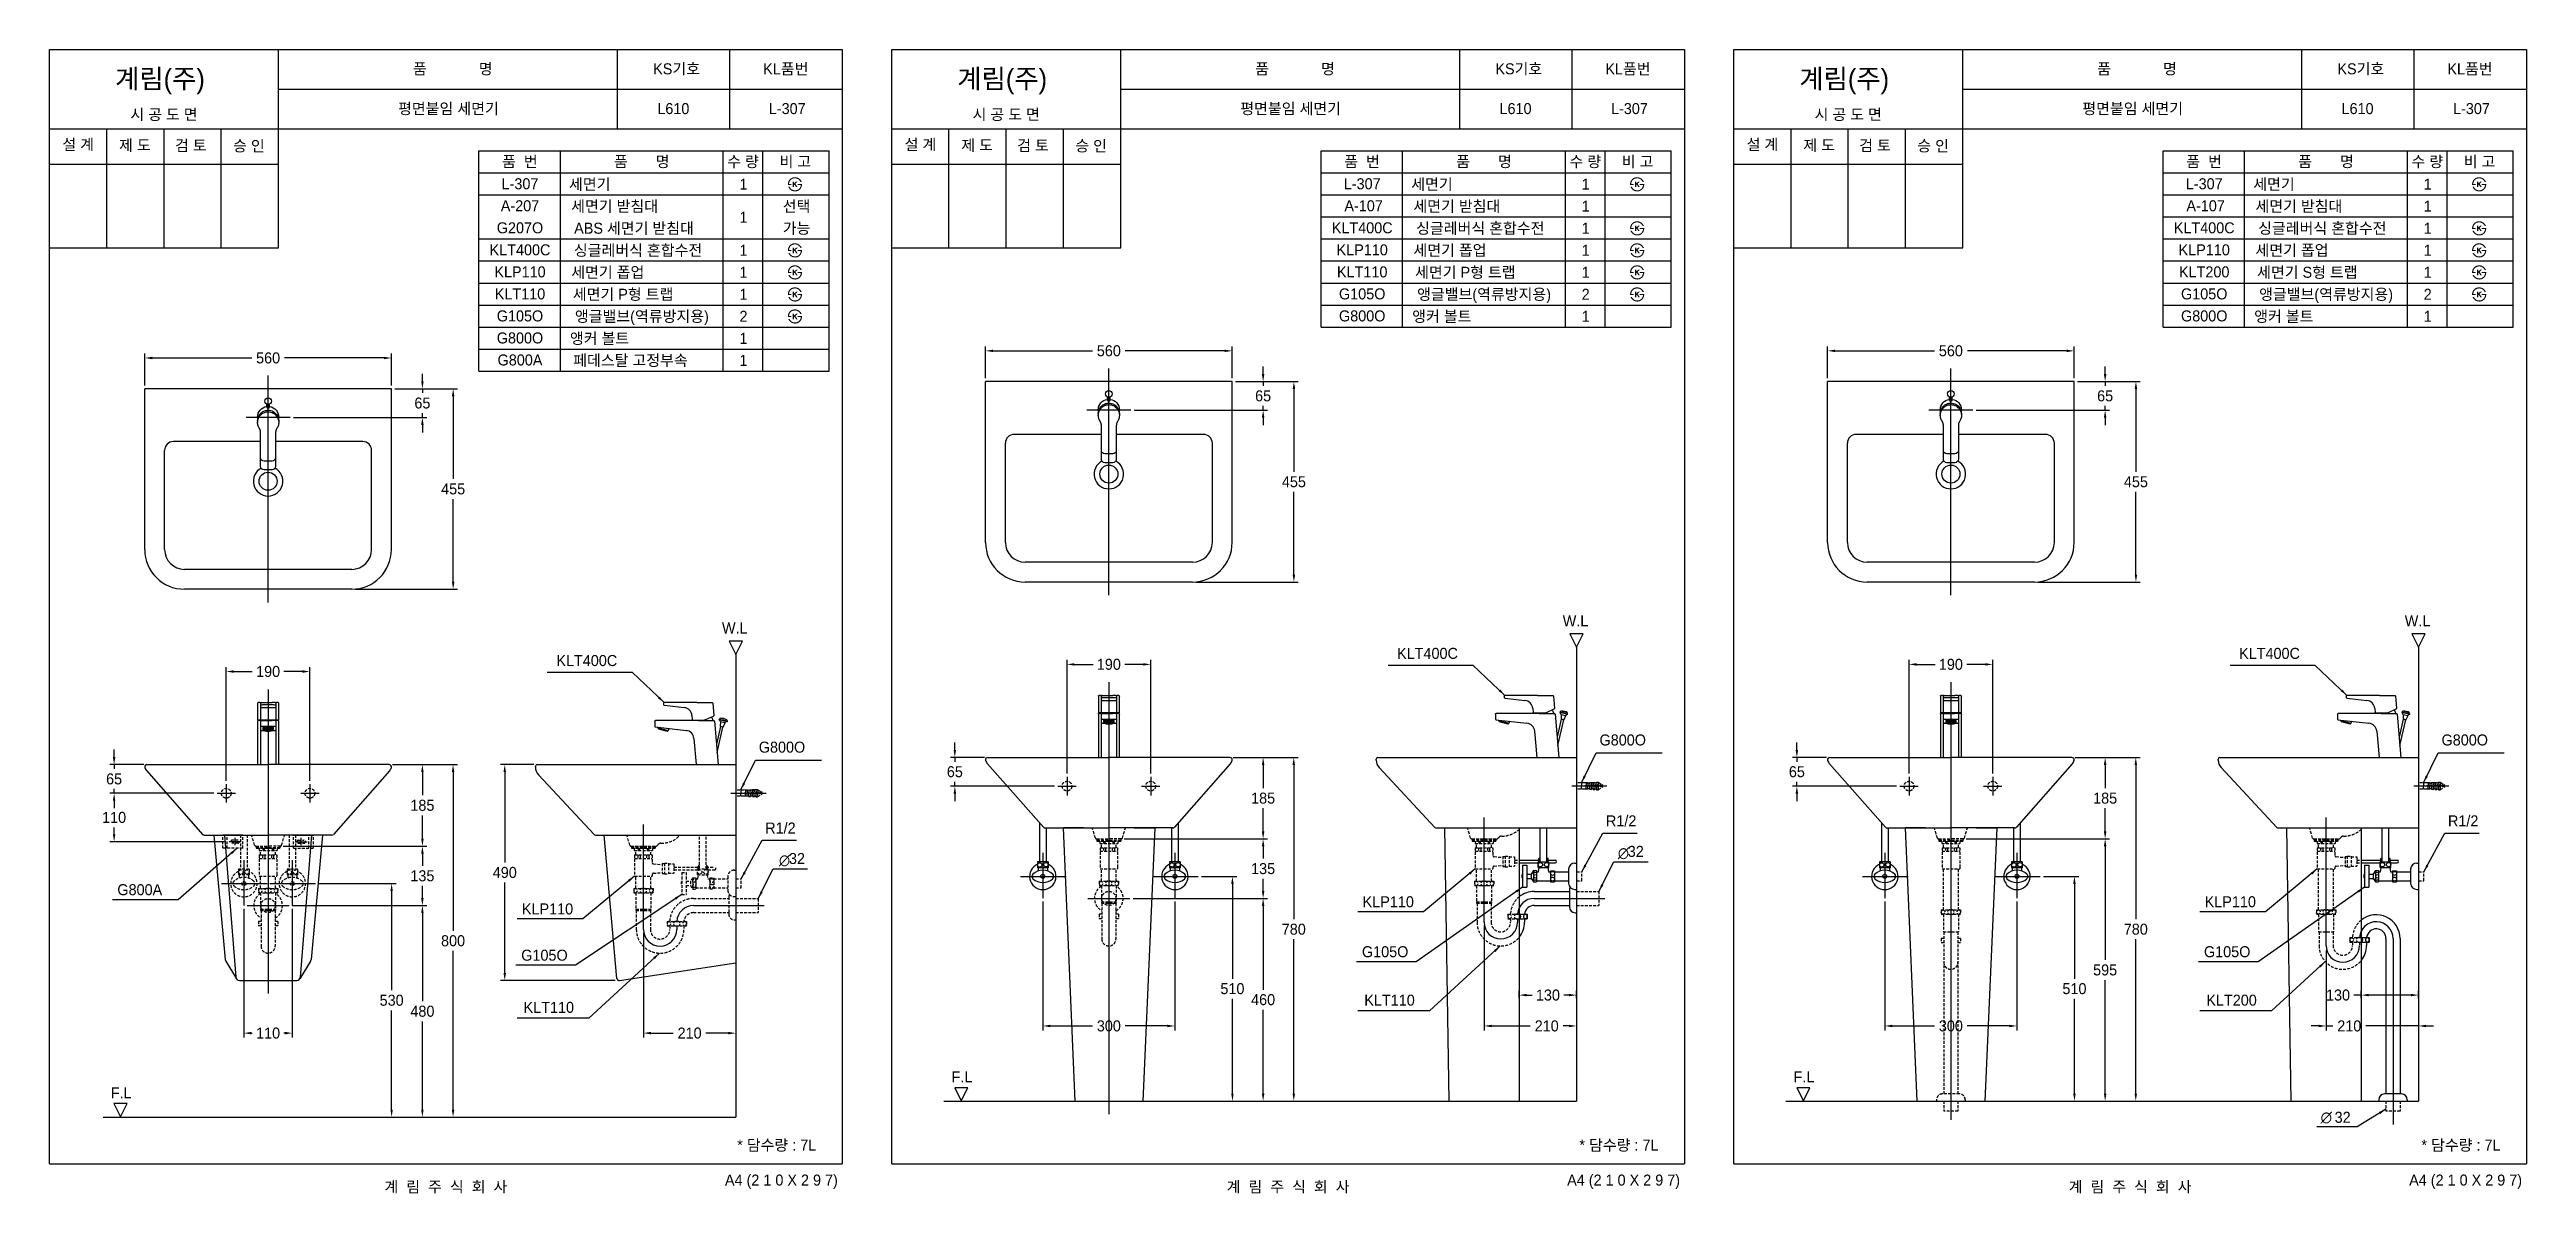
# Model space of a CAD drawing. Header units: millimetres. Extents: x 0 to 5624, y -67 to 2530.
import ezdxf
from ezdxf.enums import TextEntityAlignment as Align
from ezdxf.lldxf.tags import DXFTag

# ---------------------------------------------------------------- set-up
doc = ezdxf.new("R2010")
doc.units = ezdxf.units.MM
doc.linetypes.add('DASHED2', pattern=[9.525, 6.35, -3.175])
for name, color, linetype in [('TEXT', 7, 'Continuous'), ('내부선 및 부속', 4, 'Continuous'), ('도각라인', 255, 'Continuous'), ('외형선', 3, 'Continuous'), ('점선', 6, 'DASHED2'), ('중심선', 1, 'DASHED'), ('치수선', 7, 'Continuous')]:
    doc.layers.add(name, color=color, linetype=linetype)
doc.styles.add('140911', font='HBATANG.TTF', dxfattribs={"height": 23})
doc.styles.add('____', font='')
doc.styles.add('타이틀', font='H2GTRM.TTF', dxfattribs={"height": 25})
doc.styles.get('____').set_extended_font_data('굴림')
tags = doc.linetypes.add('DASHDOT', pattern=[70, 31, -13, 13, -13]).pattern_tags.tags
tags[10:11] = [DXFTag(74, 4), DXFTag(75, 0), DXFTag(340, '0'), DXFTag(46, 0.0), DXFTag(50, 0.0), DXFTag(44, 0.0), DXFTag(45, 0.0)]
tags[8:9] = [DXFTag(74, 4), DXFTag(75, 0), DXFTag(340, '0'), DXFTag(46, 0.0), DXFTag(50, 0.0), DXFTag(44, 0.0), DXFTag(45, 0.0)]
tags[6:7] = [DXFTag(74, 4), DXFTag(75, 0), DXFTag(340, '0'), DXFTag(46, 0.0), DXFTag(50, 0.0), DXFTag(44, 0.0), DXFTag(45, 0.0)]
tags[4:5] = [DXFTag(74, 4), DXFTag(75, 0), DXFTag(340, '0'), DXFTag(46, 0.0), DXFTag(50, 0.0), DXFTag(44, 0.0), DXFTag(45, 0.0)]
tags = doc.linetypes.add('DASHED', pattern=[25.72, 12.86, -12.86]).pattern_tags.tags
tags[6:7] = [DXFTag(74, 4), DXFTag(75, 0), DXFTag(340, '0'), DXFTag(46, 0.0), DXFTag(50, 0.0), DXFTag(44, 0.0), DXFTag(45, 0.0)]
tags[4:5] = [DXFTag(74, 4), DXFTag(75, 0), DXFTag(340, '0'), DXFTag(46, 0.0), DXFTag(50, 0.0), DXFTag(44, 0.0), DXFTag(45, 0.0)]
doc.dimstyles.new('MSADIM', dxfattribs={"dimtxt": 33, "dimasz": 17, "dimexe": 10, "dimexo": 7.5, "dimgap": 10, "dimtad": 0, "dimtih": 1, "dimtoh": 1, "dimdec": 0, "dimzin": 1, "dimdsep": 46, "dimtxsty": '____', "dimcen": 11.25, "dimadec": 0, "dimazin": 0, "dimtfac": 1, "dimtdec": 0, "dimtix": 1, "dimtmove": 0, "dimatfit": 3, "dimfxl": 0, "dimtolj": 1, "dimtzin": 1, "dimarcsym": 0})

msp = doc.modelspace()

# ---------------------------------------------------------------- texts
at = {"layer": 'TEXT', "style": '타이틀'}
for p in [(148.7, 2441.8), (2061.1, 2441.8), (3973.1, 2441.8)]:
    msp.add_text('계림(주)', height=44, dxfattribs=at).set_placement(p)
for s, p in [('품             명', (915.7, 2486.4)), ('KS기호', (1423.8, 2486.3)), ('KL품번', (1671.8, 2486.1)), ('품             명', (2828.1, 2486.4)), ('KS기호', (3336.3, 2486.3)), ('KL품번', (3584.2, 2486.1)), ('품             명', (4740.1, 2486.4)), ('KS기호', (5248.3, 2486.3)), ('KL품번', (5496.2, 2486.1)), ('시 공 도 면', (259.9, 2382.7)), ('평면붙임 세면기', (905.8, 2396)), ('L610', (1416.5, 2396)), ('L-307', (1675.1, 2396)), ('시 공 도 면', (2172.3, 2382.7)), ('평면붙임 세면기', (2818.2, 2396)), ('L610', (3328.9, 2396)), ('L-307', (3587.5, 2396)), ('시 공 도 면', (4084.3, 2382.7)), ('평면붙임 세면기', (4730.2, 2396)), ('L610', (5240.9, 2396)), ('L-307', (5499.5, 2396)), ('설 계', (65, 2314.6)), ('제 도', (193.8, 2312.9)), ('검 토', (320.8, 2312.3)), ('승 인', (452.7, 2311.4)), ('설 계', (1977.5, 2314.6)), ('제 도', (2106.2, 2312.9)), ('검 토', (2233.2, 2312.3)), ('승 인', (2365.2, 2311.4)), ('설 계', (3889.5, 2314.6)), ('제 도', (4018.2, 2312.9)), ('검 토', (4145.2, 2312.3)), ('승 인', (4277.2, 2311.4)), ('품  번', (1067.9, 2275.7)), ('품       명', (1344.8, 2275.7)), ('수 량', (1574.8, 2275.7)), ('비 고', (1693.6, 2275.7)), ('품  번', (2980.4, 2275.7)), ('품       명', (3257.2, 2275.7)), ('수 량', (3487.2, 2275.7)), ('비 고', (3606, 2275.7)), ('품  번', (4892.4, 2275.7)), ('품       명', (5169.2, 2275.7)), ('수 량', (5399.2, 2275.7)), ('비 고', (5518, 2275.7)), ('L-307', (1068.3, 2225.3)), ('세면기', (1226.7, 2224.4)), ('1', (1575.7, 2224.4)), ('L-307', (2980.7, 2225.3)), ('세면기', (3139.1, 2224.4)), ('1', (3488.2, 2224.4)), ('L-307', (4892.7, 2225.3)), ('세면기', (5051.1, 2224.4)), ('1', (5400.2, 2224.4)), ('G207O', (1068.3, 2125.3)), ('A-207', (1068.3, 2175.3)), (' 세면기 받침대', (1278.6, 2174.4)), ('ABS 세면기 받침대', (1327.2, 2124.4)), ('1', (1575.7, 2149.4)), ('선택', (1696.3, 2174.4)), ('가능', (1696.3, 2124.4)), ('KLT400C', (2980.7, 2125.3)), ('A-107', (2983.9, 2175.3)), (' 세면기 받침대', (3191.1, 2174.4)), ('싱글레버식 혼합수전', (3248.8, 2124.4)), ('1', (3488.2, 2174.4)), ('KLT400C', (4892.7, 2125.3)), ('A-107', (4895.9, 2175.3)), (' 세면기 받침대', (5103.1, 2174.4)), ('싱글레버식 혼합수전', (5160.8, 2124.4)), ('1', (5400.2, 2174.4)), ('KLT400C', (1068.3, 2075.3)), ('싱글레버식 혼합수전', (1336.4, 2074.4)), ('1', (1575.7, 2074.4)), ('KLP110', (2980.7, 2075.3)), ('세면기 폽업', (3180, 2074.4)), ('1', (3488.2, 2124.4)), ('1', (3488.2, 2074.4)), ('KLP110', (4892.7, 2075.3)), ('세면기 폽업', (5092, 2074.4)), ('1', (5400.2, 2124.4)), ('1', (5400.2, 2074.4)), ('KLP110', (1068.3, 2025.3)), ('세면기 폽업', (1267.6, 2024.4)), ('1', (1575.7, 2024.4)), ('KLT110', (2980.7, 2025.3)), ('세면기 P형 트랩', (3214.9, 2024.4)), ('1', (3488.2, 2024.4)), ('KLT200', (4892.7, 2025.3)), ('세면기 S형 트랩', (5126.9, 2024.4)), ('1', (5400.2, 2024.4)), ('KLT110', (1068.3, 1975.3)), ('세면기 P형 트랩', (1302.4, 1974.4)), ('1', (1575.7, 1974.4)), ('G105O', (2980.7, 1975.3)), ('앵글밸브(역류방지용)', (3257.4, 1974.4)), ('2', (3488.2, 1974.4)), ('G105O', (4892.7, 1975.3)), ('앵글밸브(역류방지용)', (5169.4, 1974.4)), ('2', (5400.2, 1974.4)), ('G105O', (1068.3, 1925.3)), ('앵글밸브(역류방지용)', (1345, 1924.4)), ('2', (1575.7, 1924.4)), ('G800O', (2980.7, 1925.3)), ('앵커 볼트', (3161.4, 1924.4)), ('1', (3488.2, 1924.4)), ('G800O', (4892.7, 1925.3)), ('앵커 볼트', (5073.4, 1924.4)), ('1', (5400.2, 1924.4)), ('G800O', (1068.3, 1875.3)), ('앵커 볼트', (1249, 1874.4)), ('1', (1575.7, 1874.4)), ('G800A', (1068.3, 1825.3)), ('페데스탈 고정부속', (1319.1, 1824.4)), ('1', (1575.7, 1824.4)), ('* 담수량 : 7L', (1651.3, 42.9)), ('* 담수량 : 7L', (3563.7, 42.9)), ('* 담수량 : 7L', (5475.7, 42.9)), ('계  림  주  식  회  사', (900, -51.7)), ('계  림  주  식  회  사', (2812.4, -51.7)), ('계  림  주  식  회  사', (4724.4, -51.7))]:
    msp.add_text(s, height=25, dxfattribs=at).set_placement(p, align=Align.MIDDLE_CENTER)
for s, p in [('W.L', (3465.1, 1233)), ('W.L', (5377.1, 1233)), ('W.L', (1556, 1216.8)), ('F.L', (162.8, 161.6)), ('F.L', (2071.9, 197.9)), ('F.L', (3983.9, 197.9))]:
    msp.add_text(s, height=25, dxfattribs=at).set_placement(p, align=Align.MIDDLE)
for p in [(1790, -36.5), (3702.4, -36.5), (5614.4, -36.5)]:
    msp.add_text('A4 (2 1 0 X 2 9 7)', height=25, dxfattribs=at).set_placement(p, align=Align.MIDDLE_RIGHT)
at = {"layer": 'TEXT', "char_height": 25, "width": 380.447, "attachment_point": 1, "line_spacing_factor": 0.963855, "style": '타이틀'}
for s, insert in [('\\A1;KLT400C', (1150.9, 1155.4)), ('\\A1;KLT400C', (3059.9, 1171.7)), ('\\A1;KLT400C', (4971.9, 1171.7)), ('\\A1;G800O', (1610.5, 958.8)), ('\\A1;G800O', (3519.6, 975.1)), ('\\A1;G800O', (5431.6, 975.1)), ('\\A1;G800A', (154, 635.2)), ('\\A1;KLP110', (1072.6, 591.6)), ('\\A1;KLP110', (2981.7, 607.8)), ('\\A1;KLP110', (4893.7, 607.8)), ('\\A1;G105O', (1071.1, 486.5)), ('\\A1;G105O', (2980.1, 494.4)), ('\\A1;G105O', (4892.1, 494.4)), ('\\A1;KLT110', (1076.4, 368.1)), ('\\A1;KLT110', (2985.5, 384.4)), ('\\A1;KLT200', (4897.5, 384.4))]:
    msp.add_mtext(s, dxfattribs=dict(at, insert=insert))
at = {"layer": '치수선'}
for s, style, p in [('∅', '____', (1656.4, 677.1)), ('32', '타이틀', (1679, 681)), ('∅', '____', (3561.2, 693.3)), ('32', '타이틀', (3583.7, 697.2)), ('∅', '140911', (5157, 93.3)), ('32', '타이틀', (5188.9, 93.5))]:
    msp.add_text(s, height=25, dxfattribs=dict(at, style=style)).set_placement(p)
at = {"layer": '치수선', "linetype": 'Continuous', "char_height": 25, "width": 380.447, "attachment_point": 1, "line_spacing_factor": 0.963855, "style": '타이틀'}
for insert in [(3534.2, 791.5), (5446.2, 791.5), (1625.1, 775.2)]:
    msp.add_mtext('\\A1;R1/2', dxfattribs=dict(at, insert=insert))

# ---------------------------------------------------------------- blocks, each defined once
blk = doc.blocks.new('*D1')
at = {"layer": '치수선', "color": 0, "linetype": 'Continuous', "lineweight": -2}
for p, q in [((216.3, 1767.4), (216.3, 1839.8)), ((233.3, 1829.8), (459, 1829.8)), ((759.3, 1829.8), (533.7, 1829.8)), ((776.3, 1767.4), (776.3, 1839.8))]:
    blk.add_line(p, q, dxfattribs=at)
at = {"layer": '치수선', "color": 0, "linetype": 'Continuous'}
for points in [[(233.3, 1832.6), (233.3, 1826.9), (216.3, 1829.8)], [(759.3, 1832.6), (759.3, 1826.9), (776.3, 1829.8)]]:
    blk.add_solid(points, dxfattribs=at)
at = {"layer": '치수선', "color": 0, "linetype": 'Continuous', "insert": (496.3, 1829.8), "char_height": 25, "attachment_point": 5, "style": '____'}
blk.add_mtext('\\A1;560', dxfattribs=at)
blk = doc.blocks.new('*D2')
at = {"layer": '치수선', "color": 0, "linetype": 'Continuous', "lineweight": -2}
for p, q in [((783.8, 1759.9), (856.7, 1759.9)), ((846.7, 1776.9), (846.7, 1793.9)), ((846.7, 1759.9), (846.7, 1750.3)), ((553.8, 1694.9), (856.7, 1694.9)), ((846.7, 1694.9), (846.7, 1704.6)), ((846.7, 1677.9), (846.7, 1660.9))]:
    blk.add_line(p, q, dxfattribs=at)
at = {"layer": '치수선', "color": 0, "linetype": 'Continuous'}
for points in [[(843.8, 1776.9), (849.5, 1776.9), (846.7, 1759.9)], [(843.8, 1677.9), (849.5, 1677.9), (846.7, 1694.9)]]:
    blk.add_solid(points, dxfattribs=at)
at = {"layer": '치수선', "color": 0, "linetype": 'Continuous', "insert": (846.7, 1727.4), "char_height": 25, "attachment_point": 5, "style": '____'}
blk.add_mtext('\\A1;65', dxfattribs=at)
blk = doc.blocks.new('*D3')
at = {"layer": '치수선', "color": 0, "linetype": 'Continuous', "lineweight": -2}
for p, q in [((783.8, 1759.9), (926.5, 1759.9)), ((916.5, 1742.9), (916.5, 1555.3)), ((916.5, 1321.9), (916.5, 1509.6)), ((693.8, 1304.9), (926.5, 1304.9))]:
    blk.add_line(p, q, dxfattribs=at)
at = {"layer": '치수선', "color": 0, "linetype": 'Continuous'}
for points in [[(913.7, 1742.9), (919.4, 1742.9), (916.5, 1759.9)], [(913.7, 1321.9), (919.4, 1321.9), (916.5, 1304.9)]]:
    blk.add_solid(points, dxfattribs=at)
at = {"layer": '치수선', "color": 0, "linetype": 'Continuous', "insert": (916.5, 1532.4), "char_height": 25, "attachment_point": 5, "style": '____'}
blk.add_mtext('\\A1;455', dxfattribs=at)
blk = doc.blocks.new('*D4')
at = {"layer": '치수선', "color": 0, "linetype": 'Continuous', "lineweight": -2}
for p, q in [((401.3, 870.1), (401.3, 1128)), ((591.3, 870.1), (591.3, 1128)), ((418.3, 1118), (460.4, 1118)), ((574.3, 1118), (532.3, 1118))]:
    blk.add_line(p, q, dxfattribs=at)
at = {"layer": '치수선', "color": 0, "linetype": 'Continuous'}
for points in [[(418.3, 1120.8), (418.3, 1115.1), (401.3, 1118)], [(574.3, 1120.8), (574.3, 1115.1), (591.3, 1118)]]:
    blk.add_solid(points, dxfattribs=at)
at = {"layer": '치수선', "color": 0, "linetype": 'Continuous', "insert": (496.3, 1118), "char_height": 25, "attachment_point": 5, "style": '____'}
blk.add_mtext('\\A1;190', dxfattribs=at)
blk = doc.blocks.new('*D5')
at = {"layer": '치수선', "color": 0, "linetype": 'Continuous', "lineweight": -2}
for p, q in [((213.8, 906.6), (136.6, 906.6)), ((146.6, 923.6), (146.6, 940.6)), ((146.6, 906.6), (146.6, 897)), ((146.6, 841.6), (146.6, 851.3)), ((372.8, 841.6), (136.6, 841.6)), ((146.6, 824.6), (146.6, 807.6))]:
    blk.add_line(p, q, dxfattribs=at)
at = {"layer": '치수선', "color": 0, "linetype": 'Continuous'}
for points in [[(143.8, 923.6), (149.5, 923.6), (146.6, 906.6)], [(143.8, 824.6), (149.5, 824.6), (146.6, 841.6)]]:
    blk.add_solid(points, dxfattribs=at)
at = {"layer": '치수선', "color": 0, "linetype": 'Continuous', "insert": (146.6, 874.1), "char_height": 25, "attachment_point": 5, "style": '____'}
blk.add_mtext('\\A1;65', dxfattribs=at)
blk = doc.blocks.new('*D6')
at = {"layer": '치수선', "color": 0, "linetype": 'Continuous', "lineweight": -2}
for p, q in [((372.8, 841.6), (136.6, 841.6)), ((146.6, 824.6), (146.6, 809.5)), ((400.3, 731.6), (136.6, 731.6)), ((146.6, 748.6), (146.6, 763.8))]:
    blk.add_line(p, q, dxfattribs=at)
at = {"layer": '치수선', "color": 0, "linetype": 'Continuous'}
for points in [[(143.8, 824.6), (149.5, 824.6), (146.6, 841.6)], [(143.8, 748.6), (149.5, 748.6), (146.6, 731.6)]]:
    blk.add_solid(points, dxfattribs=at)
at = {"layer": '치수선', "color": 0, "linetype": 'Continuous', "insert": (146.6, 786.6), "char_height": 25, "attachment_point": 5, "style": '____'}
blk.add_mtext('\\A1;110', dxfattribs=at)
blk = doc.blocks.new('*D7')
at = {"layer": '치수선', "color": 0, "linetype": 'Continuous', "lineweight": -2}
for p, q in [((778.8, 906.6), (856.7, 906.6)), ((846.7, 889.6), (846.7, 837)), ((846.7, 738.6), (846.7, 791.3)), ((531.6, 721.6), (856.7, 721.6))]:
    blk.add_line(p, q, dxfattribs=at)
at = {"layer": '치수선', "color": 0, "linetype": 'Continuous'}
for points in [[(843.8, 889.6), (849.5, 889.6), (846.7, 906.6)], [(843.8, 738.6), (849.5, 738.6), (846.7, 721.6)]]:
    blk.add_solid(points, dxfattribs=at)
at = {"layer": '치수선', "color": 0, "linetype": 'Continuous', "insert": (846.7, 814.1), "char_height": 25, "attachment_point": 5, "style": '____'}
blk.add_mtext('\\A1;185', dxfattribs=at)
blk = doc.blocks.new('*D8')
at = {"layer": '치수선', "color": 0, "linetype": 'Continuous', "lineweight": -2}
for p, q in [((530.8, 721.6), (856.7, 721.6)), ((846.7, 704.6), (846.7, 677)), ((846.7, 603.6), (846.7, 631.3)), ((551.3, 586.6), (856.7, 586.6))]:
    blk.add_line(p, q, dxfattribs=at)
at = {"layer": '치수선', "color": 0, "linetype": 'Continuous'}
for points in [[(843.8, 704.6), (849.5, 704.6), (846.7, 721.6)], [(843.8, 603.6), (849.5, 603.6), (846.7, 586.6)]]:
    blk.add_solid(points, dxfattribs=at)
at = {"layer": '치수선', "color": 0, "linetype": 'Continuous', "insert": (846.7, 654.1), "char_height": 25, "attachment_point": 5, "style": '____'}
blk.add_mtext('\\A1;135', dxfattribs=at)
blk = doc.blocks.new('*D9')
at = {"layer": '치수선', "color": 0, "linetype": 'Continuous', "lineweight": -2}
for p, q in [((551.3, 586.6), (856.7, 586.6)), ((846.7, 569.6), (846.7, 369.5)), ((846.7, 123.6), (846.7, 323.8)), ((847.6, 106.6), (856.7, 106.6))]:
    blk.add_line(p, q, dxfattribs=at)
at = {"layer": '치수선', "color": 0, "linetype": 'Continuous'}
for points in [[(843.8, 569.6), (849.5, 569.6), (846.7, 586.6)], [(843.8, 123.6), (849.5, 123.6), (846.7, 106.6)]]:
    blk.add_solid(points, dxfattribs=at)
at = {"layer": '치수선', "color": 0, "linetype": 'Continuous', "insert": (846.7, 346.6), "char_height": 25, "attachment_point": 5, "style": '____'}
blk.add_mtext('\\A1;480', dxfattribs=at)
blk = doc.blocks.new('*D10')
at = {"layer": '치수선', "color": 0, "linetype": 'Continuous', "lineweight": -2}
for p, q in [((778.8, 906.6), (926.3, 906.6)), ((916.3, 889.6), (916.3, 529.5)), ((916.3, 123.6), (916.3, 483.8)), ((901.3, 106.6), (926.3, 106.6))]:
    blk.add_line(p, q, dxfattribs=at)
at = {"layer": '치수선', "color": 0, "linetype": 'Continuous'}
for points in [[(913.5, 889.6), (919.2, 889.6), (916.3, 906.6)], [(913.5, 123.6), (919.2, 123.6), (916.3, 106.6)]]:
    blk.add_solid(points, dxfattribs=at)
at = {"layer": '치수선', "color": 0, "linetype": 'Continuous', "insert": (916.3, 506.6), "char_height": 25, "attachment_point": 5, "style": '____'}
blk.add_mtext('\\A1;800', dxfattribs=at)
blk = doc.blocks.new('*D11')
at = {"layer": '치수선', "color": 0, "linetype": 'Continuous', "lineweight": -2}
for p, q in [((611.6, 636.6), (786.8, 636.6)), ((776.8, 619.6), (776.8, 394.5)), ((776.8, 123.6), (776.8, 348.8)), ((755.6, 106.6), (786.8, 106.6))]:
    blk.add_line(p, q, dxfattribs=at)
at = {"layer": '치수선', "color": 0, "linetype": 'Continuous'}
for points in [[(774, 619.6), (779.6, 619.6), (776.8, 636.6)], [(774, 123.6), (779.6, 123.6), (776.8, 106.6)]]:
    blk.add_solid(points, dxfattribs=at)
at = {"layer": '치수선', "color": 0, "linetype": 'Continuous', "insert": (776.8, 371.6), "char_height": 25, "attachment_point": 5, "style": '____'}
blk.add_mtext('\\A1;530', dxfattribs=at)
blk = doc.blocks.new('*D12')
at = {"layer": '치수선', "color": 0, "linetype": 'Continuous', "lineweight": -2}
for p, q in [((441.3, 579.5), (441.3, 287.1)), ((551.3, 579.1), (551.3, 287.1)), ((458.3, 297.1), (460.4, 297.1)), ((534.3, 297.1), (532.3, 297.1))]:
    blk.add_line(p, q, dxfattribs=at)
at = {"layer": '치수선', "color": 0, "linetype": 'Continuous'}
for points in [[(458.3, 299.9), (458.3, 294.2), (441.3, 297.1)], [(534.3, 299.9), (534.3, 294.2), (551.3, 297.1)]]:
    blk.add_solid(points, dxfattribs=at)
at = {"layer": '치수선', "color": 0, "linetype": 'Continuous', "insert": (496.3, 297.1), "char_height": 25, "attachment_point": 5, "style": '____'}
blk.add_mtext('\\A1;110', dxfattribs=at)
blk = doc.blocks.new('*D13')
at = {"layer": '치수선', "color": 0, "linetype": 'Continuous', "lineweight": -2}
for p, q in [((1099.9, 906.6), (1023.7, 906.6)), ((1033.7, 889.6), (1033.7, 684.6)), ((1033.7, 433.8), (1033.7, 638.9)), ((1284.6, 416.8), (1023.7, 416.8))]:
    blk.add_line(p, q, dxfattribs=at)
at = {"layer": '치수선', "color": 0, "linetype": 'Continuous'}
for points in [[(1030.8, 889.6), (1036.5, 889.6), (1033.7, 906.6)], [(1030.8, 433.8), (1036.5, 433.8), (1033.7, 416.8)]]:
    blk.add_solid(points, dxfattribs=at)
at = {"layer": '치수선', "color": 0, "linetype": 'Continuous', "insert": (1033.7, 661.7), "char_height": 25, "attachment_point": 5, "style": '____'}
blk.add_mtext('\\A1;490', dxfattribs=at)
blk = doc.blocks.new('*D14')
at = {"layer": '치수선', "color": 0, "linetype": 'Continuous', "lineweight": -2}
for p, q in [((1348.4, 525.1), (1348.4, 287.1)), ((1365.4, 297.1), (1416.1, 297.1)), ((1541.4, 297.1), (1490.6, 297.1)), ((1558.4, 303.4), (1558.4, 287.1))]:
    blk.add_line(p, q, dxfattribs=at)
at = {"layer": '치수선', "color": 0, "linetype": 'Continuous'}
for points in [[(1365.4, 299.9), (1365.4, 294.2), (1348.4, 297.1)], [(1541.4, 299.9), (1541.4, 294.2), (1558.4, 297.1)]]:
    blk.add_solid(points, dxfattribs=at)
at = {"layer": '치수선', "color": 0, "linetype": 'Continuous', "insert": (1453.4, 297.1), "char_height": 25, "attachment_point": 5, "style": '____'}
blk.add_mtext('\\A1;210', dxfattribs=at)
blk = doc.blocks.new('*D15')
at = {"layer": '치수선', "color": 0, "linetype": 'Continuous', "lineweight": -2}
for p, q in [((2125.4, 1783.7), (2125.4, 1856)), ((2142.4, 1846), (2368.1, 1846)), ((2668.4, 1846), (2442.8, 1846)), ((2685.4, 1783.7), (2685.4, 1856))]:
    blk.add_line(p, q, dxfattribs=at)
at = {"layer": '치수선', "color": 0, "linetype": 'Continuous'}
for points in [[(2142.4, 1848.8), (2142.4, 1843.2), (2125.4, 1846)], [(2668.4, 1848.8), (2668.4, 1843.2), (2685.4, 1846)]]:
    blk.add_solid(points, dxfattribs=at)
at = {"layer": '치수선', "color": 0, "linetype": 'Continuous', "insert": (2405.4, 1846), "char_height": 25, "attachment_point": 5, "style": '____'}
blk.add_mtext('\\A1;560', dxfattribs=at)
blk = doc.blocks.new('*D16')
at = {"layer": '치수선', "color": 0, "linetype": 'Continuous', "lineweight": -2}
for p, q in [((2755.7, 1793.2), (2755.7, 1810.2)), ((2692.9, 1776.2), (2765.7, 1776.2)), ((2755.7, 1776.2), (2755.7, 1766.5)), ((2462.9, 1711.2), (2765.7, 1711.2)), ((2755.7, 1711.2), (2755.7, 1720.9)), ((2755.7, 1694.2), (2755.7, 1677.2))]:
    blk.add_line(p, q, dxfattribs=at)
at = {"layer": '치수선', "color": 0, "linetype": 'Continuous'}
for points in [[(2752.9, 1793.2), (2758.6, 1793.2), (2755.7, 1776.2)], [(2752.9, 1694.2), (2758.6, 1694.2), (2755.7, 1711.2)]]:
    blk.add_solid(points, dxfattribs=at)
at = {"layer": '치수선', "color": 0, "linetype": 'Continuous', "insert": (2755.7, 1743.7), "char_height": 25, "attachment_point": 5, "style": '____'}
blk.add_mtext('\\A1;65', dxfattribs=at)
blk = doc.blocks.new('*D17')
at = {"layer": '치수선', "color": 0, "linetype": 'Continuous', "lineweight": -2}
for p, q in [((2692.9, 1776.2), (2835.6, 1776.2)), ((2825.6, 1759.2), (2825.6, 1571.5)), ((2825.6, 1338.2), (2825.6, 1525.9)), ((2602.9, 1321.2), (2835.6, 1321.2))]:
    blk.add_line(p, q, dxfattribs=at)
at = {"layer": '치수선', "color": 0, "linetype": 'Continuous'}
for points in [[(2822.8, 1759.2), (2828.5, 1759.2), (2825.6, 1776.2)], [(2822.8, 1338.2), (2828.5, 1338.2), (2825.6, 1321.2)]]:
    blk.add_solid(points, dxfattribs=at)
at = {"layer": '치수선', "color": 0, "linetype": 'Continuous', "insert": (2825.6, 1548.7), "char_height": 25, "attachment_point": 5, "style": '____'}
blk.add_mtext('\\A1;455', dxfattribs=at)
blk = doc.blocks.new('*D18')
at = {"layer": '치수선', "color": 0, "linetype": 'Continuous', "lineweight": -2}
for p, q in [((2310.4, 886.4), (2310.4, 1144.2)), ((2327.4, 1134.2), (2369.5, 1134.2)), ((2483.4, 1134.2), (2441.4, 1134.2)), ((2500.4, 886.4), (2500.4, 1144.2))]:
    blk.add_line(p, q, dxfattribs=at)
at = {"layer": '치수선', "color": 0, "linetype": 'Continuous'}
for points in [[(2327.4, 1137), (2327.4, 1131.4), (2310.4, 1134.2)], [(2483.4, 1137), (2483.4, 1131.4), (2500.4, 1134.2)]]:
    blk.add_solid(points, dxfattribs=at)
at = {"layer": '치수선', "color": 0, "linetype": 'Continuous', "insert": (2405.4, 1134.2), "char_height": 25, "attachment_point": 5, "style": '____'}
blk.add_mtext('\\A1;190', dxfattribs=at)
blk = doc.blocks.new('*D19')
at = {"layer": '치수선', "color": 0, "linetype": 'Continuous', "lineweight": -2}
for p, q in [((2055.7, 939.9), (2055.7, 956.9)), ((2122.9, 922.9), (2045.7, 922.9)), ((2055.7, 922.9), (2055.7, 913.2)), ((2281.9, 857.9), (2045.7, 857.9)), ((2055.7, 857.9), (2055.7, 867.6)), ((2055.7, 840.9), (2055.7, 823.9))]:
    blk.add_line(p, q, dxfattribs=at)
at = {"layer": '치수선', "color": 0, "linetype": 'Continuous'}
for points in [[(2052.9, 939.9), (2058.5, 939.9), (2055.7, 922.9)], [(2052.9, 840.9), (2058.5, 840.9), (2055.7, 857.9)]]:
    blk.add_solid(points, dxfattribs=at)
at = {"layer": '치수선', "color": 0, "linetype": 'Continuous', "insert": (2055.7, 890.4), "char_height": 25, "attachment_point": 5, "style": '____'}
blk.add_mtext('\\A1;65', dxfattribs=at)
blk = doc.blocks.new('*D20')
at = {"layer": '치수선', "color": 0, "linetype": 'Continuous', "lineweight": -2}
for p, q in [((2687.9, 922.9), (2765.7, 922.9)), ((2755.7, 905.9), (2755.7, 853.2)), ((2755.7, 754.9), (2755.7, 807.5)), ((2440.7, 737.9), (2765.7, 737.9))]:
    blk.add_line(p, q, dxfattribs=at)
at = {"layer": '치수선', "color": 0, "linetype": 'Continuous'}
for points in [[(2752.9, 905.9), (2758.6, 905.9), (2755.7, 922.9)], [(2752.9, 754.9), (2758.6, 754.9), (2755.7, 737.9)]]:
    blk.add_solid(points, dxfattribs=at)
at = {"layer": '치수선', "color": 0, "linetype": 'Continuous', "insert": (2755.7, 830.4), "char_height": 25, "attachment_point": 5, "style": '____'}
blk.add_mtext('\\A1;185', dxfattribs=at)
blk = doc.blocks.new('*D21')
at = {"layer": '치수선', "color": 0, "linetype": 'Continuous', "lineweight": -2}
for p, q in [((2439.9, 737.9), (2765.7, 737.9)), ((2755.7, 720.9), (2755.7, 693.2)), ((2755.7, 619.9), (2755.7, 647.5)), ((2460.4, 602.9), (2765.7, 602.9))]:
    blk.add_line(p, q, dxfattribs=at)
at = {"layer": '치수선', "color": 0, "linetype": 'Continuous'}
for points in [[(2752.9, 720.9), (2758.6, 720.9), (2755.7, 737.9)], [(2752.9, 619.9), (2758.6, 619.9), (2755.7, 602.9)]]:
    blk.add_solid(points, dxfattribs=at)
at = {"layer": '치수선', "color": 0, "linetype": 'Continuous', "insert": (2755.7, 670.4), "char_height": 25, "attachment_point": 5, "style": '____'}
blk.add_mtext('\\A1;135', dxfattribs=at)
blk = doc.blocks.new('*D22')
at = {"layer": '치수선', "color": 0, "linetype": 'Continuous', "lineweight": -2}
for p, q in [((3257.4, 541.4), (3257.4, 303.3)), ((3274.4, 313.3), (3362.4, 313.3)), ((3450.4, 313.3), (3437, 313.3)), ((3467.4, 319.7), (3467.4, 303.3))]:
    blk.add_line(p, q, dxfattribs=at)
at = {"layer": '치수선', "color": 0, "linetype": 'Continuous'}
for points in [[(3274.4, 316.1), (3274.4, 310.5), (3257.4, 313.3)], [(3450.4, 316.1), (3450.4, 310.5), (3467.4, 313.3)]]:
    blk.add_solid(points, dxfattribs=at)
at = {"layer": '치수선', "color": 0, "linetype": 'Continuous', "insert": (3399.7, 313.3), "char_height": 25, "attachment_point": 5, "style": '____'}
blk.add_mtext('\\A1;210', dxfattribs=at)
blk = doc.blocks.new('*D23')
at = {"layer": '치수선', "color": 0, "linetype": 'Continuous', "lineweight": -2}
for p, q in [((2460.4, 602.9), (2765.7, 602.9)), ((2755.7, 585.9), (2755.7, 395.7)), ((2755.7, 159.9), (2755.7, 350.1)), ((2736.9, 142.9), (2765.7, 142.9))]:
    blk.add_line(p, q, dxfattribs=at)
at = {"layer": '치수선', "color": 0, "linetype": 'Continuous'}
for points in [[(2752.9, 585.9), (2758.6, 585.9), (2755.7, 602.9)], [(2752.9, 159.9), (2758.6, 159.9), (2755.7, 142.9)]]:
    blk.add_solid(points, dxfattribs=at)
at = {"layer": '치수선', "color": 0, "linetype": 'Continuous', "insert": (2755.7, 372.9), "char_height": 25, "attachment_point": 5, "style": '____'}
blk.add_mtext('\\A1;460', dxfattribs=at)
blk = doc.blocks.new('*D24')
at = {"layer": '치수선', "color": 0, "linetype": 'Continuous', "lineweight": -2}
for p, q in [((2615.7, 652.9), (2696, 652.9)), ((2686, 635.9), (2686, 420.7)), ((2686, 159.9), (2686, 375)), ((2667.8, 142.9), (2696, 142.9))]:
    blk.add_line(p, q, dxfattribs=at)
at = {"layer": '치수선', "color": 0, "linetype": 'Continuous'}
for points in [[(2683.2, 635.9), (2688.8, 635.9), (2686, 652.9)], [(2683.2, 159.9), (2688.8, 159.9), (2686, 142.9)]]:
    blk.add_solid(points, dxfattribs=at)
at = {"layer": '치수선', "color": 0, "linetype": 'Continuous', "insert": (2686, 397.9), "char_height": 25, "attachment_point": 5, "style": '____'}
blk.add_mtext('\\A1;510', dxfattribs=at)
blk = doc.blocks.new('*D25')
at = {"layer": '치수선', "color": 0, "linetype": 'Continuous', "lineweight": -2}
for p, q in [((2255.4, 595.8), (2255.4, 303.3)), ((2555.4, 595.8), (2555.4, 303.3)), ((2272.4, 313.3), (2368.1, 313.3)), ((2538.4, 313.3), (2442.7, 313.3))]:
    blk.add_line(p, q, dxfattribs=at)
at = {"layer": '치수선', "color": 0, "linetype": 'Continuous'}
for points in [[(2272.4, 316.1), (2272.4, 310.5), (2255.4, 313.3)], [(2538.4, 316.1), (2538.4, 310.5), (2555.4, 313.3)]]:
    blk.add_solid(points, dxfattribs=at)
at = {"layer": '치수선', "color": 0, "linetype": 'Continuous', "insert": (2405.4, 313.3), "char_height": 25, "attachment_point": 5, "style": '____'}
blk.add_mtext('\\A1;300', dxfattribs=at)
blk = doc.blocks.new('*D26')
at = {"layer": '치수선', "color": 0, "linetype": 'Continuous', "lineweight": -2}
for p, q in [((2687.9, 922.9), (2835.3, 922.9)), ((2825.3, 905.9), (2825.3, 555.7)), ((2825.3, 159.9), (2825.3, 510.1)), ((2810.4, 142.9), (2835.3, 142.9))]:
    blk.add_line(p, q, dxfattribs=at)
at = {"layer": '치수선', "color": 0, "linetype": 'Continuous'}
for points in [[(2822.5, 905.9), (2828.1, 905.9), (2825.3, 922.9)], [(2822.5, 159.9), (2828.1, 159.9), (2825.3, 142.9)]]:
    blk.add_solid(points, dxfattribs=at)
at = {"layer": '치수선', "color": 0, "linetype": 'Continuous', "insert": (2825.3, 532.9), "char_height": 25, "attachment_point": 5, "style": '____'}
blk.add_mtext('\\A1;780', dxfattribs=at)
blk = doc.blocks.new('*D27')
at = {"layer": '치수선', "color": 0, "linetype": 'Continuous', "lineweight": -2}
for p, q in [((3337.4, 376.7), (3337.4, 393.4)), ((3354.4, 383.4), (3366.5, 383.4)), ((3450.4, 383.4), (3438.4, 383.4)), ((3467.4, 376.7), (3467.4, 393.4))]:
    blk.add_line(p, q, dxfattribs=at)
at = {"layer": '치수선', "color": 0, "linetype": 'Continuous'}
for points in [[(3354.4, 386.3), (3354.4, 380.6), (3337.4, 383.4)], [(3450.4, 386.3), (3450.4, 380.6), (3467.4, 383.4)]]:
    blk.add_solid(points, dxfattribs=at)
at = {"layer": '치수선', "color": 0, "linetype": 'Continuous', "insert": (3402.4, 383.4), "char_height": 25, "attachment_point": 5, "style": '____'}
blk.add_mtext('\\A1;130', dxfattribs=at)
blk = doc.blocks.new('*D28')
at = {"layer": '치수선', "color": 0, "linetype": 'Continuous', "lineweight": -2}
for p, q in [((4037.4, 1783.7), (4037.4, 1856)), ((4054.4, 1846), (4280.1, 1846)), ((4580.4, 1846), (4354.8, 1846)), ((4597.4, 1783.7), (4597.4, 1856))]:
    blk.add_line(p, q, dxfattribs=at)
at = {"layer": '치수선', "color": 0, "linetype": 'Continuous'}
for points in [[(4054.4, 1848.8), (4054.4, 1843.2), (4037.4, 1846)], [(4580.4, 1848.8), (4580.4, 1843.2), (4597.4, 1846)]]:
    blk.add_solid(points, dxfattribs=at)
at = {"layer": '치수선', "color": 0, "linetype": 'Continuous', "insert": (4317.4, 1846), "char_height": 25, "attachment_point": 5, "style": '____'}
blk.add_mtext('\\A1;560', dxfattribs=at)
blk = doc.blocks.new('*D29')
at = {"layer": '치수선', "color": 0, "linetype": 'Continuous', "lineweight": -2}
for p, q in [((4667.7, 1793.2), (4667.7, 1810.2)), ((4604.9, 1776.2), (4677.7, 1776.2)), ((4667.7, 1776.2), (4667.7, 1766.5)), ((4374.9, 1711.2), (4677.7, 1711.2)), ((4667.7, 1711.2), (4667.7, 1720.9)), ((4667.7, 1694.2), (4667.7, 1677.2))]:
    blk.add_line(p, q, dxfattribs=at)
at = {"layer": '치수선', "color": 0, "linetype": 'Continuous'}
for points in [[(4664.9, 1793.2), (4670.6, 1793.2), (4667.7, 1776.2)], [(4664.9, 1694.2), (4670.6, 1694.2), (4667.7, 1711.2)]]:
    blk.add_solid(points, dxfattribs=at)
at = {"layer": '치수선', "color": 0, "linetype": 'Continuous', "insert": (4667.7, 1743.7), "char_height": 25, "attachment_point": 5, "style": '____'}
blk.add_mtext('\\A1;65', dxfattribs=at)
blk = doc.blocks.new('*D30')
at = {"layer": '치수선', "color": 0, "linetype": 'Continuous', "lineweight": -2}
for p, q in [((4604.9, 1776.2), (4747.6, 1776.2)), ((4737.6, 1759.2), (4737.6, 1571.5)), ((4737.6, 1338.2), (4737.6, 1525.9)), ((4514.9, 1321.2), (4747.6, 1321.2))]:
    blk.add_line(p, q, dxfattribs=at)
at = {"layer": '치수선', "color": 0, "linetype": 'Continuous'}
for points in [[(4734.8, 1759.2), (4740.5, 1759.2), (4737.6, 1776.2)], [(4734.8, 1338.2), (4740.5, 1338.2), (4737.6, 1321.2)]]:
    blk.add_solid(points, dxfattribs=at)
at = {"layer": '치수선', "color": 0, "linetype": 'Continuous', "insert": (4737.6, 1548.7), "char_height": 25, "attachment_point": 5, "style": '____'}
blk.add_mtext('\\A1;455', dxfattribs=at)
blk = doc.blocks.new('*D31')
at = {"layer": '치수선', "color": 0, "linetype": 'Continuous', "lineweight": -2}
for p, q in [((4222.4, 886.4), (4222.4, 1144.2)), ((4239.4, 1134.2), (4281.5, 1134.2)), ((4395.4, 1134.2), (4353.4, 1134.2)), ((4412.4, 886.4), (4412.4, 1144.2))]:
    blk.add_line(p, q, dxfattribs=at)
at = {"layer": '치수선', "color": 0, "linetype": 'Continuous'}
for points in [[(4239.4, 1137), (4239.4, 1131.4), (4222.4, 1134.2)], [(4395.4, 1137), (4395.4, 1131.4), (4412.4, 1134.2)]]:
    blk.add_solid(points, dxfattribs=at)
at = {"layer": '치수선', "color": 0, "linetype": 'Continuous', "insert": (4317.4, 1134.2), "char_height": 25, "attachment_point": 5, "style": '____'}
blk.add_mtext('\\A1;190', dxfattribs=at)
blk = doc.blocks.new('*D32')
at = {"layer": '치수선', "color": 0, "linetype": 'Continuous', "lineweight": -2}
for p, q in [((3967.7, 939.9), (3967.7, 956.9)), ((4034.9, 922.9), (3957.7, 922.9)), ((3967.7, 922.9), (3967.7, 913.2)), ((4193.9, 857.9), (3957.7, 857.9)), ((3967.7, 857.9), (3967.7, 867.6)), ((3967.7, 840.9), (3967.7, 823.9))]:
    blk.add_line(p, q, dxfattribs=at)
at = {"layer": '치수선', "color": 0, "linetype": 'Continuous'}
for points in [[(3964.9, 939.9), (3970.5, 939.9), (3967.7, 922.9)], [(3964.9, 840.9), (3970.5, 840.9), (3967.7, 857.9)]]:
    blk.add_solid(points, dxfattribs=at)
at = {"layer": '치수선', "color": 0, "linetype": 'Continuous', "insert": (3967.7, 890.4), "char_height": 25, "attachment_point": 5, "style": '____'}
blk.add_mtext('\\A1;65', dxfattribs=at)
blk = doc.blocks.new('*D33')
at = {"layer": '치수선', "color": 0, "linetype": 'Continuous', "lineweight": -2}
for p, q in [((4599.9, 922.9), (4677.7, 922.9)), ((4667.7, 905.9), (4667.7, 853.2)), ((4667.7, 754.9), (4667.7, 807.5)), ((4352.7, 737.9), (4677.7, 737.9))]:
    blk.add_line(p, q, dxfattribs=at)
at = {"layer": '치수선', "color": 0, "linetype": 'Continuous'}
for points in [[(4664.9, 905.9), (4670.6, 905.9), (4667.7, 922.9)], [(4664.9, 754.9), (4670.6, 754.9), (4667.7, 737.9)]]:
    blk.add_solid(points, dxfattribs=at)
at = {"layer": '치수선', "color": 0, "linetype": 'Continuous', "insert": (4667.7, 830.4), "char_height": 25, "attachment_point": 5, "style": '____'}
blk.add_mtext('\\A1;185', dxfattribs=at)
blk = doc.blocks.new('*D34')
at = {"layer": '치수선', "color": 0, "linetype": 'Continuous', "lineweight": -2}
for p, q in [((4351.9, 737.9), (4677.7, 737.9)), ((4667.7, 720.9), (4667.7, 463.2)), ((4667.7, 159.9), (4667.7, 417.6)), ((4402.4, 142.9), (4677.7, 142.9))]:
    blk.add_line(p, q, dxfattribs=at)
at = {"layer": '치수선', "color": 0, "linetype": 'Continuous'}
for points in [[(4664.9, 720.9), (4670.6, 720.9), (4667.7, 737.9)], [(4664.9, 159.9), (4670.6, 159.9), (4667.7, 142.9)]]:
    blk.add_solid(points, dxfattribs=at)
at = {"layer": '치수선', "color": 0, "linetype": 'Continuous', "insert": (4667.7, 440.4), "char_height": 25, "attachment_point": 5, "style": '____'}
blk.add_mtext('\\A1;595', dxfattribs=at)
blk = doc.blocks.new('*D35')
at = {"layer": '치수선', "color": 0, "linetype": 'Continuous', "lineweight": -2}
for p, q in [((5169.6, 484.7), (5169.6, 303.3)), ((5152.6, 313.3), (5135.6, 313.3)), ((5169.6, 313.3), (5184.8, 313.3)), ((5379.4, 313.3), (5259.4, 313.3)), ((5379.4, 319.7), (5379.4, 303.3)), ((5396.4, 313.3), (5413.4, 313.3))]:
    blk.add_line(p, q, dxfattribs=at)
at = {"layer": '치수선', "color": 0, "linetype": 'Continuous'}
for points in [[(5152.6, 316.1), (5152.6, 310.5), (5169.6, 313.3)], [(5396.4, 316.1), (5396.4, 310.5), (5379.4, 313.3)]]:
    blk.add_solid(points, dxfattribs=at)
at = {"layer": '치수선', "color": 0, "linetype": 'Continuous', "insert": (5222.1, 313.3), "char_height": 25, "attachment_point": 5, "style": '____'}
blk.add_mtext('\\A1;210', dxfattribs=at)
blk = doc.blocks.new('*D36')
at = {"layer": '치수선', "color": 0, "linetype": 'Continuous', "lineweight": -2}
for p, q in [((4527.7, 652.9), (4608, 652.9)), ((4598, 635.9), (4598, 420.7)), ((4598, 159.9), (4598, 375)), ((4579.8, 142.9), (4608, 142.9))]:
    blk.add_line(p, q, dxfattribs=at)
at = {"layer": '치수선', "color": 0, "linetype": 'Continuous'}
for points in [[(4595.2, 635.9), (4600.8, 635.9), (4598, 652.9)], [(4595.2, 159.9), (4600.8, 159.9), (4598, 142.9)]]:
    blk.add_solid(points, dxfattribs=at)
at = {"layer": '치수선', "color": 0, "linetype": 'Continuous', "insert": (4598, 397.9), "char_height": 25, "attachment_point": 5, "style": '____'}
blk.add_mtext('\\A1;510', dxfattribs=at)
blk = doc.blocks.new('*D37')
at = {"layer": '치수선', "color": 0, "linetype": 'Continuous', "lineweight": -2}
for p, q in [((4167.4, 595.8), (4167.4, 303.3)), ((4467.4, 595.8), (4467.4, 303.3)), ((4184.4, 313.3), (4280.1, 313.3)), ((4450.4, 313.3), (4354.7, 313.3))]:
    blk.add_line(p, q, dxfattribs=at)
at = {"layer": '치수선', "color": 0, "linetype": 'Continuous'}
for points in [[(4184.4, 316.1), (4184.4, 310.5), (4167.4, 313.3)], [(4450.4, 316.1), (4450.4, 310.5), (4467.4, 313.3)]]:
    blk.add_solid(points, dxfattribs=at)
at = {"layer": '치수선', "color": 0, "linetype": 'Continuous', "insert": (4317.4, 313.3), "char_height": 25, "attachment_point": 5, "style": '____'}
blk.add_mtext('\\A1;300', dxfattribs=at)
blk = doc.blocks.new('*D38')
at = {"layer": '치수선', "color": 0, "linetype": 'Continuous', "lineweight": -2}
for p, q in [((4599.9, 922.9), (4747.3, 922.9)), ((4737.3, 905.9), (4737.3, 555.7)), ((4737.3, 159.9), (4737.3, 510.1)), ((4722.4, 142.9), (4747.3, 142.9))]:
    blk.add_line(p, q, dxfattribs=at)
at = {"layer": '치수선', "color": 0, "linetype": 'Continuous'}
for points in [[(4734.5, 905.9), (4740.1, 905.9), (4737.3, 922.9)], [(4734.5, 159.9), (4740.1, 159.9), (4737.3, 142.9)]]:
    blk.add_solid(points, dxfattribs=at)
at = {"layer": '치수선', "color": 0, "linetype": 'Continuous', "insert": (4737.3, 532.9), "char_height": 25, "attachment_point": 5, "style": '____'}
blk.add_mtext('\\A1;780', dxfattribs=at)
blk = doc.blocks.new('*D39')
at = {"layer": '치수선', "color": 0, "linetype": 'Continuous', "lineweight": -2}
for p, q in [((5249.4, 383.4), (5232.4, 383.4)), ((5249.4, 376.7), (5249.4, 393.4)), ((5362.4, 383.4), (5266.4, 383.4)), ((5379.4, 376.7), (5379.4, 393.4))]:
    blk.add_line(p, q, dxfattribs=at)
at = {"layer": '치수선', "color": 0, "linetype": 'Continuous'}
for points in [[(5266.4, 386.3), (5266.4, 380.6), (5249.4, 383.4)], [(5362.4, 386.3), (5362.4, 380.6), (5379.4, 383.4)]]:
    blk.add_solid(points, dxfattribs=at)
at = {"layer": '치수선', "color": 0, "linetype": 'Continuous', "insert": (5196.5, 383.4), "char_height": 25, "attachment_point": 5, "style": '____'}
blk.add_mtext('\\A1;130', dxfattribs=at)

# ---------------------------------------------------------------- dimensions: what is measured, and where the dimension line sits
at = {"layer": '치수선', "linetype": 'Continuous'}
for base, p1, p2, picture, middle in [((2685.4, 1846), (2125.4, 1776.2), (2685.4, 1776.2), '*D15', (2405.4, 1846)), ((4597.4, 1846), (4037.4, 1776.2), (4597.4, 1776.2), '*D28', (4317.4, 1846)), ((776.3, 1829.8), (216.3, 1759.9), (776.3, 1759.9), '*D1', (496.3, 1829.8)), ((591.3, 1118), (401.3, 862.6), (591.3, 862.6), '*D4', (496.3, 1118)), ((2500.4, 1134.2), (2310.4, 878.9), (2500.4, 878.9), '*D18', (2405.4, 1134.2)), ((4412.4, 1134.2), (4222.4, 878.9), (4412.4, 878.9), '*D31', (4317.4, 1134.2)), ((551.3, 297.1), (441.3, 587), (551.3, 586.6), '*D12', (496.3, 297.1)), ((3467.4, 313.3), (3257.4, 548.9), (3467.4, 327.2), '*D22', (3399.7, 313.3)), ((5379.4, 313.3), (5169.6, 492.2), (5379.4, 327.2), '*D35', (5222.1, 313.3)), ((3467.4, 383.4), (3337.4, 369.2), (3467.4, 369.2), '*D27', (3402.4, 383.4)), ((5379.4, 383.4), (5249.4, 369.2), (5379.4, 369.2), '*D39', (5196.5, 383.4))]:
    dim = msp.add_linear_dim(base=base, p1=p1, p2=p2, dimstyle='MSADIM', override={"dimtxt": 25}, dxfattribs=at)
    dim.commit()
    dim.dimension.update_dxf_attribs({"geometry": picture, "text_midpoint": middle, "dimtype": 160})
for base, p1, p2, picture, middle in [((2755.7, 1776.2), (2455.4, 1711.2), (2685.4, 1776.2), '*D16', (2755.7, 1743.7)), ((4667.7, 1776.2), (4367.4, 1711.2), (4597.4, 1776.2), '*D29', (4667.7, 1743.7)), ((846.7, 1759.9), (546.3, 1694.9), (776.3, 1759.9), '*D2', (846.7, 1727.4)), ((916.5, 1304.9), (776.3, 1759.9), (686.3, 1304.9), '*D3', (916.5, 1532.4)), ((2825.6, 1321.2), (2685.4, 1776.2), (2595.4, 1321.2), '*D17', (2825.6, 1548.7)), ((4737.6, 1321.2), (4597.4, 1776.2), (4507.4, 1321.2), '*D30', (4737.6, 1548.7)), ((2055.7, 922.9), (2289.4, 857.9), (2130.4, 922.9), '*D19', (2055.7, 890.4)), ((3967.7, 922.9), (4201.4, 857.9), (4042.4, 922.9), '*D32', (3967.7, 890.4)), ((146.6, 906.6), (380.3, 841.6), (221.3, 906.6), '*D5', (146.6, 874.1)), ((916.3, 106.6), (771.3, 906.6), (893.8, 106.6), '*D10', (916.3, 506.6)), ((1033.7, 416.8), (1107.4, 906.6), (1292.1, 416.8), '*D13', (1033.7, 661.7)), ((2825.3, 142.9), (2680.4, 922.9), (2802.9, 142.9), '*D26', (2825.3, 532.9)), ((4737.3, 142.9), (4592.4, 922.9), (4714.9, 142.9), '*D38', (4737.3, 532.9)), ((776.8, 106.6), (604.1, 636.6), (748.1, 106.6), '*D11', (776.8, 371.6)), ((2686, 142.9), (2608.2, 652.9), (2660.3, 142.9), '*D24', (2686, 397.9)), ((4598, 142.9), (4520.2, 652.9), (4572.3, 142.9), '*D36', (4598, 397.9))]:
    dim = msp.add_linear_dim(base=base, p1=p1, p2=p2, angle=90, dimstyle='MSADIM', override={"dimtxt": 25}, dxfattribs=at)
    dim.commit()
    dim.dimension.update_dxf_attribs({"geometry": picture, "text_midpoint": middle, "dimtype": 160})
for base, p1, p2, picture, middle in [((846.7, 721.6), (771.3, 906.6), (524.1, 721.6), '*D7', (846.7, 814.1)), ((2755.7, 737.9), (2680.4, 922.9), (2433.2, 737.9), '*D20', (2755.7, 830.4)), ((4667.7, 737.9), (4592.4, 922.9), (4345.2, 737.9), '*D33', (4667.7, 830.4)), ((146.6, 731.6), (380.3, 841.6), (407.8, 731.6), '*D6', (146.6, 786.6)), ((2755.7, 737.9), (2452.9, 602.9), (2432.4, 737.9), '*D21', (2755.7, 670.4)), ((4667.7, 737.9), (4394.9, 142.9), (4344.4, 737.9), '*D34', (4667.7, 440.4)), ((846.7, 721.6), (543.8, 586.6), (523.3, 721.6), '*D8', (846.7, 654.1)), ((846.7, 106.6), (543.8, 586.6), (840.1, 106.6), '*D9', (846.7, 346.6)), ((2755.7, 142.9), (2452.9, 602.9), (2729.4, 142.9), '*D23', (2755.7, 372.9))]:
    dim = msp.add_linear_dim(base=base, p1=p1, p2=p2, angle=90, dimstyle='MSADIM', override={"dimtxt": 25}, dxfattribs=at)
    dim.commit()
    dim.dimension.update_dxf_attribs({"geometry": picture, "text_midpoint": middle})
for base, p1, p2, picture, middle in [((2555.4, 313.3), (2255.4, 603.3), (2555.4, 603.3), '*D25', (2405.4, 313.3)), ((4467.4, 313.3), (4167.4, 603.3), (4467.4, 603.3), '*D37', (4317.4, 313.3)), ((1558.4, 297.1), (1348.4, 532.6), (1558.4, 310.9), '*D14', (1453.4, 297.1))]:
    dim = msp.add_linear_dim(base=base, p1=p1, p2=p2, dimstyle='MSADIM', override={"dimtxt": 25}, dxfattribs=at)
    dim.commit()
    dim.dimension.update_dxf_attribs({"geometry": picture, "text_midpoint": middle})

# ---------------------------------------------------------------- hatches: boundary and pattern name
at = {"layer": 'TEXT'}
for points in [[(1676.6, 2222.8), (1676.6, 2223.2), (1676.6, 2223.6), (1676.5, 2224), (1676.6, 2224.4), (1676.6, 2224.8), (1676.6, 2225.2), (1676.6, 2225.6), (1676.7, 2226), (1676.7, 2226.4), (1676.8, 2226.8), (1676.8, 2227.2), (1676.9, 2227.6), (1677, 2228), (1677.1, 2228.4), (1677.2, 2228.8), (1677.3, 2229.1), (1677.4, 2229.5), (1677.5, 2229.9), (1677.7, 2230.3), (1677.8, 2230.6), (1678, 2231), (1678.1, 2231.4), (1678.3, 2231.7), (1678.5, 2232.1), (1678.7, 2232.4), (1678.9, 2232.7), (1679.1, 2233.1), (1679.3, 2233.4), (1679.5, 2233.7), (1679.7, 2234), (1680, 2234.3), (1680.5, 2234.9), (1680.8, 2235.2), (1681, 2235.5), (1681.3, 2235.8), (1681.6, 2236.1), (1681.9, 2236.4), (1682.2, 2236.6), (1682.5, 2236.9), (1682.8, 2237.1), (1683.2, 2237.4), (1683.5, 2237.6), (1683.8, 2237.8), (1684.2, 2238), (1684.5, 2238.2), (1684.9, 2238.4), (1685.2, 2238.6), (1685.7, 2238.7), (1686.1, 2238.9), (1686.5, 2239.1), (1686.9, 2239.2), (1687.3, 2239.4), (1687.8, 2239.5), (1688.2, 2239.6), (1688.6, 2239.7), (1689.1, 2239.8), (1689.5, 2239.9), (1690, 2239.9), (1690.5, 2240), (1691, 2240), (1691.4, 2240.1), (1691.9, 2240.1), (1692.4, 2240.1), (1693.2, 2240.1), (1693.6, 2240.1), (1693.9, 2240), (1694.3, 2240), (1694.7, 2240), (1695, 2239.9), (1695.4, 2239.9), (1695.7, 2239.8), (1696.1, 2239.7), (1696.4, 2239.7), (1696.8, 2239.6), (1697.1, 2239.5), (1697.4, 2239.4), (1697.8, 2239.3), (1698.1, 2239.2), (1698.4, 2239.1), (1698.7, 2239), (1699, 2238.9), (1699.4, 2238.7), (1699.7, 2238.6), (1700, 2238.5), (1700.3, 2238.3), (1700.6, 2238.2), (1700.8, 2238), (1701.1, 2237.8), (1701.4, 2237.7), (1701.7, 2237.5), (1702, 2237.3), (1702.2, 2237.1), (1702.5, 2236.9), (1702.8, 2236.7), (1703.2, 2236.4), (1703.6, 2236), (1704, 2235.6), (1704.4, 2235.2), (1704.8, 2234.8), (1705.1, 2234.4), (1705.5, 2234), (1705.8, 2233.6), (1706.1, 2233.1), (1706.4, 2232.6), (1706.7, 2232.2), (1707, 2231.7), (1707.3, 2231.1), (1707.5, 2230.6), (1707.8, 2230.1), (1708, 2229.5), (1708, 2229.5), (1704.9, 2229.5), (1704.9, 2229.5), (1704.8, 2229.7), (1704.8, 2229.9), (1704.7, 2230.1), (1704.6, 2230.2), (1704.6, 2230.4), (1704.5, 2230.6), (1704.4, 2230.7), (1704.3, 2230.9), (1704.2, 2231.1), (1704.1, 2231.2), (1704, 2231.4), (1703.9, 2231.6), (1703.8, 2231.7), (1703.7, 2231.9), (1703.6, 2232.1), (1703.5, 2232.2), (1703.3, 2232.4), (1703.2, 2232.6), (1702.9, 2232.9), (1702.7, 2233.2), (1702.4, 2233.5), (1702.1, 2233.8), (1701.7, 2234.1), (1701.4, 2234.4), (1701, 2234.7), (1700.8, 2234.9), (1700.6, 2235.1), (1700.3, 2235.2), (1700.1, 2235.4), (1699.9, 2235.5), (1699.6, 2235.7), (1699.4, 2235.8), (1699.1, 2236), (1698.9, 2236.1), (1698.6, 2236.2), (1698.4, 2236.4), (1698.1, 2236.5), (1697.9, 2236.6), (1697.6, 2236.7), (1697.4, 2236.8), (1697.1, 2236.9), (1696.8, 2237), (1696.6, 2237), (1696.3, 2237.1), (1696.1, 2237.2), (1695.8, 2237.3), (1695.5, 2237.3), (1695.2, 2237.4), (1695, 2237.4), (1694.7, 2237.5), (1694.4, 2237.5), (1694.1, 2237.5), (1693.8, 2237.6), (1693.6, 2237.6), (1693.3, 2237.6), (1693, 2237.6), (1692.7, 2237.6), (1692.3, 2237.6), (1692, 2237.6), (1691.7, 2237.6), (1691.3, 2237.5), (1691, 2237.5), (1690.7, 2237.5), (1690.3, 2237.4), (1690, 2237.4), (1689.7, 2237.3), (1689.4, 2237.3), (1689.1, 2237.2), (1688.8, 2237.1), (1688.5, 2237), (1688.2, 2237), (1687.9, 2236.9), (1687.6, 2236.8), (1687.3, 2236.7), (1687, 2236.5), (1686.7, 2236.4), (1686.5, 2236.3), (1686.2, 2236.2), (1685.9, 2236), (1685.6, 2235.9), (1685.4, 2235.7), (1685.1, 2235.6), (1684.9, 2235.4), (1684.6, 2235.2), (1684.4, 2235), (1684.1, 2234.9), (1683.9, 2234.7), (1683.7, 2234.5), (1683.4, 2234.3), (1683.2, 2234), (1683, 2233.8), (1682.7, 2233.6), (1682.5, 2233.4), (1682.3, 2233.1), (1682.1, 2232.9), (1681.9, 2232.6), (1681.7, 2232.4), (1681.6, 2232.1), (1681.4, 2231.9), (1681.2, 2231.6), (1681.1, 2231.4), (1680.9, 2231.1), (1680.8, 2230.8), (1680.6, 2230.5), (1680.5, 2230.3), (1680.4, 2230), (1680.3, 2229.7), (1680.2, 2229.4), (1680, 2229.1), (1680, 2228.8), (1679.9, 2228.5), (1679.8, 2228.2), (1679.7, 2227.8), (1679.6, 2227.5), (1679.6, 2227.2), (1679.5, 2226.9), (1679.5, 2226.5), (1679.4, 2226.2), (1679.4, 2225.8), (1679.4, 2225.5), (1679.3, 2225.1), (1679.3, 2225.1), (1684.5, 2225.1), (1684.5, 2225.1), (1684.5, 2225.1), (1684.5, 2222.8), (1684.5, 2222.8), (1684.5, 2222.8), (1676.6, 2222.8)], [(1708.7, 2225.1), (1708.8, 2224.7), (1708.7, 2224.3), (1708.7, 2223.8), (1708.7, 2223.4), (1708.7, 2223), (1708.6, 2222.5), (1708.6, 2222.1), (1708.5, 2221.7), (1708.5, 2221.3), (1708.4, 2220.9), (1708.3, 2220.4), (1708.2, 2220), (1708.1, 2219.6), (1708, 2219.2), (1707.8, 2218.8), (1707.7, 2218.4), (1707.6, 2218), (1707.4, 2217.6), (1707.3, 2217.3), (1707.1, 2216.9), (1706.9, 2216.5), (1706.7, 2216.2), (1706.6, 2215.8), (1706.4, 2215.5), (1706.2, 2215.1), (1705.9, 2214.8), (1705.7, 2214.5), (1705.5, 2214.2), (1705.3, 2213.8), (1705, 2213.5), (1704.8, 2213.2), (1704.5, 2212.9), (1704.2, 2212.6), (1704, 2212.4), (1703.7, 2212.1), (1703.4, 2211.8), (1703.1, 2211.6), (1702.8, 2211.3), (1702.5, 2211.1), (1702.2, 2210.8), (1701.9, 2210.6), (1701.6, 2210.4), (1701.2, 2210.2), (1700.9, 2210), (1700.6, 2209.8), (1700.2, 2209.6), (1699.9, 2209.4), (1699.5, 2209.3), (1699.2, 2209.1), (1698.8, 2209), (1698.4, 2208.8), (1698, 2208.7), (1697.7, 2208.6), (1697.3, 2208.5), (1696.9, 2208.4), (1696.5, 2208.3), (1696.1, 2208.2), (1695.7, 2208.1), (1695.3, 2208.1), (1694.9, 2208), (1694.5, 2208), (1694.1, 2208), (1693.7, 2207.9), (1693.3, 2207.9), (1692.6, 2207.9), (1692, 2208), (1691.3, 2208), (1690.7, 2208.1), (1690.1, 2208.2), (1689.8, 2208.2), (1689.5, 2208.3), (1689.2, 2208.3), (1688.9, 2208.4), (1688.6, 2208.5), (1688.3, 2208.6), (1688, 2208.6), (1687.7, 2208.7), (1687.4, 2208.8), (1687.1, 2208.9), (1686.8, 2209), (1686.6, 2209.1), (1686.3, 2209.2), (1686, 2209.4), (1685.7, 2209.5), (1685.5, 2209.6), (1685.2, 2209.7), (1684.9, 2209.9), (1684.7, 2210), (1684.4, 2210.2), (1684.1, 2210.3), (1683.6, 2210.7), (1683.4, 2210.8), (1683.1, 2211), (1682.8, 2211.2), (1682.6, 2211.4), (1682.4, 2211.6), (1682.1, 2211.8), (1681.9, 2212), (1681.6, 2212.2), (1681.4, 2212.5), (1681.2, 2212.7), (1681, 2212.9), (1680.8, 2213.1), (1680.5, 2213.4), (1680.3, 2213.6), (1680.1, 2213.9), (1679.9, 2214.1), (1679.7, 2214.4), (1679.6, 2214.6), (1679.4, 2214.9), (1679.2, 2215.2), (1679, 2215.5), (1678.8, 2215.7), (1678.7, 2216), (1678.5, 2216.3), (1678.3, 2216.6), (1678.2, 2216.9), (1678, 2217.2), (1677.8, 2217.8), (1677.5, 2218.5), (1677.5, 2218.5), (1680.4, 2218.5), (1680.4, 2218.5), (1680.7, 2218.1), (1680.9, 2217.6), (1681.1, 2217.2), (1681.4, 2216.9), (1681.6, 2216.5), (1681.9, 2216.1), (1682.1, 2215.8), (1682.4, 2215.4), (1682.7, 2215.1), (1682.9, 2214.8), (1683.2, 2214.5), (1683.5, 2214.2), (1683.8, 2213.9), (1684.1, 2213.6), (1684.4, 2213.3), (1684.7, 2213.1), (1684.9, 2212.9), (1685.2, 2212.7), (1685.4, 2212.6), (1685.6, 2212.4), (1685.9, 2212.3), (1686.1, 2212.1), (1686.3, 2212), (1686.6, 2211.9), (1686.8, 2211.7), (1687.1, 2211.6), (1687.3, 2211.5), (1687.6, 2211.4), (1687.9, 2211.3), (1688.1, 2211.2), (1688.4, 2211.1), (1688.7, 2211), (1688.9, 2211), (1689.2, 2210.9), (1689.5, 2210.8), (1689.8, 2210.8), (1690, 2210.7), (1690.3, 2210.7), (1690.6, 2210.6), (1690.9, 2210.6), (1691.2, 2210.6), (1691.5, 2210.5), (1691.8, 2210.5), (1692.1, 2210.5), (1692.4, 2210.5), (1692.7, 2210.5), (1693, 2210.5), (1693.9, 2210.5), (1694.1, 2210.6), (1694.4, 2210.6), (1694.7, 2210.6), (1694.9, 2210.6), (1695.2, 2210.7), (1695.5, 2210.7), (1695.7, 2210.8), (1696, 2210.8), (1696.3, 2210.9), (1696.5, 2210.9), (1696.8, 2211), (1697, 2211.1), (1697.3, 2211.2), (1697.5, 2211.2), (1697.8, 2211.3), (1698, 2211.4), (1698.3, 2211.5), (1698.5, 2211.6), (1698.8, 2211.8), (1699, 2211.9), (1699.2, 2212), (1699.5, 2212.1), (1699.7, 2212.3), (1699.9, 2212.4), (1700.2, 2212.6), (1700.4, 2212.7), (1700.6, 2212.9), (1700.9, 2213), (1701.1, 2213.2), (1701.3, 2213.4), (1701.6, 2213.6), (1701.8, 2213.8), (1702, 2214), (1702.3, 2214.3), (1702.5, 2214.5), (1702.7, 2214.8), (1702.9, 2215), (1703.2, 2215.3), (1703.3, 2215.5), (1703.5, 2215.8), (1703.7, 2216), (1703.9, 2216.3), (1704.1, 2216.6), (1704.2, 2216.9), (1704.4, 2217.2), (1704.5, 2217.4), (1704.7, 2217.7), (1704.8, 2218), (1704.9, 2218.3), (1705.1, 2218.7), (1705.2, 2219), (1705.3, 2219.3), (1705.4, 2219.6), (1705.5, 2220), (1705.6, 2220.3), (1705.6, 2220.6), (1705.7, 2221), (1705.8, 2221.3), (1705.8, 2221.7), (1705.9, 2222.1), (1705.9, 2222.4), (1705.9, 2222.8), (1705.9, 2222.8), (1698.5, 2222.8), (1698.5, 2222.8), (1698.5, 2222.8), (1698.5, 2225.1), (1698.5, 2225.1), (1698.5, 2225.1), (1708.7, 2225.1)], [(1690.3, 2225.8), (1695.1, 2230.2), (1699, 2230.2), (1693.6, 2225.2), (1698.7, 2217.7), (1695.3, 2217.7), (1691.7, 2223.4), (1690.3, 2222.2), (1690.3, 2217.7), (1687.4, 2217.7), (1687.4, 2230.3), (1690.3, 2230.3)], [(3589, 2222.8), (3589, 2223.2), (3589, 2223.6), (3589, 2224), (3589, 2224.4), (3589, 2224.8), (3589, 2225.2), (3589, 2225.6), (3589.1, 2226), (3589.1, 2226.4), (3589.2, 2226.8), (3589.3, 2227.2), (3589.3, 2227.6), (3589.4, 2228), (3589.5, 2228.4), (3589.6, 2228.8), (3589.7, 2229.1), (3589.8, 2229.5), (3590, 2229.9), (3590.1, 2230.3), (3590.2, 2230.6), (3590.4, 2231), (3590.6, 2231.4), (3590.7, 2231.7), (3590.9, 2232.1), (3591.1, 2232.4), (3591.3, 2232.7), (3591.5, 2233.1), (3591.7, 2233.4), (3591.9, 2233.7), (3592.2, 2234), (3592.4, 2234.3), (3592.9, 2234.9), (3593.2, 2235.2), (3593.4, 2235.5), (3593.7, 2235.8), (3594, 2236.1), (3594.3, 2236.4), (3594.6, 2236.6), (3594.9, 2236.9), (3595.2, 2237.1), (3595.6, 2237.4), (3595.9, 2237.6), (3596.2, 2237.8), (3596.6, 2238), (3596.9, 2238.2), (3597.3, 2238.4), (3597.7, 2238.6), (3598.1, 2238.7), (3598.5, 2238.9), (3598.9, 2239.1), (3599.3, 2239.2), (3599.7, 2239.4), (3600.2, 2239.5), (3600.6, 2239.6), (3601.1, 2239.7), (3601.5, 2239.8), (3602, 2239.9), (3602.4, 2239.9), (3602.9, 2240), (3603.4, 2240), (3603.9, 2240.1), (3604.3, 2240.1), (3604.8, 2240.1), (3605.6, 2240.1), (3606, 2240.1), (3606.3, 2240), (3606.7, 2240), (3607.1, 2240), (3607.4, 2239.9), (3607.8, 2239.9), (3608.1, 2239.8), (3608.5, 2239.7), (3608.8, 2239.7), (3609.2, 2239.6), (3609.5, 2239.5), (3609.8, 2239.4), (3610.2, 2239.3), (3610.5, 2239.2), (3610.8, 2239.1), (3611.1, 2239), (3611.5, 2238.9), (3611.8, 2238.7), (3612.1, 2238.6), (3612.4, 2238.5), (3612.7, 2238.3), (3613, 2238.2), (3613.3, 2238), (3613.6, 2237.8), (3613.8, 2237.7), (3614.1, 2237.5), (3614.4, 2237.3), (3614.7, 2237.1), (3614.9, 2236.9), (3615.2, 2236.7), (3615.6, 2236.4), (3616, 2236), (3616.4, 2235.6), (3616.8, 2235.2), (3617.2, 2234.8), (3617.5, 2234.4), (3617.9, 2234), (3618.2, 2233.6), (3618.5, 2233.1), (3618.8, 2232.6), (3619.1, 2232.2), (3619.4, 2231.7), (3619.7, 2231.1), (3619.9, 2230.6), (3620.2, 2230.1), (3620.4, 2229.5), (3620.4, 2229.5), (3617.3, 2229.5), (3617.3, 2229.5), (3617.3, 2229.7), (3617.2, 2229.9), (3617.1, 2230.1), (3617, 2230.2), (3617, 2230.4), (3616.9, 2230.6), (3616.8, 2230.7), (3616.7, 2230.9), (3616.6, 2231.1), (3616.5, 2231.2), (3616.4, 2231.4), (3616.3, 2231.6), (3616.2, 2231.7), (3616.1, 2231.9), (3616, 2232.1), (3615.9, 2232.2), (3615.8, 2232.4), (3615.6, 2232.6), (3615.4, 2232.9), (3615.1, 2233.2), (3614.8, 2233.5), (3614.5, 2233.8), (3614.2, 2234.1), (3613.8, 2234.4), (3613.4, 2234.7), (3613.2, 2234.9), (3613, 2235.1), (3612.8, 2235.2), (3612.5, 2235.4), (3612.3, 2235.5), (3612, 2235.7), (3611.8, 2235.8), (3611.5, 2236), (3611.3, 2236.1), (3611.1, 2236.2), (3610.8, 2236.4), (3610.6, 2236.5), (3610.3, 2236.6), (3610, 2236.7), (3609.8, 2236.8), (3609.5, 2236.9), (3609.3, 2237), (3609, 2237), (3608.7, 2237.1), (3608.5, 2237.2), (3608.2, 2237.3), (3607.9, 2237.3), (3607.7, 2237.4), (3607.4, 2237.4), (3607.1, 2237.5), (3606.8, 2237.5), (3606.5, 2237.5), (3606.3, 2237.6), (3606, 2237.6), (3605.7, 2237.6), (3605.4, 2237.6), (3605.1, 2237.6), (3604.8, 2237.6), (3604.4, 2237.6), (3604.1, 2237.6), (3603.7, 2237.5), (3603.4, 2237.5), (3603.1, 2237.5), (3602.8, 2237.4), (3602.4, 2237.4), (3602.1, 2237.3), (3601.8, 2237.3), (3601.5, 2237.2), (3601.2, 2237.1), (3600.9, 2237), (3600.6, 2237), (3600.3, 2236.9), (3600, 2236.8), (3599.7, 2236.7), (3599.4, 2236.5), (3599.1, 2236.4), (3598.9, 2236.3), (3598.6, 2236.2), (3598.3, 2236), (3598.1, 2235.9), (3597.8, 2235.7), (3597.5, 2235.6), (3597.3, 2235.4), (3597, 2235.2), (3596.8, 2235), (3596.5, 2234.9), (3596.3, 2234.7), (3596.1, 2234.5), (3595.8, 2234.3), (3595.6, 2234), (3595.4, 2233.8), (3595.2, 2233.6), (3594.9, 2233.4), (3594.7, 2233.1), (3594.5, 2232.9), (3594.3, 2232.6), (3594.2, 2232.4), (3594, 2232.1), (3593.8, 2231.9), (3593.6, 2231.6), (3593.5, 2231.4), (3593.3, 2231.1), (3593.2, 2230.8), (3593.1, 2230.5), (3592.9, 2230.3), (3592.8, 2230), (3592.7, 2229.7), (3592.6, 2229.4), (3592.5, 2229.1), (3592.4, 2228.8), (3592.3, 2228.5), (3592.2, 2228.2), (3592.1, 2227.8), (3592, 2227.5), (3592, 2227.2), (3591.9, 2226.9), (3591.9, 2226.5), (3591.8, 2226.2), (3591.8, 2225.8), (3591.8, 2225.5), (3591.7, 2225.1), (3591.7, 2225.1), (3596.9, 2225.1), (3596.9, 2225.1), (3596.9, 2225.1), (3596.9, 2222.8), (3596.9, 2222.8), (3596.9, 2222.8), (3589, 2222.8)], [(3621.2, 2225.1), (3621.2, 2224.7), (3621.2, 2224.3), (3621.2, 2223.8), (3621.1, 2223.4), (3621.1, 2223), (3621.1, 2222.5), (3621, 2222.1), (3620.9, 2221.7), (3620.9, 2221.3), (3620.8, 2220.9), (3620.7, 2220.4), (3620.6, 2220), (3620.5, 2219.6), (3620.4, 2219.2), (3620.3, 2218.8), (3620.1, 2218.4), (3620, 2218), (3619.8, 2217.6), (3619.7, 2217.3), (3619.5, 2216.9), (3619.3, 2216.5), (3619.2, 2216.2), (3619, 2215.8), (3618.8, 2215.5), (3618.6, 2215.1), (3618.4, 2214.8), (3618.1, 2214.5), (3617.9, 2214.2), (3617.7, 2213.8), (3617.4, 2213.5), (3617.2, 2213.2), (3616.9, 2212.9), (3616.7, 2212.6), (3616.4, 2212.4), (3616.1, 2212.1), (3615.8, 2211.8), (3615.5, 2211.6), (3615.2, 2211.3), (3614.9, 2211.1), (3614.6, 2210.8), (3614.3, 2210.6), (3614, 2210.4), (3613.7, 2210.2), (3613.3, 2210), (3613, 2209.8), (3612.6, 2209.6), (3612.3, 2209.4), (3611.9, 2209.3), (3611.6, 2209.1), (3611.2, 2209), (3610.8, 2208.8), (3610.5, 2208.7), (3610.1, 2208.6), (3609.7, 2208.5), (3609.3, 2208.4), (3608.9, 2208.3), (3608.5, 2208.2), (3608.1, 2208.1), (3607.7, 2208.1), (3607.3, 2208), (3606.9, 2208), (3606.5, 2208), (3606.1, 2207.9), (3605.7, 2207.9), (3605.1, 2207.9), (3604.4, 2208), (3603.8, 2208), (3603.1, 2208.1), (3602.5, 2208.2), (3602.2, 2208.2), (3601.9, 2208.3), (3601.6, 2208.3), (3601.3, 2208.4), (3601, 2208.5), (3600.7, 2208.6), (3600.4, 2208.6), (3600.1, 2208.7), (3599.8, 2208.8), (3599.5, 2208.9), (3599.2, 2209), (3599, 2209.1), (3598.7, 2209.2), (3598.4, 2209.4), (3598.1, 2209.5), (3597.9, 2209.6), (3597.6, 2209.7), (3597.3, 2209.9), (3597.1, 2210), (3596.8, 2210.2), (3596.6, 2210.3), (3596, 2210.7), (3595.8, 2210.8), (3595.5, 2211), (3595.3, 2211.2), (3595, 2211.4), (3594.8, 2211.6), (3594.5, 2211.8), (3594.3, 2212), (3594.1, 2212.2), (3593.8, 2212.5), (3593.6, 2212.7), (3593.4, 2212.9), (3593.2, 2213.1), (3593, 2213.4), (3592.8, 2213.6), (3592.5, 2213.9), (3592.4, 2214.1), (3592.2, 2214.4), (3592, 2214.6), (3591.8, 2214.9), (3591.6, 2215.2), (3591.4, 2215.5), (3591.3, 2215.7), (3591.1, 2216), (3590.9, 2216.3), (3590.8, 2216.6), (3590.6, 2216.9), (3590.5, 2217.2), (3590.2, 2217.8), (3589.9, 2218.5), (3589.9, 2218.5), (3592.8, 2218.5), (3592.8, 2218.5), (3593.1, 2218.1), (3593.3, 2217.6), (3593.5, 2217.2), (3593.8, 2216.9), (3594, 2216.5), (3594.3, 2216.1), (3594.6, 2215.8), (3594.8, 2215.4), (3595.1, 2215.1), (3595.4, 2214.8), (3595.6, 2214.5), (3595.9, 2214.2), (3596.2, 2213.9), (3596.5, 2213.6), (3596.8, 2213.3), (3597.1, 2213.1), (3597.3, 2212.9), (3597.6, 2212.7), (3597.8, 2212.6), (3598, 2212.4), (3598.3, 2212.3), (3598.5, 2212.1), (3598.8, 2212), (3599, 2211.9), (3599.3, 2211.7), (3599.5, 2211.6), (3599.8, 2211.5), (3600, 2211.4), (3600.3, 2211.3), (3600.5, 2211.2), (3600.8, 2211.1), (3601.1, 2211), (3601.3, 2211), (3601.6, 2210.9), (3601.9, 2210.8), (3602.2, 2210.8), (3602.5, 2210.7), (3602.7, 2210.7), (3603, 2210.6), (3603.3, 2210.6), (3603.6, 2210.6), (3603.9, 2210.5), (3604.2, 2210.5), (3604.5, 2210.5), (3604.8, 2210.5), (3605.1, 2210.5), (3605.4, 2210.5), (3606.3, 2210.5), (3606.6, 2210.6), (3606.8, 2210.6), (3607.1, 2210.6), (3607.4, 2210.6), (3607.6, 2210.7), (3607.9, 2210.7), (3608.2, 2210.8), (3608.4, 2210.8), (3608.7, 2210.9), (3608.9, 2210.9), (3609.2, 2211), (3609.4, 2211.1), (3609.7, 2211.2), (3609.9, 2211.2), (3610.2, 2211.3), (3610.4, 2211.4), (3610.7, 2211.5), (3610.9, 2211.6), (3611.2, 2211.8), (3611.4, 2211.9), (3611.6, 2212), (3611.9, 2212.1), (3612.1, 2212.3), (3612.4, 2212.4), (3612.6, 2212.6), (3612.8, 2212.7), (3613, 2212.9), (3613.3, 2213), (3613.5, 2213.2), (3613.7, 2213.4), (3614, 2213.6), (3614.2, 2213.8), (3614.5, 2214), (3614.7, 2214.3), (3614.9, 2214.5), (3615.1, 2214.8), (3615.4, 2215), (3615.6, 2215.3), (3615.8, 2215.5), (3616, 2215.8), (3616.1, 2216), (3616.3, 2216.3), (3616.5, 2216.6), (3616.7, 2216.9), (3616.8, 2217.2), (3617, 2217.4), (3617.1, 2217.7), (3617.2, 2218), (3617.4, 2218.3), (3617.5, 2218.7), (3617.6, 2219), (3617.7, 2219.3), (3617.8, 2219.6), (3617.9, 2220), (3618, 2220.3), (3618.1, 2220.6), (3618.1, 2221), (3618.2, 2221.3), (3618.2, 2221.7), (3618.3, 2222.1), (3618.3, 2222.4), (3618.4, 2222.8), (3618.4, 2222.8), (3610.9, 2222.8), (3610.9, 2222.8), (3610.9, 2222.8), (3610.9, 2225.1), (3610.9, 2225.1), (3610.9, 2225.1), (3621.2, 2225.1)], [(3602.8, 2225.8), (3607.6, 2230.2), (3611.4, 2230.2), (3606.1, 2225.2), (3611.1, 2217.7), (3607.7, 2217.7), (3604.1, 2223.4), (3602.8, 2222.2), (3602.8, 2217.7), (3599.8, 2217.7), (3599.8, 2230.3), (3602.8, 2230.3)], [(5501, 2222.8), (5501, 2223.2), (5501, 2223.6), (5501, 2224), (5501, 2224.4), (5501, 2224.8), (5501, 2225.2), (5501, 2225.6), (5501.1, 2226), (5501.1, 2226.4), (5501.2, 2226.8), (5501.3, 2227.2), (5501.3, 2227.6), (5501.4, 2228), (5501.5, 2228.4), (5501.6, 2228.8), (5501.7, 2229.1), (5501.8, 2229.5), (5502, 2229.9), (5502.1, 2230.3), (5502.2, 2230.6), (5502.4, 2231), (5502.6, 2231.4), (5502.7, 2231.7), (5502.9, 2232.1), (5503.1, 2232.4), (5503.3, 2232.7), (5503.5, 2233.1), (5503.7, 2233.4), (5503.9, 2233.7), (5504.2, 2234), (5504.4, 2234.3), (5504.9, 2234.9), (5505.2, 2235.2), (5505.4, 2235.5), (5505.7, 2235.8), (5506, 2236.1), (5506.3, 2236.4), (5506.6, 2236.6), (5506.9, 2236.9), (5507.2, 2237.1), (5507.6, 2237.4), (5507.9, 2237.6), (5508.2, 2237.8), (5508.6, 2238), (5508.9, 2238.2), (5509.3, 2238.4), (5509.7, 2238.6), (5510.1, 2238.7), (5510.5, 2238.9), (5510.9, 2239.1), (5511.3, 2239.2), (5511.7, 2239.4), (5512.2, 2239.5), (5512.6, 2239.6), (5513.1, 2239.7), (5513.5, 2239.8), (5514, 2239.9), (5514.4, 2239.9), (5514.9, 2240), (5515.4, 2240), (5515.9, 2240.1), (5516.3, 2240.1), (5516.8, 2240.1), (5517.6, 2240.1), (5518, 2240.1), (5518.3, 2240), (5518.7, 2240), (5519.1, 2240), (5519.4, 2239.9), (5519.8, 2239.9), (5520.1, 2239.8), (5520.5, 2239.7), (5520.8, 2239.7), (5521.2, 2239.6), (5521.5, 2239.5), (5521.8, 2239.4), (5522.2, 2239.3), (5522.5, 2239.2), (5522.8, 2239.1), (5523.1, 2239), (5523.5, 2238.9), (5523.8, 2238.7), (5524.1, 2238.6), (5524.4, 2238.5), (5524.7, 2238.3), (5525, 2238.2), (5525.3, 2238), (5525.6, 2237.8), (5525.8, 2237.7), (5526.1, 2237.5), (5526.4, 2237.3), (5526.7, 2237.1), (5526.9, 2236.9), (5527.2, 2236.7), (5527.6, 2236.4), (5528, 2236), (5528.4, 2235.6), (5528.8, 2235.2), (5529.2, 2234.8), (5529.5, 2234.4), (5529.9, 2234), (5530.2, 2233.6), (5530.5, 2233.1), (5530.8, 2232.6), (5531.1, 2232.2), (5531.4, 2231.7), (5531.7, 2231.1), (5531.9, 2230.6), (5532.2, 2230.1), (5532.4, 2229.5), (5532.4, 2229.5), (5529.3, 2229.5), (5529.3, 2229.5), (5529.3, 2229.7), (5529.2, 2229.9), (5529.1, 2230.1), (5529, 2230.2), (5529, 2230.4), (5528.9, 2230.6), (5528.8, 2230.7), (5528.7, 2230.9), (5528.6, 2231.1), (5528.5, 2231.2), (5528.4, 2231.4), (5528.3, 2231.6), (5528.2, 2231.7), (5528.1, 2231.9), (5528, 2232.1), (5527.9, 2232.2), (5527.8, 2232.4), (5527.6, 2232.6), (5527.4, 2232.9), (5527.1, 2233.2), (5526.8, 2233.5), (5526.5, 2233.8), (5526.2, 2234.1), (5525.8, 2234.4), (5525.4, 2234.7), (5525.2, 2234.9), (5525, 2235.1), (5524.8, 2235.2), (5524.5, 2235.4), (5524.3, 2235.5), (5524, 2235.7), (5523.8, 2235.8), (5523.5, 2236), (5523.3, 2236.1), (5523.1, 2236.2), (5522.8, 2236.4), (5522.6, 2236.5), (5522.3, 2236.6), (5522, 2236.7), (5521.8, 2236.8), (5521.5, 2236.9), (5521.3, 2237), (5521, 2237), (5520.7, 2237.1), (5520.5, 2237.2), (5520.2, 2237.3), (5519.9, 2237.3), (5519.7, 2237.4), (5519.4, 2237.4), (5519.1, 2237.5), (5518.8, 2237.5), (5518.5, 2237.5), (5518.3, 2237.6), (5518, 2237.6), (5517.7, 2237.6), (5517.4, 2237.6), (5517.1, 2237.6), (5516.8, 2237.6), (5516.4, 2237.6), (5516.1, 2237.6), (5515.7, 2237.5), (5515.4, 2237.5), (5515.1, 2237.5), (5514.8, 2237.4), (5514.4, 2237.4), (5514.1, 2237.3), (5513.8, 2237.3), (5513.5, 2237.2), (5513.2, 2237.1), (5512.9, 2237), (5512.6, 2237), (5512.3, 2236.9), (5512, 2236.8), (5511.7, 2236.7), (5511.4, 2236.5), (5511.1, 2236.4), (5510.9, 2236.3), (5510.6, 2236.2), (5510.3, 2236), (5510.1, 2235.9), (5509.8, 2235.7), (5509.5, 2235.6), (5509.3, 2235.4), (5509, 2235.2), (5508.8, 2235), (5508.5, 2234.9), (5508.3, 2234.7), (5508.1, 2234.5), (5507.8, 2234.3), (5507.6, 2234), (5507.4, 2233.8), (5507.2, 2233.6), (5506.9, 2233.4), (5506.7, 2233.1), (5506.5, 2232.9), (5506.3, 2232.6), (5506.2, 2232.4), (5506, 2232.1), (5505.8, 2231.9), (5505.6, 2231.6), (5505.5, 2231.4), (5505.3, 2231.1), (5505.2, 2230.8), (5505.1, 2230.5), (5504.9, 2230.3), (5504.8, 2230), (5504.7, 2229.7), (5504.6, 2229.4), (5504.5, 2229.1), (5504.4, 2228.8), (5504.3, 2228.5), (5504.2, 2228.2), (5504.1, 2227.8), (5504, 2227.5), (5504, 2227.2), (5503.9, 2226.9), (5503.9, 2226.5), (5503.8, 2226.2), (5503.8, 2225.8), (5503.8, 2225.5), (5503.7, 2225.1), (5503.7, 2225.1), (5508.9, 2225.1), (5508.9, 2225.1), (5508.9, 2225.1), (5508.9, 2222.8), (5508.9, 2222.8), (5508.9, 2222.8), (5501, 2222.8)], [(5533.2, 2225.1), (5533.2, 2224.7), (5533.2, 2224.3), (5533.2, 2223.8), (5533.1, 2223.4), (5533.1, 2223), (5533.1, 2222.5), (5533, 2222.1), (5532.9, 2221.7), (5532.9, 2221.3), (5532.8, 2220.9), (5532.7, 2220.4), (5532.6, 2220), (5532.5, 2219.6), (5532.4, 2219.2), (5532.3, 2218.8), (5532.1, 2218.4), (5532, 2218), (5531.8, 2217.6), (5531.7, 2217.3), (5531.5, 2216.9), (5531.3, 2216.5), (5531.2, 2216.2), (5531, 2215.8), (5530.8, 2215.5), (5530.6, 2215.1), (5530.4, 2214.8), (5530.1, 2214.5), (5529.9, 2214.2), (5529.7, 2213.8), (5529.4, 2213.5), (5529.2, 2213.2), (5528.9, 2212.9), (5528.7, 2212.6), (5528.4, 2212.4), (5528.1, 2212.1), (5527.8, 2211.8), (5527.5, 2211.6), (5527.2, 2211.3), (5526.9, 2211.1), (5526.6, 2210.8), (5526.3, 2210.6), (5526, 2210.4), (5525.7, 2210.2), (5525.3, 2210), (5525, 2209.8), (5524.6, 2209.6), (5524.3, 2209.4), (5523.9, 2209.3), (5523.6, 2209.1), (5523.2, 2209), (5522.8, 2208.8), (5522.5, 2208.7), (5522.1, 2208.6), (5521.7, 2208.5), (5521.3, 2208.4), (5520.9, 2208.3), (5520.5, 2208.2), (5520.1, 2208.1), (5519.7, 2208.1), (5519.3, 2208), (5518.9, 2208), (5518.5, 2208), (5518.1, 2207.9), (5517.7, 2207.9), (5517.1, 2207.9), (5516.4, 2208), (5515.8, 2208), (5515.1, 2208.1), (5514.5, 2208.2), (5514.2, 2208.2), (5513.9, 2208.3), (5513.6, 2208.3), (5513.3, 2208.4), (5513, 2208.5), (5512.7, 2208.6), (5512.4, 2208.6), (5512.1, 2208.7), (5511.8, 2208.8), (5511.5, 2208.9), (5511.2, 2209), (5511, 2209.1), (5510.7, 2209.2), (5510.4, 2209.4), (5510.1, 2209.5), (5509.9, 2209.6), (5509.6, 2209.7), (5509.3, 2209.9), (5509.1, 2210), (5508.8, 2210.2), (5508.6, 2210.3), (5508, 2210.7), (5507.8, 2210.8), (5507.5, 2211), (5507.3, 2211.2), (5507, 2211.4), (5506.8, 2211.6), (5506.5, 2211.8), (5506.3, 2212), (5506.1, 2212.2), (5505.8, 2212.5), (5505.6, 2212.7), (5505.4, 2212.9), (5505.2, 2213.1), (5505, 2213.4), (5504.8, 2213.6), (5504.5, 2213.9), (5504.4, 2214.1), (5504.2, 2214.4), (5504, 2214.6), (5503.8, 2214.9), (5503.6, 2215.2), (5503.4, 2215.5), (5503.3, 2215.7), (5503.1, 2216), (5502.9, 2216.3), (5502.8, 2216.6), (5502.6, 2216.9), (5502.5, 2217.2), (5502.2, 2217.8), (5501.9, 2218.5), (5501.9, 2218.5), (5504.8, 2218.5), (5504.8, 2218.5), (5505.1, 2218.1), (5505.3, 2217.6), (5505.5, 2217.2), (5505.8, 2216.9), (5506, 2216.5), (5506.3, 2216.1), (5506.6, 2215.8), (5506.8, 2215.4), (5507.1, 2215.1), (5507.4, 2214.8), (5507.6, 2214.5), (5507.9, 2214.2), (5508.2, 2213.9), (5508.5, 2213.6), (5508.8, 2213.3), (5509.1, 2213.1), (5509.3, 2212.9), (5509.6, 2212.7), (5509.8, 2212.6), (5510, 2212.4), (5510.3, 2212.3), (5510.5, 2212.1), (5510.8, 2212), (5511, 2211.9), (5511.3, 2211.7), (5511.5, 2211.6), (5511.8, 2211.5), (5512, 2211.4), (5512.3, 2211.3), (5512.5, 2211.2), (5512.8, 2211.1), (5513.1, 2211), (5513.3, 2211), (5513.6, 2210.9), (5513.9, 2210.8), (5514.2, 2210.8), (5514.5, 2210.7), (5514.7, 2210.7), (5515, 2210.6), (5515.3, 2210.6), (5515.6, 2210.6), (5515.9, 2210.5), (5516.2, 2210.5), (5516.5, 2210.5), (5516.8, 2210.5), (5517.1, 2210.5), (5517.4, 2210.5), (5518.3, 2210.5), (5518.6, 2210.6), (5518.8, 2210.6), (5519.1, 2210.6), (5519.4, 2210.6), (5519.6, 2210.7), (5519.9, 2210.7), (5520.2, 2210.8), (5520.4, 2210.8), (5520.7, 2210.9), (5520.9, 2210.9), (5521.2, 2211), (5521.4, 2211.1), (5521.7, 2211.2), (5521.9, 2211.2), (5522.2, 2211.3), (5522.4, 2211.4), (5522.7, 2211.5), (5522.9, 2211.6), (5523.2, 2211.8), (5523.4, 2211.9), (5523.6, 2212), (5523.9, 2212.1), (5524.1, 2212.3), (5524.4, 2212.4), (5524.6, 2212.6), (5524.8, 2212.7), (5525, 2212.9), (5525.3, 2213), (5525.5, 2213.2), (5525.7, 2213.4), (5526, 2213.6), (5526.2, 2213.8), (5526.5, 2214), (5526.7, 2214.3), (5526.9, 2214.5), (5527.1, 2214.8), (5527.4, 2215), (5527.6, 2215.3), (5527.8, 2215.5), (5528, 2215.8), (5528.1, 2216), (5528.3, 2216.3), (5528.5, 2216.6), (5528.7, 2216.9), (5528.8, 2217.2), (5529, 2217.4), (5529.1, 2217.7), (5529.2, 2218), (5529.4, 2218.3), (5529.5, 2218.7), (5529.6, 2219), (5529.7, 2219.3), (5529.8, 2219.6), (5529.9, 2220), (5530, 2220.3), (5530.1, 2220.6), (5530.1, 2221), (5530.2, 2221.3), (5530.2, 2221.7), (5530.3, 2222.1), (5530.3, 2222.4), (5530.4, 2222.8), (5530.4, 2222.8), (5522.9, 2222.8), (5522.9, 2222.8), (5522.9, 2222.8), (5522.9, 2225.1), (5522.9, 2225.1), (5522.9, 2225.1), (5533.2, 2225.1)], [(5514.8, 2225.8), (5519.6, 2230.2), (5523.4, 2230.2), (5518.1, 2225.2), (5523.1, 2217.7), (5519.7, 2217.7), (5516.1, 2223.4), (5514.8, 2222.2), (5514.8, 2217.7), (5511.8, 2217.7), (5511.8, 2230.3), (5514.8, 2230.3)], [(3589, 2122.8), (3589, 2123.2), (3589, 2123.6), (3589, 2124), (3589, 2124.4), (3589, 2124.8), (3589, 2125.2), (3589, 2125.6), (3589.1, 2126), (3589.1, 2126.4), (3589.2, 2126.8), (3589.3, 2127.2), (3589.3, 2127.6), (3589.4, 2128), (3589.5, 2128.4), (3589.6, 2128.8), (3589.7, 2129.1), (3589.8, 2129.5), (3590, 2129.9), (3590.1, 2130.3), (3590.2, 2130.6), (3590.4, 2131), (3590.6, 2131.4), (3590.7, 2131.7), (3590.9, 2132.1), (3591.1, 2132.4), (3591.3, 2132.7), (3591.5, 2133.1), (3591.7, 2133.4), (3591.9, 2133.7), (3592.2, 2134), (3592.4, 2134.3), (3592.9, 2134.9), (3593.2, 2135.2), (3593.4, 2135.5), (3593.7, 2135.8), (3594, 2136.1), (3594.3, 2136.4), (3594.6, 2136.6), (3594.9, 2136.9), (3595.2, 2137.1), (3595.6, 2137.4), (3595.9, 2137.6), (3596.2, 2137.8), (3596.6, 2138), (3596.9, 2138.2), (3597.3, 2138.4), (3597.7, 2138.6), (3598.1, 2138.7), (3598.5, 2138.9), (3598.9, 2139.1), (3599.3, 2139.2), (3599.7, 2139.4), (3600.2, 2139.5), (3600.6, 2139.6), (3601.1, 2139.7), (3601.5, 2139.8), (3602, 2139.9), (3602.4, 2139.9), (3602.9, 2140), (3603.4, 2140), (3603.9, 2140.1), (3604.3, 2140.1), (3604.8, 2140.1), (3605.6, 2140.1), (3606, 2140.1), (3606.3, 2140), (3606.7, 2140), (3607.1, 2140), (3607.4, 2139.9), (3607.8, 2139.9), (3608.1, 2139.8), (3608.5, 2139.7), (3608.8, 2139.7), (3609.2, 2139.6), (3609.5, 2139.5), (3609.8, 2139.4), (3610.2, 2139.3), (3610.5, 2139.2), (3610.8, 2139.1), (3611.1, 2139), (3611.5, 2138.9), (3611.8, 2138.7), (3612.1, 2138.6), (3612.4, 2138.5), (3612.7, 2138.3), (3613, 2138.2), (3613.3, 2138), (3613.6, 2137.8), (3613.8, 2137.7), (3614.1, 2137.5), (3614.4, 2137.3), (3614.7, 2137.1), (3614.9, 2136.9), (3615.2, 2136.7), (3615.6, 2136.4), (3616, 2136), (3616.4, 2135.6), (3616.8, 2135.2), (3617.2, 2134.8), (3617.5, 2134.4), (3617.9, 2134), (3618.2, 2133.6), (3618.5, 2133.1), (3618.8, 2132.6), (3619.1, 2132.2), (3619.4, 2131.7), (3619.7, 2131.1), (3619.9, 2130.6), (3620.2, 2130.1), (3620.4, 2129.5), (3620.4, 2129.5), (3617.3, 2129.5), (3617.3, 2129.5), (3617.3, 2129.7), (3617.2, 2129.9), (3617.1, 2130.1), (3617, 2130.2), (3617, 2130.4), (3616.9, 2130.6), (3616.8, 2130.7), (3616.7, 2130.9), (3616.6, 2131.1), (3616.5, 2131.2), (3616.4, 2131.4), (3616.3, 2131.6), (3616.2, 2131.7), (3616.1, 2131.9), (3616, 2132.1), (3615.9, 2132.2), (3615.8, 2132.4), (3615.6, 2132.6), (3615.4, 2132.9), (3615.1, 2133.2), (3614.8, 2133.5), (3614.5, 2133.8), (3614.2, 2134.1), (3613.8, 2134.4), (3613.4, 2134.7), (3613.2, 2134.9), (3613, 2135.1), (3612.8, 2135.2), (3612.5, 2135.4), (3612.3, 2135.5), (3612, 2135.7), (3611.8, 2135.8), (3611.5, 2136), (3611.3, 2136.1), (3611.1, 2136.2), (3610.8, 2136.4), (3610.6, 2136.5), (3610.3, 2136.6), (3610, 2136.7), (3609.8, 2136.8), (3609.5, 2136.9), (3609.3, 2137), (3609, 2137), (3608.7, 2137.1), (3608.5, 2137.2), (3608.2, 2137.3), (3607.9, 2137.3), (3607.7, 2137.4), (3607.4, 2137.4), (3607.1, 2137.5), (3606.8, 2137.5), (3606.5, 2137.5), (3606.3, 2137.6), (3606, 2137.6), (3605.7, 2137.6), (3605.4, 2137.6), (3605.1, 2137.6), (3604.8, 2137.6), (3604.4, 2137.6), (3604.1, 2137.6), (3603.7, 2137.5), (3603.4, 2137.5), (3603.1, 2137.5), (3602.8, 2137.4), (3602.4, 2137.4), (3602.1, 2137.3), (3601.8, 2137.3), (3601.5, 2137.2), (3601.2, 2137.1), (3600.9, 2137), (3600.6, 2137), (3600.3, 2136.9), (3600, 2136.8), (3599.7, 2136.7), (3599.4, 2136.5), (3599.1, 2136.4), (3598.9, 2136.3), (3598.6, 2136.2), (3598.3, 2136), (3598.1, 2135.9), (3597.8, 2135.7), (3597.5, 2135.6), (3597.3, 2135.4), (3597, 2135.2), (3596.8, 2135), (3596.5, 2134.9), (3596.3, 2134.7), (3596.1, 2134.5), (3595.8, 2134.3), (3595.6, 2134), (3595.4, 2133.8), (3595.2, 2133.6), (3594.9, 2133.4), (3594.7, 2133.1), (3594.5, 2132.9), (3594.3, 2132.6), (3594.2, 2132.4), (3594, 2132.1), (3593.8, 2131.9), (3593.6, 2131.6), (3593.5, 2131.4), (3593.3, 2131.1), (3593.2, 2130.8), (3593.1, 2130.5), (3592.9, 2130.3), (3592.8, 2130), (3592.7, 2129.7), (3592.6, 2129.4), (3592.5, 2129.1), (3592.4, 2128.8), (3592.3, 2128.5), (3592.2, 2128.2), (3592.1, 2127.8), (3592, 2127.5), (3592, 2127.2), (3591.9, 2126.9), (3591.9, 2126.5), (3591.8, 2126.2), (3591.8, 2125.8), (3591.8, 2125.5), (3591.7, 2125.1), (3591.7, 2125.1), (3596.9, 2125.1), (3596.9, 2125.1), (3596.9, 2125.1), (3596.9, 2122.8), (3596.9, 2122.8), (3596.9, 2122.8), (3589, 2122.8)], [(5501, 2122.8), (5501, 2123.2), (5501, 2123.6), (5501, 2124), (5501, 2124.4), (5501, 2124.8), (5501, 2125.2), (5501, 2125.6), (5501.1, 2126), (5501.1, 2126.4), (5501.2, 2126.8), (5501.3, 2127.2), (5501.3, 2127.6), (5501.4, 2128), (5501.5, 2128.4), (5501.6, 2128.8), (5501.7, 2129.1), (5501.8, 2129.5), (5502, 2129.9), (5502.1, 2130.3), (5502.2, 2130.6), (5502.4, 2131), (5502.6, 2131.4), (5502.7, 2131.7), (5502.9, 2132.1), (5503.1, 2132.4), (5503.3, 2132.7), (5503.5, 2133.1), (5503.7, 2133.4), (5503.9, 2133.7), (5504.2, 2134), (5504.4, 2134.3), (5504.9, 2134.9), (5505.2, 2135.2), (5505.4, 2135.5), (5505.7, 2135.8), (5506, 2136.1), (5506.3, 2136.4), (5506.6, 2136.6), (5506.9, 2136.9), (5507.2, 2137.1), (5507.6, 2137.4), (5507.9, 2137.6), (5508.2, 2137.8), (5508.6, 2138), (5508.9, 2138.2), (5509.3, 2138.4), (5509.7, 2138.6), (5510.1, 2138.7), (5510.5, 2138.9), (5510.9, 2139.1), (5511.3, 2139.2), (5511.7, 2139.4), (5512.2, 2139.5), (5512.6, 2139.6), (5513.1, 2139.7), (5513.5, 2139.8), (5514, 2139.9), (5514.4, 2139.9), (5514.9, 2140), (5515.4, 2140), (5515.9, 2140.1), (5516.3, 2140.1), (5516.8, 2140.1), (5517.6, 2140.1), (5518, 2140.1), (5518.3, 2140), (5518.7, 2140), (5519.1, 2140), (5519.4, 2139.9), (5519.8, 2139.9), (5520.1, 2139.8), (5520.5, 2139.7), (5520.8, 2139.7), (5521.2, 2139.6), (5521.5, 2139.5), (5521.8, 2139.4), (5522.2, 2139.3), (5522.5, 2139.2), (5522.8, 2139.1), (5523.1, 2139), (5523.5, 2138.9), (5523.8, 2138.7), (5524.1, 2138.6), (5524.4, 2138.5), (5524.7, 2138.3), (5525, 2138.2), (5525.3, 2138), (5525.6, 2137.8), (5525.8, 2137.7), (5526.1, 2137.5), (5526.4, 2137.3), (5526.7, 2137.1), (5526.9, 2136.9), (5527.2, 2136.7), (5527.6, 2136.4), (5528, 2136), (5528.4, 2135.6), (5528.8, 2135.2), (5529.2, 2134.8), (5529.5, 2134.4), (5529.9, 2134), (5530.2, 2133.6), (5530.5, 2133.1), (5530.8, 2132.6), (5531.1, 2132.2), (5531.4, 2131.7), (5531.7, 2131.1), (5531.9, 2130.6), (5532.2, 2130.1), (5532.4, 2129.5), (5532.4, 2129.5), (5529.3, 2129.5), (5529.3, 2129.5), (5529.3, 2129.7), (5529.2, 2129.9), (5529.1, 2130.1), (5529, 2130.2), (5529, 2130.4), (5528.9, 2130.6), (5528.8, 2130.7), (5528.7, 2130.9), (5528.6, 2131.1), (5528.5, 2131.2), (5528.4, 2131.4), (5528.3, 2131.6), (5528.2, 2131.7), (5528.1, 2131.9), (5528, 2132.1), (5527.9, 2132.2), (5527.8, 2132.4), (5527.6, 2132.6), (5527.4, 2132.9), (5527.1, 2133.2), (5526.8, 2133.5), (5526.5, 2133.8), (5526.2, 2134.1), (5525.8, 2134.4), (5525.4, 2134.7), (5525.2, 2134.9), (5525, 2135.1), (5524.8, 2135.2), (5524.5, 2135.4), (5524.3, 2135.5), (5524, 2135.7), (5523.8, 2135.8), (5523.5, 2136), (5523.3, 2136.1), (5523.1, 2136.2), (5522.8, 2136.4), (5522.6, 2136.5), (5522.3, 2136.6), (5522, 2136.7), (5521.8, 2136.8), (5521.5, 2136.9), (5521.3, 2137), (5521, 2137), (5520.7, 2137.1), (5520.5, 2137.2), (5520.2, 2137.3), (5519.9, 2137.3), (5519.7, 2137.4), (5519.4, 2137.4), (5519.1, 2137.5), (5518.8, 2137.5), (5518.5, 2137.5), (5518.3, 2137.6), (5518, 2137.6), (5517.7, 2137.6), (5517.4, 2137.6), (5517.1, 2137.6), (5516.8, 2137.6), (5516.4, 2137.6), (5516.1, 2137.6), (5515.7, 2137.5), (5515.4, 2137.5), (5515.1, 2137.5), (5514.8, 2137.4), (5514.4, 2137.4), (5514.1, 2137.3), (5513.8, 2137.3), (5513.5, 2137.2), (5513.2, 2137.1), (5512.9, 2137), (5512.6, 2137), (5512.3, 2136.9), (5512, 2136.8), (5511.7, 2136.7), (5511.4, 2136.5), (5511.1, 2136.4), (5510.9, 2136.3), (5510.6, 2136.2), (5510.3, 2136), (5510.1, 2135.9), (5509.8, 2135.7), (5509.5, 2135.6), (5509.3, 2135.4), (5509, 2135.2), (5508.8, 2135), (5508.5, 2134.9), (5508.3, 2134.7), (5508.1, 2134.5), (5507.8, 2134.3), (5507.6, 2134), (5507.4, 2133.8), (5507.2, 2133.6), (5506.9, 2133.4), (5506.7, 2133.1), (5506.5, 2132.9), (5506.3, 2132.6), (5506.2, 2132.4), (5506, 2132.1), (5505.8, 2131.9), (5505.6, 2131.6), (5505.5, 2131.4), (5505.3, 2131.1), (5505.2, 2130.8), (5505.1, 2130.5), (5504.9, 2130.3), (5504.8, 2130), (5504.7, 2129.7), (5504.6, 2129.4), (5504.5, 2129.1), (5504.4, 2128.8), (5504.3, 2128.5), (5504.2, 2128.2), (5504.1, 2127.8), (5504, 2127.5), (5504, 2127.2), (5503.9, 2126.9), (5503.9, 2126.5), (5503.8, 2126.2), (5503.8, 2125.8), (5503.8, 2125.5), (5503.7, 2125.1), (5503.7, 2125.1), (5508.9, 2125.1), (5508.9, 2125.1), (5508.9, 2125.1), (5508.9, 2122.8), (5508.9, 2122.8), (5508.9, 2122.8), (5501, 2122.8)], [(1676.6, 2072.8), (1676.6, 2073.2), (1676.6, 2073.6), (1676.5, 2074), (1676.6, 2074.4), (1676.6, 2074.8), (1676.6, 2075.2), (1676.6, 2075.6), (1676.7, 2076), (1676.7, 2076.4), (1676.8, 2076.8), (1676.8, 2077.2), (1676.9, 2077.6), (1677, 2078), (1677.1, 2078.4), (1677.2, 2078.8), (1677.3, 2079.1), (1677.4, 2079.5), (1677.5, 2079.9), (1677.7, 2080.3), (1677.8, 2080.6), (1678, 2081), (1678.1, 2081.4), (1678.3, 2081.7), (1678.5, 2082.1), (1678.7, 2082.4), (1678.9, 2082.7), (1679.1, 2083.1), (1679.3, 2083.4), (1679.5, 2083.7), (1679.7, 2084), (1680, 2084.3), (1680.5, 2084.9), (1680.8, 2085.2), (1681, 2085.5), (1681.3, 2085.8), (1681.6, 2086.1), (1681.9, 2086.4), (1682.2, 2086.6), (1682.5, 2086.9), (1682.8, 2087.1), (1683.2, 2087.4), (1683.5, 2087.6), (1683.8, 2087.8), (1684.2, 2088), (1684.5, 2088.2), (1684.9, 2088.4), (1685.2, 2088.6), (1685.7, 2088.7), (1686.1, 2088.9), (1686.5, 2089.1), (1686.9, 2089.2), (1687.3, 2089.4), (1687.8, 2089.5), (1688.2, 2089.6), (1688.6, 2089.7), (1689.1, 2089.8), (1689.5, 2089.9), (1690, 2089.9), (1690.5, 2090), (1691, 2090), (1691.4, 2090.1), (1691.9, 2090.1), (1692.4, 2090.1), (1693.2, 2090.1), (1693.6, 2090.1), (1693.9, 2090), (1694.3, 2090), (1694.7, 2090), (1695, 2089.9), (1695.4, 2089.9), (1695.7, 2089.8), (1696.1, 2089.7), (1696.4, 2089.7), (1696.8, 2089.6), (1697.1, 2089.5), (1697.4, 2089.4), (1697.8, 2089.3), (1698.1, 2089.2), (1698.4, 2089.1), (1698.7, 2089), (1699, 2088.9), (1699.4, 2088.7), (1699.7, 2088.6), (1700, 2088.5), (1700.3, 2088.3), (1700.6, 2088.2), (1700.8, 2088), (1701.1, 2087.8), (1701.4, 2087.7), (1701.7, 2087.5), (1702, 2087.3), (1702.2, 2087.1), (1702.5, 2086.9), (1702.8, 2086.7), (1703.2, 2086.4), (1703.6, 2086), (1704, 2085.6), (1704.4, 2085.2), (1704.8, 2084.8), (1705.1, 2084.4), (1705.5, 2084), (1705.8, 2083.6), (1706.1, 2083.1), (1706.4, 2082.6), (1706.7, 2082.2), (1707, 2081.7), (1707.3, 2081.1), (1707.5, 2080.6), (1707.8, 2080.1), (1708, 2079.5), (1708, 2079.5), (1704.9, 2079.5), (1704.9, 2079.5), (1704.8, 2079.7), (1704.8, 2079.9), (1704.7, 2080.1), (1704.6, 2080.2), (1704.6, 2080.4), (1704.5, 2080.6), (1704.4, 2080.7), (1704.3, 2080.9), (1704.2, 2081.1), (1704.1, 2081.2), (1704, 2081.4), (1703.9, 2081.6), (1703.8, 2081.7), (1703.7, 2081.9), (1703.6, 2082.1), (1703.5, 2082.2), (1703.3, 2082.4), (1703.2, 2082.6), (1702.9, 2082.9), (1702.7, 2083.2), (1702.4, 2083.5), (1702.1, 2083.8), (1701.7, 2084.1), (1701.4, 2084.4), (1701, 2084.7), (1700.8, 2084.9), (1700.6, 2085.1), (1700.3, 2085.2), (1700.1, 2085.4), (1699.9, 2085.5), (1699.6, 2085.7), (1699.4, 2085.8), (1699.1, 2086), (1698.9, 2086.1), (1698.6, 2086.2), (1698.4, 2086.4), (1698.1, 2086.5), (1697.9, 2086.6), (1697.6, 2086.7), (1697.4, 2086.8), (1697.1, 2086.9), (1696.8, 2087), (1696.6, 2087), (1696.3, 2087.1), (1696.1, 2087.2), (1695.8, 2087.3), (1695.5, 2087.3), (1695.2, 2087.4), (1695, 2087.4), (1694.7, 2087.5), (1694.4, 2087.5), (1694.1, 2087.5), (1693.8, 2087.6), (1693.6, 2087.6), (1693.3, 2087.6), (1693, 2087.6), (1692.7, 2087.6), (1692.3, 2087.6), (1692, 2087.6), (1691.7, 2087.6), (1691.3, 2087.5), (1691, 2087.5), (1690.7, 2087.5), (1690.3, 2087.4), (1690, 2087.4), (1689.7, 2087.3), (1689.4, 2087.3), (1689.1, 2087.2), (1688.8, 2087.1), (1688.5, 2087), (1688.2, 2087), (1687.9, 2086.9), (1687.6, 2086.8), (1687.3, 2086.7), (1687, 2086.5), (1686.7, 2086.4), (1686.5, 2086.3), (1686.2, 2086.2), (1685.9, 2086), (1685.6, 2085.9), (1685.4, 2085.7), (1685.1, 2085.6), (1684.9, 2085.4), (1684.6, 2085.2), (1684.4, 2085), (1684.1, 2084.9), (1683.9, 2084.7), (1683.7, 2084.5), (1683.4, 2084.3), (1683.2, 2084), (1683, 2083.8), (1682.7, 2083.6), (1682.5, 2083.4), (1682.3, 2083.1), (1682.1, 2082.9), (1681.9, 2082.6), (1681.7, 2082.4), (1681.6, 2082.1), (1681.4, 2081.9), (1681.2, 2081.6), (1681.1, 2081.4), (1680.9, 2081.1), (1680.8, 2080.8), (1680.6, 2080.5), (1680.5, 2080.3), (1680.4, 2080), (1680.3, 2079.7), (1680.2, 2079.4), (1680, 2079.1), (1680, 2078.8), (1679.9, 2078.5), (1679.8, 2078.2), (1679.7, 2077.8), (1679.6, 2077.5), (1679.6, 2077.2), (1679.5, 2076.9), (1679.5, 2076.5), (1679.4, 2076.2), (1679.4, 2075.8), (1679.4, 2075.5), (1679.3, 2075.1), (1679.3, 2075.1), (1684.5, 2075.1), (1684.5, 2075.1), (1684.5, 2075.1), (1684.5, 2072.8), (1684.5, 2072.8), (1684.5, 2072.8), (1676.6, 2072.8)], [(3589, 2072.8), (3589, 2073.2), (3589, 2073.6), (3589, 2074), (3589, 2074.4), (3589, 2074.8), (3589, 2075.2), (3589, 2075.6), (3589.1, 2076), (3589.1, 2076.4), (3589.2, 2076.8), (3589.3, 2077.2), (3589.3, 2077.6), (3589.4, 2078), (3589.5, 2078.4), (3589.6, 2078.8), (3589.7, 2079.1), (3589.8, 2079.5), (3590, 2079.9), (3590.1, 2080.3), (3590.2, 2080.6), (3590.4, 2081), (3590.6, 2081.4), (3590.7, 2081.7), (3590.9, 2082.1), (3591.1, 2082.4), (3591.3, 2082.7), (3591.5, 2083.1), (3591.7, 2083.4), (3591.9, 2083.7), (3592.2, 2084), (3592.4, 2084.3), (3592.9, 2084.9), (3593.2, 2085.2), (3593.4, 2085.5), (3593.7, 2085.8), (3594, 2086.1), (3594.3, 2086.4), (3594.6, 2086.6), (3594.9, 2086.9), (3595.2, 2087.1), (3595.6, 2087.4), (3595.9, 2087.6), (3596.2, 2087.8), (3596.6, 2088), (3596.9, 2088.2), (3597.3, 2088.4), (3597.7, 2088.6), (3598.1, 2088.7), (3598.5, 2088.9), (3598.9, 2089.1), (3599.3, 2089.2), (3599.7, 2089.4), (3600.2, 2089.5), (3600.6, 2089.6), (3601.1, 2089.7), (3601.5, 2089.8), (3602, 2089.9), (3602.4, 2089.9), (3602.9, 2090), (3603.4, 2090), (3603.9, 2090.1), (3604.3, 2090.1), (3604.8, 2090.1), (3605.6, 2090.1), (3606, 2090.1), (3606.3, 2090), (3606.7, 2090), (3607.1, 2090), (3607.4, 2089.9), (3607.8, 2089.9), (3608.1, 2089.8), (3608.5, 2089.7), (3608.8, 2089.7), (3609.2, 2089.6), (3609.5, 2089.5), (3609.8, 2089.4), (3610.2, 2089.3), (3610.5, 2089.2), (3610.8, 2089.1), (3611.1, 2089), (3611.5, 2088.9), (3611.8, 2088.7), (3612.1, 2088.6), (3612.4, 2088.5), (3612.7, 2088.3), (3613, 2088.2), (3613.3, 2088), (3613.6, 2087.8), (3613.8, 2087.7), (3614.1, 2087.5), (3614.4, 2087.3), (3614.7, 2087.1), (3614.9, 2086.9), (3615.2, 2086.7), (3615.6, 2086.4), (3616, 2086), (3616.4, 2085.6), (3616.8, 2085.2), (3617.2, 2084.8), (3617.5, 2084.4), (3617.9, 2084), (3618.2, 2083.6), (3618.5, 2083.1), (3618.8, 2082.6), (3619.1, 2082.2), (3619.4, 2081.7), (3619.7, 2081.1), (3619.9, 2080.6), (3620.2, 2080.1), (3620.4, 2079.5), (3620.4, 2079.5), (3617.3, 2079.5), (3617.3, 2079.5), (3617.3, 2079.7), (3617.2, 2079.9), (3617.1, 2080.1), (3617, 2080.2), (3617, 2080.4), (3616.9, 2080.6), (3616.8, 2080.7), (3616.7, 2080.9), (3616.6, 2081.1), (3616.5, 2081.2), (3616.4, 2081.4), (3616.3, 2081.6), (3616.2, 2081.7), (3616.1, 2081.9), (3616, 2082.1), (3615.9, 2082.2), (3615.8, 2082.4), (3615.6, 2082.6), (3615.4, 2082.9), (3615.1, 2083.2), (3614.8, 2083.5), (3614.5, 2083.8), (3614.2, 2084.1), (3613.8, 2084.4), (3613.4, 2084.7), (3613.2, 2084.9), (3613, 2085.1), (3612.8, 2085.2), (3612.5, 2085.4), (3612.3, 2085.5), (3612, 2085.7), (3611.8, 2085.8), (3611.5, 2086), (3611.3, 2086.1), (3611.1, 2086.2), (3610.8, 2086.4), (3610.6, 2086.5), (3610.3, 2086.6), (3610, 2086.7), (3609.8, 2086.8), (3609.5, 2086.9), (3609.3, 2087), (3609, 2087), (3608.7, 2087.1), (3608.5, 2087.2), (3608.2, 2087.3), (3607.9, 2087.3), (3607.7, 2087.4), (3607.4, 2087.4), (3607.1, 2087.5), (3606.8, 2087.5), (3606.5, 2087.5), (3606.3, 2087.6), (3606, 2087.6), (3605.7, 2087.6), (3605.4, 2087.6), (3605.1, 2087.6), (3604.8, 2087.6), (3604.4, 2087.6), (3604.1, 2087.6), (3603.7, 2087.5), (3603.4, 2087.5), (3603.1, 2087.5), (3602.8, 2087.4), (3602.4, 2087.4), (3602.1, 2087.3), (3601.8, 2087.3), (3601.5, 2087.2), (3601.2, 2087.1), (3600.9, 2087), (3600.6, 2087), (3600.3, 2086.9), (3600, 2086.8), (3599.7, 2086.7), (3599.4, 2086.5), (3599.1, 2086.4), (3598.9, 2086.3), (3598.6, 2086.2), (3598.3, 2086), (3598.1, 2085.9), (3597.8, 2085.7), (3597.5, 2085.6), (3597.3, 2085.4), (3597, 2085.2), (3596.8, 2085), (3596.5, 2084.9), (3596.3, 2084.7), (3596.1, 2084.5), (3595.8, 2084.3), (3595.6, 2084), (3595.4, 2083.8), (3595.2, 2083.6), (3594.9, 2083.4), (3594.7, 2083.1), (3594.5, 2082.9), (3594.3, 2082.6), (3594.2, 2082.4), (3594, 2082.1), (3593.8, 2081.9), (3593.6, 2081.6), (3593.5, 2081.4), (3593.3, 2081.1), (3593.2, 2080.8), (3593.1, 2080.5), (3592.9, 2080.3), (3592.8, 2080), (3592.7, 2079.7), (3592.6, 2079.4), (3592.5, 2079.1), (3592.4, 2078.8), (3592.3, 2078.5), (3592.2, 2078.2), (3592.1, 2077.8), (3592, 2077.5), (3592, 2077.2), (3591.9, 2076.9), (3591.9, 2076.5), (3591.8, 2076.2), (3591.8, 2075.8), (3591.8, 2075.5), (3591.7, 2075.1), (3591.7, 2075.1), (3596.9, 2075.1), (3596.9, 2075.1), (3596.9, 2075.1), (3596.9, 2072.8), (3596.9, 2072.8), (3596.9, 2072.8), (3589, 2072.8)], [(3621.2, 2125.1), (3621.2, 2124.7), (3621.2, 2124.3), (3621.2, 2123.8), (3621.1, 2123.4), (3621.1, 2123), (3621.1, 2122.5), (3621, 2122.1), (3620.9, 2121.7), (3620.9, 2121.3), (3620.8, 2120.9), (3620.7, 2120.4), (3620.6, 2120), (3620.5, 2119.6), (3620.4, 2119.2), (3620.3, 2118.8), (3620.1, 2118.4), (3620, 2118), (3619.8, 2117.6), (3619.7, 2117.3), (3619.5, 2116.9), (3619.3, 2116.5), (3619.2, 2116.2), (3619, 2115.8), (3618.8, 2115.5), (3618.6, 2115.1), (3618.4, 2114.8), (3618.1, 2114.5), (3617.9, 2114.2), (3617.7, 2113.8), (3617.4, 2113.5), (3617.2, 2113.2), (3616.9, 2112.9), (3616.7, 2112.6), (3616.4, 2112.4), (3616.1, 2112.1), (3615.8, 2111.8), (3615.5, 2111.6), (3615.2, 2111.3), (3614.9, 2111.1), (3614.6, 2110.8), (3614.3, 2110.6), (3614, 2110.4), (3613.7, 2110.2), (3613.3, 2110), (3613, 2109.8), (3612.6, 2109.6), (3612.3, 2109.4), (3611.9, 2109.3), (3611.6, 2109.1), (3611.2, 2109), (3610.8, 2108.8), (3610.5, 2108.7), (3610.1, 2108.6), (3609.7, 2108.5), (3609.3, 2108.4), (3608.9, 2108.3), (3608.5, 2108.2), (3608.1, 2108.1), (3607.7, 2108.1), (3607.3, 2108), (3606.9, 2108), (3606.5, 2108), (3606.1, 2107.9), (3605.7, 2107.9), (3605.1, 2107.9), (3604.4, 2108), (3603.8, 2108), (3603.1, 2108.1), (3602.5, 2108.2), (3602.2, 2108.2), (3601.9, 2108.3), (3601.6, 2108.3), (3601.3, 2108.4), (3601, 2108.5), (3600.7, 2108.6), (3600.4, 2108.6), (3600.1, 2108.7), (3599.8, 2108.8), (3599.5, 2108.9), (3599.2, 2109), (3599, 2109.1), (3598.7, 2109.2), (3598.4, 2109.4), (3598.1, 2109.5), (3597.9, 2109.6), (3597.6, 2109.7), (3597.3, 2109.9), (3597.1, 2110), (3596.8, 2110.2), (3596.6, 2110.3), (3596, 2110.7), (3595.8, 2110.8), (3595.5, 2111), (3595.3, 2111.2), (3595, 2111.4), (3594.8, 2111.6), (3594.5, 2111.8), (3594.3, 2112), (3594.1, 2112.2), (3593.8, 2112.5), (3593.6, 2112.7), (3593.4, 2112.9), (3593.2, 2113.1), (3593, 2113.4), (3592.8, 2113.6), (3592.5, 2113.9), (3592.4, 2114.1), (3592.2, 2114.4), (3592, 2114.6), (3591.8, 2114.9), (3591.6, 2115.2), (3591.4, 2115.5), (3591.3, 2115.7), (3591.1, 2116), (3590.9, 2116.3), (3590.8, 2116.6), (3590.6, 2116.9), (3590.5, 2117.2), (3590.2, 2117.8), (3589.9, 2118.5), (3589.9, 2118.5), (3592.8, 2118.5), (3592.8, 2118.5), (3593.1, 2118.1), (3593.3, 2117.6), (3593.5, 2117.2), (3593.8, 2116.9), (3594, 2116.5), (3594.3, 2116.1), (3594.6, 2115.8), (3594.8, 2115.4), (3595.1, 2115.1), (3595.4, 2114.8), (3595.6, 2114.5), (3595.9, 2114.2), (3596.2, 2113.9), (3596.5, 2113.6), (3596.8, 2113.3), (3597.1, 2113.1), (3597.3, 2112.9), (3597.6, 2112.7), (3597.8, 2112.6), (3598, 2112.4), (3598.3, 2112.3), (3598.5, 2112.1), (3598.8, 2112), (3599, 2111.9), (3599.3, 2111.7), (3599.5, 2111.6), (3599.8, 2111.5), (3600, 2111.4), (3600.3, 2111.3), (3600.5, 2111.2), (3600.8, 2111.1), (3601.1, 2111), (3601.3, 2111), (3601.6, 2110.9), (3601.9, 2110.8), (3602.2, 2110.8), (3602.5, 2110.7), (3602.7, 2110.7), (3603, 2110.6), (3603.3, 2110.6), (3603.6, 2110.6), (3603.9, 2110.5), (3604.2, 2110.5), (3604.5, 2110.5), (3604.8, 2110.5), (3605.1, 2110.5), (3605.4, 2110.5), (3606.3, 2110.5), (3606.6, 2110.6), (3606.8, 2110.6), (3607.1, 2110.6), (3607.4, 2110.6), (3607.6, 2110.7), (3607.9, 2110.7), (3608.2, 2110.8), (3608.4, 2110.8), (3608.7, 2110.9), (3608.9, 2110.9), (3609.2, 2111), (3609.4, 2111.1), (3609.7, 2111.2), (3609.9, 2111.2), (3610.2, 2111.3), (3610.4, 2111.4), (3610.7, 2111.5), (3610.9, 2111.6), (3611.2, 2111.8), (3611.4, 2111.9), (3611.6, 2112), (3611.9, 2112.1), (3612.1, 2112.3), (3612.4, 2112.4), (3612.6, 2112.6), (3612.8, 2112.7), (3613, 2112.9), (3613.3, 2113), (3613.5, 2113.2), (3613.7, 2113.4), (3614, 2113.6), (3614.2, 2113.8), (3614.5, 2114), (3614.7, 2114.3), (3614.9, 2114.5), (3615.1, 2114.8), (3615.4, 2115), (3615.6, 2115.3), (3615.8, 2115.5), (3616, 2115.8), (3616.1, 2116), (3616.3, 2116.3), (3616.5, 2116.6), (3616.7, 2116.9), (3616.8, 2117.2), (3617, 2117.4), (3617.1, 2117.7), (3617.2, 2118), (3617.4, 2118.3), (3617.5, 2118.7), (3617.6, 2119), (3617.7, 2119.3), (3617.8, 2119.6), (3617.9, 2120), (3618, 2120.3), (3618.1, 2120.6), (3618.1, 2121), (3618.2, 2121.3), (3618.2, 2121.7), (3618.3, 2122.1), (3618.3, 2122.4), (3618.4, 2122.8), (3618.4, 2122.8), (3610.9, 2122.8), (3610.9, 2122.8), (3610.9, 2122.8), (3610.9, 2125.1), (3610.9, 2125.1), (3610.9, 2125.1), (3621.2, 2125.1)], [(3602.8, 2125.8), (3607.6, 2130.2), (3611.4, 2130.2), (3606.1, 2125.2), (3611.1, 2117.7), (3607.7, 2117.7), (3604.1, 2123.4), (3602.8, 2122.2), (3602.8, 2117.7), (3599.8, 2117.7), (3599.8, 2130.3), (3602.8, 2130.3)], [(5501, 2072.8), (5501, 2073.2), (5501, 2073.6), (5501, 2074), (5501, 2074.4), (5501, 2074.8), (5501, 2075.2), (5501, 2075.6), (5501.1, 2076), (5501.1, 2076.4), (5501.2, 2076.8), (5501.3, 2077.2), (5501.3, 2077.6), (5501.4, 2078), (5501.5, 2078.4), (5501.6, 2078.8), (5501.7, 2079.1), (5501.8, 2079.5), (5502, 2079.9), (5502.1, 2080.3), (5502.2, 2080.6), (5502.4, 2081), (5502.6, 2081.4), (5502.7, 2081.7), (5502.9, 2082.1), (5503.1, 2082.4), (5503.3, 2082.7), (5503.5, 2083.1), (5503.7, 2083.4), (5503.9, 2083.7), (5504.2, 2084), (5504.4, 2084.3), (5504.9, 2084.9), (5505.2, 2085.2), (5505.4, 2085.5), (5505.7, 2085.8), (5506, 2086.1), (5506.3, 2086.4), (5506.6, 2086.6), (5506.9, 2086.9), (5507.2, 2087.1), (5507.6, 2087.4), (5507.9, 2087.6), (5508.2, 2087.8), (5508.6, 2088), (5508.9, 2088.2), (5509.3, 2088.4), (5509.7, 2088.6), (5510.1, 2088.7), (5510.5, 2088.9), (5510.9, 2089.1), (5511.3, 2089.2), (5511.7, 2089.4), (5512.2, 2089.5), (5512.6, 2089.6), (5513.1, 2089.7), (5513.5, 2089.8), (5514, 2089.9), (5514.4, 2089.9), (5514.9, 2090), (5515.4, 2090), (5515.9, 2090.1), (5516.3, 2090.1), (5516.8, 2090.1), (5517.6, 2090.1), (5518, 2090.1), (5518.3, 2090), (5518.7, 2090), (5519.1, 2090), (5519.4, 2089.9), (5519.8, 2089.9), (5520.1, 2089.8), (5520.5, 2089.7), (5520.8, 2089.7), (5521.2, 2089.6), (5521.5, 2089.5), (5521.8, 2089.4), (5522.2, 2089.3), (5522.5, 2089.2), (5522.8, 2089.1), (5523.1, 2089), (5523.5, 2088.9), (5523.8, 2088.7), (5524.1, 2088.6), (5524.4, 2088.5), (5524.7, 2088.3), (5525, 2088.2), (5525.3, 2088), (5525.6, 2087.8), (5525.8, 2087.7), (5526.1, 2087.5), (5526.4, 2087.3), (5526.7, 2087.1), (5526.9, 2086.9), (5527.2, 2086.7), (5527.6, 2086.4), (5528, 2086), (5528.4, 2085.6), (5528.8, 2085.2), (5529.2, 2084.8), (5529.5, 2084.4), (5529.9, 2084), (5530.2, 2083.6), (5530.5, 2083.1), (5530.8, 2082.6), (5531.1, 2082.2), (5531.4, 2081.7), (5531.7, 2081.1), (5531.9, 2080.6), (5532.2, 2080.1), (5532.4, 2079.5), (5532.4, 2079.5), (5529.3, 2079.5), (5529.3, 2079.5), (5529.3, 2079.7), (5529.2, 2079.9), (5529.1, 2080.1), (5529, 2080.2), (5529, 2080.4), (5528.9, 2080.6), (5528.8, 2080.7), (5528.7, 2080.9), (5528.6, 2081.1), (5528.5, 2081.2), (5528.4, 2081.4), (5528.3, 2081.6), (5528.2, 2081.7), (5528.1, 2081.9), (5528, 2082.1), (5527.9, 2082.2), (5527.8, 2082.4), (5527.6, 2082.6), (5527.4, 2082.9), (5527.1, 2083.2), (5526.8, 2083.5), (5526.5, 2083.8), (5526.2, 2084.1), (5525.8, 2084.4), (5525.4, 2084.7), (5525.2, 2084.9), (5525, 2085.1), (5524.8, 2085.2), (5524.5, 2085.4), (5524.3, 2085.5), (5524, 2085.7), (5523.8, 2085.8), (5523.5, 2086), (5523.3, 2086.1), (5523.1, 2086.2), (5522.8, 2086.4), (5522.6, 2086.5), (5522.3, 2086.6), (5522, 2086.7), (5521.8, 2086.8), (5521.5, 2086.9), (5521.3, 2087), (5521, 2087), (5520.7, 2087.1), (5520.5, 2087.2), (5520.2, 2087.3), (5519.9, 2087.3), (5519.7, 2087.4), (5519.4, 2087.4), (5519.1, 2087.5), (5518.8, 2087.5), (5518.5, 2087.5), (5518.3, 2087.6), (5518, 2087.6), (5517.7, 2087.6), (5517.4, 2087.6), (5517.1, 2087.6), (5516.8, 2087.6), (5516.4, 2087.6), (5516.1, 2087.6), (5515.7, 2087.5), (5515.4, 2087.5), (5515.1, 2087.5), (5514.8, 2087.4), (5514.4, 2087.4), (5514.1, 2087.3), (5513.8, 2087.3), (5513.5, 2087.2), (5513.2, 2087.1), (5512.9, 2087), (5512.6, 2087), (5512.3, 2086.9), (5512, 2086.8), (5511.7, 2086.7), (5511.4, 2086.5), (5511.1, 2086.4), (5510.9, 2086.3), (5510.6, 2086.2), (5510.3, 2086), (5510.1, 2085.9), (5509.8, 2085.7), (5509.5, 2085.6), (5509.3, 2085.4), (5509, 2085.2), (5508.8, 2085), (5508.5, 2084.9), (5508.3, 2084.7), (5508.1, 2084.5), (5507.8, 2084.3), (5507.6, 2084), (5507.4, 2083.8), (5507.2, 2083.6), (5506.9, 2083.4), (5506.7, 2083.1), (5506.5, 2082.9), (5506.3, 2082.6), (5506.2, 2082.4), (5506, 2082.1), (5505.8, 2081.9), (5505.6, 2081.6), (5505.5, 2081.4), (5505.3, 2081.1), (5505.2, 2080.8), (5505.1, 2080.5), (5504.9, 2080.3), (5504.8, 2080), (5504.7, 2079.7), (5504.6, 2079.4), (5504.5, 2079.1), (5504.4, 2078.8), (5504.3, 2078.5), (5504.2, 2078.2), (5504.1, 2077.8), (5504, 2077.5), (5504, 2077.2), (5503.9, 2076.9), (5503.9, 2076.5), (5503.8, 2076.2), (5503.8, 2075.8), (5503.8, 2075.5), (5503.7, 2075.1), (5503.7, 2075.1), (5508.9, 2075.1), (5508.9, 2075.1), (5508.9, 2075.1), (5508.9, 2072.8), (5508.9, 2072.8), (5508.9, 2072.8), (5501, 2072.8)], [(5533.2, 2125.1), (5533.2, 2124.7), (5533.2, 2124.3), (5533.2, 2123.8), (5533.1, 2123.4), (5533.1, 2123), (5533.1, 2122.5), (5533, 2122.1), (5532.9, 2121.7), (5532.9, 2121.3), (5532.8, 2120.9), (5532.7, 2120.4), (5532.6, 2120), (5532.5, 2119.6), (5532.4, 2119.2), (5532.3, 2118.8), (5532.1, 2118.4), (5532, 2118), (5531.8, 2117.6), (5531.7, 2117.3), (5531.5, 2116.9), (5531.3, 2116.5), (5531.2, 2116.2), (5531, 2115.8), (5530.8, 2115.5), (5530.6, 2115.1), (5530.4, 2114.8), (5530.1, 2114.5), (5529.9, 2114.2), (5529.7, 2113.8), (5529.4, 2113.5), (5529.2, 2113.2), (5528.9, 2112.9), (5528.7, 2112.6), (5528.4, 2112.4), (5528.1, 2112.1), (5527.8, 2111.8), (5527.5, 2111.6), (5527.2, 2111.3), (5526.9, 2111.1), (5526.6, 2110.8), (5526.3, 2110.6), (5526, 2110.4), (5525.7, 2110.2), (5525.3, 2110), (5525, 2109.8), (5524.6, 2109.6), (5524.3, 2109.4), (5523.9, 2109.3), (5523.6, 2109.1), (5523.2, 2109), (5522.8, 2108.8), (5522.5, 2108.7), (5522.1, 2108.6), (5521.7, 2108.5), (5521.3, 2108.4), (5520.9, 2108.3), (5520.5, 2108.2), (5520.1, 2108.1), (5519.7, 2108.1), (5519.3, 2108), (5518.9, 2108), (5518.5, 2108), (5518.1, 2107.9), (5517.7, 2107.9), (5517.1, 2107.9), (5516.4, 2108), (5515.8, 2108), (5515.1, 2108.1), (5514.5, 2108.2), (5514.2, 2108.2), (5513.9, 2108.3), (5513.6, 2108.3), (5513.3, 2108.4), (5513, 2108.5), (5512.7, 2108.6), (5512.4, 2108.6), (5512.1, 2108.7), (5511.8, 2108.8), (5511.5, 2108.9), (5511.2, 2109), (5511, 2109.1), (5510.7, 2109.2), (5510.4, 2109.4), (5510.1, 2109.5), (5509.9, 2109.6), (5509.6, 2109.7), (5509.3, 2109.9), (5509.1, 2110), (5508.8, 2110.2), (5508.6, 2110.3), (5508, 2110.7), (5507.8, 2110.8), (5507.5, 2111), (5507.3, 2111.2), (5507, 2111.4), (5506.8, 2111.6), (5506.5, 2111.8), (5506.3, 2112), (5506.1, 2112.2), (5505.8, 2112.5), (5505.6, 2112.7), (5505.4, 2112.9), (5505.2, 2113.1), (5505, 2113.4), (5504.8, 2113.6), (5504.5, 2113.9), (5504.4, 2114.1), (5504.2, 2114.4), (5504, 2114.6), (5503.8, 2114.9), (5503.6, 2115.2), (5503.4, 2115.5), (5503.3, 2115.7), (5503.1, 2116), (5502.9, 2116.3), (5502.8, 2116.6), (5502.6, 2116.9), (5502.5, 2117.2), (5502.2, 2117.8), (5501.9, 2118.5), (5501.9, 2118.5), (5504.8, 2118.5), (5504.8, 2118.5), (5505.1, 2118.1), (5505.3, 2117.6), (5505.5, 2117.2), (5505.8, 2116.9), (5506, 2116.5), (5506.3, 2116.1), (5506.6, 2115.8), (5506.8, 2115.4), (5507.1, 2115.1), (5507.4, 2114.8), (5507.6, 2114.5), (5507.9, 2114.2), (5508.2, 2113.9), (5508.5, 2113.6), (5508.8, 2113.3), (5509.1, 2113.1), (5509.3, 2112.9), (5509.6, 2112.7), (5509.8, 2112.6), (5510, 2112.4), (5510.3, 2112.3), (5510.5, 2112.1), (5510.8, 2112), (5511, 2111.9), (5511.3, 2111.7), (5511.5, 2111.6), (5511.8, 2111.5), (5512, 2111.4), (5512.3, 2111.3), (5512.5, 2111.2), (5512.8, 2111.1), (5513.1, 2111), (5513.3, 2111), (5513.6, 2110.9), (5513.9, 2110.8), (5514.2, 2110.8), (5514.5, 2110.7), (5514.7, 2110.7), (5515, 2110.6), (5515.3, 2110.6), (5515.6, 2110.6), (5515.9, 2110.5), (5516.2, 2110.5), (5516.5, 2110.5), (5516.8, 2110.5), (5517.1, 2110.5), (5517.4, 2110.5), (5518.3, 2110.5), (5518.6, 2110.6), (5518.8, 2110.6), (5519.1, 2110.6), (5519.4, 2110.6), (5519.6, 2110.7), (5519.9, 2110.7), (5520.2, 2110.8), (5520.4, 2110.8), (5520.7, 2110.9), (5520.9, 2110.9), (5521.2, 2111), (5521.4, 2111.1), (5521.7, 2111.2), (5521.9, 2111.2), (5522.2, 2111.3), (5522.4, 2111.4), (5522.7, 2111.5), (5522.9, 2111.6), (5523.2, 2111.8), (5523.4, 2111.9), (5523.6, 2112), (5523.9, 2112.1), (5524.1, 2112.3), (5524.4, 2112.4), (5524.6, 2112.6), (5524.8, 2112.7), (5525, 2112.9), (5525.3, 2113), (5525.5, 2113.2), (5525.7, 2113.4), (5526, 2113.6), (5526.2, 2113.8), (5526.5, 2114), (5526.7, 2114.3), (5526.9, 2114.5), (5527.1, 2114.8), (5527.4, 2115), (5527.6, 2115.3), (5527.8, 2115.5), (5528, 2115.8), (5528.1, 2116), (5528.3, 2116.3), (5528.5, 2116.6), (5528.7, 2116.9), (5528.8, 2117.2), (5529, 2117.4), (5529.1, 2117.7), (5529.2, 2118), (5529.4, 2118.3), (5529.5, 2118.7), (5529.6, 2119), (5529.7, 2119.3), (5529.8, 2119.6), (5529.9, 2120), (5530, 2120.3), (5530.1, 2120.6), (5530.1, 2121), (5530.2, 2121.3), (5530.2, 2121.7), (5530.3, 2122.1), (5530.3, 2122.4), (5530.4, 2122.8), (5530.4, 2122.8), (5522.9, 2122.8), (5522.9, 2122.8), (5522.9, 2122.8), (5522.9, 2125.1), (5522.9, 2125.1), (5522.9, 2125.1), (5533.2, 2125.1)], [(5514.8, 2125.8), (5519.6, 2130.2), (5523.4, 2130.2), (5518.1, 2125.2), (5523.1, 2117.7), (5519.7, 2117.7), (5516.1, 2123.4), (5514.8, 2122.2), (5514.8, 2117.7), (5511.8, 2117.7), (5511.8, 2130.3), (5514.8, 2130.3)], [(1676.6, 2022.8), (1676.6, 2023.2), (1676.6, 2023.6), (1676.5, 2024), (1676.6, 2024.4), (1676.6, 2024.8), (1676.6, 2025.2), (1676.6, 2025.6), (1676.7, 2026), (1676.7, 2026.4), (1676.8, 2026.8), (1676.8, 2027.2), (1676.9, 2027.6), (1677, 2028), (1677.1, 2028.4), (1677.2, 2028.8), (1677.3, 2029.1), (1677.4, 2029.5), (1677.5, 2029.9), (1677.7, 2030.3), (1677.8, 2030.6), (1678, 2031), (1678.1, 2031.4), (1678.3, 2031.7), (1678.5, 2032.1), (1678.7, 2032.4), (1678.9, 2032.7), (1679.1, 2033.1), (1679.3, 2033.4), (1679.5, 2033.7), (1679.7, 2034), (1680, 2034.3), (1680.5, 2034.9), (1680.8, 2035.2), (1681, 2035.5), (1681.3, 2035.8), (1681.6, 2036.1), (1681.9, 2036.4), (1682.2, 2036.6), (1682.5, 2036.9), (1682.8, 2037.1), (1683.2, 2037.4), (1683.5, 2037.6), (1683.8, 2037.8), (1684.2, 2038), (1684.5, 2038.2), (1684.9, 2038.4), (1685.2, 2038.6), (1685.7, 2038.7), (1686.1, 2038.9), (1686.5, 2039.1), (1686.9, 2039.2), (1687.3, 2039.4), (1687.8, 2039.5), (1688.2, 2039.6), (1688.6, 2039.7), (1689.1, 2039.8), (1689.5, 2039.9), (1690, 2039.9), (1690.5, 2040), (1691, 2040), (1691.4, 2040.1), (1691.9, 2040.1), (1692.4, 2040.1), (1693.2, 2040.1), (1693.6, 2040.1), (1693.9, 2040), (1694.3, 2040), (1694.7, 2040), (1695, 2039.9), (1695.4, 2039.9), (1695.7, 2039.8), (1696.1, 2039.7), (1696.4, 2039.7), (1696.8, 2039.6), (1697.1, 2039.5), (1697.4, 2039.4), (1697.8, 2039.3), (1698.1, 2039.2), (1698.4, 2039.1), (1698.7, 2039), (1699, 2038.9), (1699.4, 2038.7), (1699.7, 2038.6), (1700, 2038.5), (1700.3, 2038.3), (1700.6, 2038.2), (1700.8, 2038), (1701.1, 2037.8), (1701.4, 2037.7), (1701.7, 2037.5), (1702, 2037.3), (1702.2, 2037.1), (1702.5, 2036.9), (1702.8, 2036.7), (1703.2, 2036.4), (1703.6, 2036), (1704, 2035.6), (1704.4, 2035.2), (1704.8, 2034.8), (1705.1, 2034.4), (1705.5, 2034), (1705.8, 2033.6), (1706.1, 2033.1), (1706.4, 2032.6), (1706.7, 2032.2), (1707, 2031.7), (1707.3, 2031.1), (1707.5, 2030.6), (1707.8, 2030.1), (1708, 2029.5), (1708, 2029.5), (1704.9, 2029.5), (1704.9, 2029.5), (1704.8, 2029.7), (1704.8, 2029.9), (1704.7, 2030.1), (1704.6, 2030.2), (1704.6, 2030.4), (1704.5, 2030.6), (1704.4, 2030.7), (1704.3, 2030.9), (1704.2, 2031.1), (1704.1, 2031.2), (1704, 2031.4), (1703.9, 2031.6), (1703.8, 2031.7), (1703.7, 2031.9), (1703.6, 2032.1), (1703.5, 2032.2), (1703.3, 2032.4), (1703.2, 2032.6), (1702.9, 2032.9), (1702.7, 2033.2), (1702.4, 2033.5), (1702.1, 2033.8), (1701.7, 2034.1), (1701.4, 2034.4), (1701, 2034.7), (1700.8, 2034.9), (1700.6, 2035.1), (1700.3, 2035.2), (1700.1, 2035.4), (1699.9, 2035.5), (1699.6, 2035.7), (1699.4, 2035.8), (1699.1, 2036), (1698.9, 2036.1), (1698.6, 2036.2), (1698.4, 2036.4), (1698.1, 2036.5), (1697.9, 2036.6), (1697.6, 2036.7), (1697.4, 2036.8), (1697.1, 2036.9), (1696.8, 2037), (1696.6, 2037), (1696.3, 2037.1), (1696.1, 2037.2), (1695.8, 2037.3), (1695.5, 2037.3), (1695.2, 2037.4), (1695, 2037.4), (1694.7, 2037.5), (1694.4, 2037.5), (1694.1, 2037.5), (1693.8, 2037.6), (1693.6, 2037.6), (1693.3, 2037.6), (1693, 2037.6), (1692.7, 2037.6), (1692.3, 2037.6), (1692, 2037.6), (1691.7, 2037.6), (1691.3, 2037.5), (1691, 2037.5), (1690.7, 2037.5), (1690.3, 2037.4), (1690, 2037.4), (1689.7, 2037.3), (1689.4, 2037.3), (1689.1, 2037.2), (1688.8, 2037.1), (1688.5, 2037), (1688.2, 2037), (1687.9, 2036.9), (1687.6, 2036.8), (1687.3, 2036.7), (1687, 2036.5), (1686.7, 2036.4), (1686.5, 2036.3), (1686.2, 2036.2), (1685.9, 2036), (1685.6, 2035.9), (1685.4, 2035.7), (1685.1, 2035.6), (1684.9, 2035.4), (1684.6, 2035.2), (1684.4, 2035), (1684.1, 2034.9), (1683.9, 2034.7), (1683.7, 2034.5), (1683.4, 2034.3), (1683.2, 2034), (1683, 2033.8), (1682.7, 2033.6), (1682.5, 2033.4), (1682.3, 2033.1), (1682.1, 2032.9), (1681.9, 2032.6), (1681.7, 2032.4), (1681.6, 2032.1), (1681.4, 2031.9), (1681.2, 2031.6), (1681.1, 2031.4), (1680.9, 2031.1), (1680.8, 2030.8), (1680.6, 2030.5), (1680.5, 2030.3), (1680.4, 2030), (1680.3, 2029.7), (1680.2, 2029.4), (1680, 2029.1), (1680, 2028.8), (1679.9, 2028.5), (1679.8, 2028.2), (1679.7, 2027.8), (1679.6, 2027.5), (1679.6, 2027.2), (1679.5, 2026.9), (1679.5, 2026.5), (1679.4, 2026.2), (1679.4, 2025.8), (1679.4, 2025.5), (1679.3, 2025.1), (1679.3, 2025.1), (1684.5, 2025.1), (1684.5, 2025.1), (1684.5, 2025.1), (1684.5, 2022.8), (1684.5, 2022.8), (1684.5, 2022.8), (1676.6, 2022.8)], [(1708.7, 2075.1), (1708.8, 2074.7), (1708.7, 2074.3), (1708.7, 2073.8), (1708.7, 2073.4), (1708.7, 2073), (1708.6, 2072.5), (1708.6, 2072.1), (1708.5, 2071.7), (1708.5, 2071.3), (1708.4, 2070.9), (1708.3, 2070.4), (1708.2, 2070), (1708.1, 2069.6), (1708, 2069.2), (1707.8, 2068.8), (1707.7, 2068.4), (1707.6, 2068), (1707.4, 2067.6), (1707.3, 2067.3), (1707.1, 2066.9), (1706.9, 2066.5), (1706.7, 2066.2), (1706.6, 2065.8), (1706.4, 2065.5), (1706.2, 2065.1), (1705.9, 2064.8), (1705.7, 2064.5), (1705.5, 2064.2), (1705.3, 2063.8), (1705, 2063.5), (1704.8, 2063.2), (1704.5, 2062.9), (1704.2, 2062.6), (1704, 2062.4), (1703.7, 2062.1), (1703.4, 2061.8), (1703.1, 2061.6), (1702.8, 2061.3), (1702.5, 2061.1), (1702.2, 2060.8), (1701.9, 2060.6), (1701.6, 2060.4), (1701.2, 2060.2), (1700.9, 2060), (1700.6, 2059.8), (1700.2, 2059.6), (1699.9, 2059.4), (1699.5, 2059.3), (1699.2, 2059.1), (1698.8, 2059), (1698.4, 2058.8), (1698, 2058.7), (1697.7, 2058.6), (1697.3, 2058.5), (1696.9, 2058.4), (1696.5, 2058.3), (1696.1, 2058.2), (1695.7, 2058.1), (1695.3, 2058.1), (1694.9, 2058), (1694.5, 2058), (1694.1, 2058), (1693.7, 2057.9), (1693.3, 2057.9), (1692.6, 2057.9), (1692, 2058), (1691.3, 2058), (1690.7, 2058.1), (1690.1, 2058.2), (1689.8, 2058.2), (1689.5, 2058.3), (1689.2, 2058.3), (1688.9, 2058.4), (1688.6, 2058.5), (1688.3, 2058.6), (1688, 2058.6), (1687.7, 2058.7), (1687.4, 2058.8), (1687.1, 2058.9), (1686.8, 2059), (1686.6, 2059.1), (1686.3, 2059.2), (1686, 2059.4), (1685.7, 2059.5), (1685.5, 2059.6), (1685.2, 2059.7), (1684.9, 2059.9), (1684.7, 2060), (1684.4, 2060.2), (1684.1, 2060.3), (1683.6, 2060.7), (1683.4, 2060.8), (1683.1, 2061), (1682.8, 2061.2), (1682.6, 2061.4), (1682.4, 2061.6), (1682.1, 2061.8), (1681.9, 2062), (1681.6, 2062.2), (1681.4, 2062.5), (1681.2, 2062.7), (1681, 2062.9), (1680.8, 2063.1), (1680.5, 2063.4), (1680.3, 2063.6), (1680.1, 2063.9), (1679.9, 2064.1), (1679.7, 2064.4), (1679.6, 2064.6), (1679.4, 2064.9), (1679.2, 2065.2), (1679, 2065.5), (1678.8, 2065.7), (1678.7, 2066), (1678.5, 2066.3), (1678.3, 2066.6), (1678.2, 2066.9), (1678, 2067.2), (1677.8, 2067.8), (1677.5, 2068.5), (1677.5, 2068.5), (1680.4, 2068.5), (1680.4, 2068.5), (1680.7, 2068.1), (1680.9, 2067.6), (1681.1, 2067.2), (1681.4, 2066.9), (1681.6, 2066.5), (1681.9, 2066.1), (1682.1, 2065.8), (1682.4, 2065.4), (1682.7, 2065.1), (1682.9, 2064.8), (1683.2, 2064.5), (1683.5, 2064.2), (1683.8, 2063.9), (1684.1, 2063.6), (1684.4, 2063.3), (1684.7, 2063.1), (1684.9, 2062.9), (1685.2, 2062.7), (1685.4, 2062.6), (1685.6, 2062.4), (1685.9, 2062.3), (1686.1, 2062.1), (1686.3, 2062), (1686.6, 2061.9), (1686.8, 2061.7), (1687.1, 2061.6), (1687.3, 2061.5), (1687.6, 2061.4), (1687.9, 2061.3), (1688.1, 2061.2), (1688.4, 2061.1), (1688.7, 2061), (1688.9, 2061), (1689.2, 2060.9), (1689.5, 2060.8), (1689.8, 2060.8), (1690, 2060.7), (1690.3, 2060.7), (1690.6, 2060.6), (1690.9, 2060.6), (1691.2, 2060.6), (1691.5, 2060.5), (1691.8, 2060.5), (1692.1, 2060.5), (1692.4, 2060.5), (1692.7, 2060.5), (1693, 2060.5), (1693.9, 2060.5), (1694.1, 2060.6), (1694.4, 2060.6), (1694.7, 2060.6), (1694.9, 2060.6), (1695.2, 2060.7), (1695.5, 2060.7), (1695.7, 2060.8), (1696, 2060.8), (1696.3, 2060.9), (1696.5, 2060.9), (1696.8, 2061), (1697, 2061.1), (1697.3, 2061.2), (1697.5, 2061.2), (1697.8, 2061.3), (1698, 2061.4), (1698.3, 2061.5), (1698.5, 2061.6), (1698.8, 2061.8), (1699, 2061.9), (1699.2, 2062), (1699.5, 2062.1), (1699.7, 2062.3), (1699.9, 2062.4), (1700.2, 2062.6), (1700.4, 2062.7), (1700.6, 2062.9), (1700.9, 2063), (1701.1, 2063.2), (1701.3, 2063.4), (1701.6, 2063.6), (1701.8, 2063.8), (1702, 2064), (1702.3, 2064.3), (1702.5, 2064.5), (1702.7, 2064.8), (1702.9, 2065), (1703.2, 2065.3), (1703.3, 2065.5), (1703.5, 2065.8), (1703.7, 2066), (1703.9, 2066.3), (1704.1, 2066.6), (1704.2, 2066.9), (1704.4, 2067.2), (1704.5, 2067.4), (1704.7, 2067.7), (1704.8, 2068), (1704.9, 2068.3), (1705.1, 2068.7), (1705.2, 2069), (1705.3, 2069.3), (1705.4, 2069.6), (1705.5, 2070), (1705.6, 2070.3), (1705.6, 2070.6), (1705.7, 2071), (1705.8, 2071.3), (1705.8, 2071.7), (1705.9, 2072.1), (1705.9, 2072.4), (1705.9, 2072.8), (1705.9, 2072.8), (1698.5, 2072.8), (1698.5, 2072.8), (1698.5, 2072.8), (1698.5, 2075.1), (1698.5, 2075.1), (1698.5, 2075.1), (1708.7, 2075.1)], [(1708.7, 2025.1), (1708.8, 2024.7), (1708.7, 2024.3), (1708.7, 2023.8), (1708.7, 2023.4), (1708.7, 2023), (1708.6, 2022.5), (1708.6, 2022.1), (1708.5, 2021.7), (1708.5, 2021.3), (1708.4, 2020.9), (1708.3, 2020.4), (1708.2, 2020), (1708.1, 2019.6), (1708, 2019.2), (1707.8, 2018.8), (1707.7, 2018.4), (1707.6, 2018), (1707.4, 2017.6), (1707.3, 2017.3), (1707.1, 2016.9), (1706.9, 2016.5), (1706.7, 2016.2), (1706.6, 2015.8), (1706.4, 2015.5), (1706.2, 2015.1), (1705.9, 2014.8), (1705.7, 2014.5), (1705.5, 2014.2), (1705.3, 2013.8), (1705, 2013.5), (1704.8, 2013.2), (1704.5, 2012.9), (1704.2, 2012.6), (1704, 2012.4), (1703.7, 2012.1), (1703.4, 2011.8), (1703.1, 2011.6), (1702.8, 2011.3), (1702.5, 2011.1), (1702.2, 2010.8), (1701.9, 2010.6), (1701.6, 2010.4), (1701.2, 2010.2), (1700.9, 2010), (1700.6, 2009.8), (1700.2, 2009.6), (1699.9, 2009.4), (1699.5, 2009.3), (1699.2, 2009.1), (1698.8, 2009), (1698.4, 2008.8), (1698, 2008.7), (1697.7, 2008.6), (1697.3, 2008.5), (1696.9, 2008.4), (1696.5, 2008.3), (1696.1, 2008.2), (1695.7, 2008.1), (1695.3, 2008.1), (1694.9, 2008), (1694.5, 2008), (1694.1, 2008), (1693.7, 2007.9), (1693.3, 2007.9), (1692.6, 2007.9), (1692, 2008), (1691.3, 2008), (1690.7, 2008.1), (1690.1, 2008.2), (1689.8, 2008.2), (1689.5, 2008.3), (1689.2, 2008.3), (1688.9, 2008.4), (1688.6, 2008.5), (1688.3, 2008.6), (1688, 2008.6), (1687.7, 2008.7), (1687.4, 2008.8), (1687.1, 2008.9), (1686.8, 2009), (1686.6, 2009.1), (1686.3, 2009.2), (1686, 2009.4), (1685.7, 2009.5), (1685.5, 2009.6), (1685.2, 2009.7), (1684.9, 2009.9), (1684.7, 2010), (1684.4, 2010.2), (1684.1, 2010.3), (1683.6, 2010.7), (1683.4, 2010.8), (1683.1, 2011), (1682.8, 2011.2), (1682.6, 2011.4), (1682.4, 2011.6), (1682.1, 2011.8), (1681.9, 2012), (1681.6, 2012.2), (1681.4, 2012.5), (1681.2, 2012.7), (1681, 2012.9), (1680.8, 2013.1), (1680.5, 2013.4), (1680.3, 2013.6), (1680.1, 2013.9), (1679.9, 2014.1), (1679.7, 2014.4), (1679.6, 2014.6), (1679.4, 2014.9), (1679.2, 2015.2), (1679, 2015.5), (1678.8, 2015.7), (1678.7, 2016), (1678.5, 2016.3), (1678.3, 2016.6), (1678.2, 2016.9), (1678, 2017.2), (1677.8, 2017.8), (1677.5, 2018.5), (1677.5, 2018.5), (1680.4, 2018.5), (1680.4, 2018.5), (1680.7, 2018.1), (1680.9, 2017.6), (1681.1, 2017.2), (1681.4, 2016.9), (1681.6, 2016.5), (1681.9, 2016.1), (1682.1, 2015.8), (1682.4, 2015.4), (1682.7, 2015.1), (1682.9, 2014.8), (1683.2, 2014.5), (1683.5, 2014.2), (1683.8, 2013.9), (1684.1, 2013.6), (1684.4, 2013.3), (1684.7, 2013.1), (1684.9, 2012.9), (1685.2, 2012.7), (1685.4, 2012.6), (1685.6, 2012.4), (1685.9, 2012.3), (1686.1, 2012.1), (1686.3, 2012), (1686.6, 2011.9), (1686.8, 2011.7), (1687.1, 2011.6), (1687.3, 2011.5), (1687.6, 2011.4), (1687.9, 2011.3), (1688.1, 2011.2), (1688.4, 2011.1), (1688.7, 2011), (1688.9, 2011), (1689.2, 2010.9), (1689.5, 2010.8), (1689.8, 2010.8), (1690, 2010.7), (1690.3, 2010.7), (1690.6, 2010.6), (1690.9, 2010.6), (1691.2, 2010.6), (1691.5, 2010.5), (1691.8, 2010.5), (1692.1, 2010.5), (1692.4, 2010.5), (1692.7, 2010.5), (1693, 2010.5), (1693.9, 2010.5), (1694.1, 2010.6), (1694.4, 2010.6), (1694.7, 2010.6), (1694.9, 2010.6), (1695.2, 2010.7), (1695.5, 2010.7), (1695.7, 2010.8), (1696, 2010.8), (1696.3, 2010.9), (1696.5, 2010.9), (1696.8, 2011), (1697, 2011.1), (1697.3, 2011.2), (1697.5, 2011.2), (1697.8, 2011.3), (1698, 2011.4), (1698.3, 2011.5), (1698.5, 2011.6), (1698.8, 2011.8), (1699, 2011.9), (1699.2, 2012), (1699.5, 2012.1), (1699.7, 2012.3), (1699.9, 2012.4), (1700.2, 2012.6), (1700.4, 2012.7), (1700.6, 2012.9), (1700.9, 2013), (1701.1, 2013.2), (1701.3, 2013.4), (1701.6, 2013.6), (1701.8, 2013.8), (1702, 2014), (1702.3, 2014.3), (1702.5, 2014.5), (1702.7, 2014.8), (1702.9, 2015), (1703.2, 2015.3), (1703.3, 2015.5), (1703.5, 2015.8), (1703.7, 2016), (1703.9, 2016.3), (1704.1, 2016.6), (1704.2, 2016.9), (1704.4, 2017.2), (1704.5, 2017.4), (1704.7, 2017.7), (1704.8, 2018), (1704.9, 2018.3), (1705.1, 2018.7), (1705.2, 2019), (1705.3, 2019.3), (1705.4, 2019.6), (1705.5, 2020), (1705.6, 2020.3), (1705.6, 2020.6), (1705.7, 2021), (1705.8, 2021.3), (1705.8, 2021.7), (1705.9, 2022.1), (1705.9, 2022.4), (1705.9, 2022.8), (1705.9, 2022.8), (1698.5, 2022.8), (1698.5, 2022.8), (1698.5, 2022.8), (1698.5, 2025.1), (1698.5, 2025.1), (1698.5, 2025.1), (1708.7, 2025.1)], [(1690.3, 2075.8), (1695.1, 2080.2), (1699, 2080.2), (1693.6, 2075.2), (1698.7, 2067.7), (1695.3, 2067.7), (1691.7, 2073.4), (1690.3, 2072.2), (1690.3, 2067.7), (1687.4, 2067.7), (1687.4, 2080.3), (1690.3, 2080.3)], [(1690.3, 2025.8), (1695.1, 2030.2), (1699, 2030.2), (1693.6, 2025.2), (1698.7, 2017.7), (1695.3, 2017.7), (1691.7, 2023.4), (1690.3, 2022.2), (1690.3, 2017.7), (1687.4, 2017.7), (1687.4, 2030.3), (1690.3, 2030.3)], [(3589, 2022.8), (3589, 2023.2), (3589, 2023.6), (3589, 2024), (3589, 2024.4), (3589, 2024.8), (3589, 2025.2), (3589, 2025.6), (3589.1, 2026), (3589.1, 2026.4), (3589.2, 2026.8), (3589.3, 2027.2), (3589.3, 2027.6), (3589.4, 2028), (3589.5, 2028.4), (3589.6, 2028.8), (3589.7, 2029.1), (3589.8, 2029.5), (3590, 2029.9), (3590.1, 2030.3), (3590.2, 2030.6), (3590.4, 2031), (3590.6, 2031.4), (3590.7, 2031.7), (3590.9, 2032.1), (3591.1, 2032.4), (3591.3, 2032.7), (3591.5, 2033.1), (3591.7, 2033.4), (3591.9, 2033.7), (3592.2, 2034), (3592.4, 2034.3), (3592.9, 2034.9), (3593.2, 2035.2), (3593.4, 2035.5), (3593.7, 2035.8), (3594, 2036.1), (3594.3, 2036.4), (3594.6, 2036.6), (3594.9, 2036.9), (3595.2, 2037.1), (3595.6, 2037.4), (3595.9, 2037.6), (3596.2, 2037.8), (3596.6, 2038), (3596.9, 2038.2), (3597.3, 2038.4), (3597.7, 2038.6), (3598.1, 2038.7), (3598.5, 2038.9), (3598.9, 2039.1), (3599.3, 2039.2), (3599.7, 2039.4), (3600.2, 2039.5), (3600.6, 2039.6), (3601.1, 2039.7), (3601.5, 2039.8), (3602, 2039.9), (3602.4, 2039.9), (3602.9, 2040), (3603.4, 2040), (3603.9, 2040.1), (3604.3, 2040.1), (3604.8, 2040.1), (3605.6, 2040.1), (3606, 2040.1), (3606.3, 2040), (3606.7, 2040), (3607.1, 2040), (3607.4, 2039.9), (3607.8, 2039.9), (3608.1, 2039.8), (3608.5, 2039.7), (3608.8, 2039.7), (3609.2, 2039.6), (3609.5, 2039.5), (3609.8, 2039.4), (3610.2, 2039.3), (3610.5, 2039.2), (3610.8, 2039.1), (3611.1, 2039), (3611.5, 2038.9), (3611.8, 2038.7), (3612.1, 2038.6), (3612.4, 2038.5), (3612.7, 2038.3), (3613, 2038.2), (3613.3, 2038), (3613.6, 2037.8), (3613.8, 2037.7), (3614.1, 2037.5), (3614.4, 2037.3), (3614.7, 2037.1), (3614.9, 2036.9), (3615.2, 2036.7), (3615.6, 2036.4), (3616, 2036), (3616.4, 2035.6), (3616.8, 2035.2), (3617.2, 2034.8), (3617.5, 2034.4), (3617.9, 2034), (3618.2, 2033.6), (3618.5, 2033.1), (3618.8, 2032.6), (3619.1, 2032.2), (3619.4, 2031.7), (3619.7, 2031.1), (3619.9, 2030.6), (3620.2, 2030.1), (3620.4, 2029.5), (3620.4, 2029.5), (3617.3, 2029.5), (3617.3, 2029.5), (3617.3, 2029.7), (3617.2, 2029.9), (3617.1, 2030.1), (3617, 2030.2), (3617, 2030.4), (3616.9, 2030.6), (3616.8, 2030.7), (3616.7, 2030.9), (3616.6, 2031.1), (3616.5, 2031.2), (3616.4, 2031.4), (3616.3, 2031.6), (3616.2, 2031.7), (3616.1, 2031.9), (3616, 2032.1), (3615.9, 2032.2), (3615.8, 2032.4), (3615.6, 2032.6), (3615.4, 2032.9), (3615.1, 2033.2), (3614.8, 2033.5), (3614.5, 2033.8), (3614.2, 2034.1), (3613.8, 2034.4), (3613.4, 2034.7), (3613.2, 2034.9), (3613, 2035.1), (3612.8, 2035.2), (3612.5, 2035.4), (3612.3, 2035.5), (3612, 2035.7), (3611.8, 2035.8), (3611.5, 2036), (3611.3, 2036.1), (3611.1, 2036.2), (3610.8, 2036.4), (3610.6, 2036.5), (3610.3, 2036.6), (3610, 2036.7), (3609.8, 2036.8), (3609.5, 2036.9), (3609.3, 2037), (3609, 2037), (3608.7, 2037.1), (3608.5, 2037.2), (3608.2, 2037.3), (3607.9, 2037.3), (3607.7, 2037.4), (3607.4, 2037.4), (3607.1, 2037.5), (3606.8, 2037.5), (3606.5, 2037.5), (3606.3, 2037.6), (3606, 2037.6), (3605.7, 2037.6), (3605.4, 2037.6), (3605.1, 2037.6), (3604.8, 2037.6), (3604.4, 2037.6), (3604.1, 2037.6), (3603.7, 2037.5), (3603.4, 2037.5), (3603.1, 2037.5), (3602.8, 2037.4), (3602.4, 2037.4), (3602.1, 2037.3), (3601.8, 2037.3), (3601.5, 2037.2), (3601.2, 2037.1), (3600.9, 2037), (3600.6, 2037), (3600.3, 2036.9), (3600, 2036.8), (3599.7, 2036.7), (3599.4, 2036.5), (3599.1, 2036.4), (3598.9, 2036.3), (3598.6, 2036.2), (3598.3, 2036), (3598.1, 2035.9), (3597.8, 2035.7), (3597.5, 2035.6), (3597.3, 2035.4), (3597, 2035.2), (3596.8, 2035), (3596.5, 2034.9), (3596.3, 2034.7), (3596.1, 2034.5), (3595.8, 2034.3), (3595.6, 2034), (3595.4, 2033.8), (3595.2, 2033.6), (3594.9, 2033.4), (3594.7, 2033.1), (3594.5, 2032.9), (3594.3, 2032.6), (3594.2, 2032.4), (3594, 2032.1), (3593.8, 2031.9), (3593.6, 2031.6), (3593.5, 2031.4), (3593.3, 2031.1), (3593.2, 2030.8), (3593.1, 2030.5), (3592.9, 2030.3), (3592.8, 2030), (3592.7, 2029.7), (3592.6, 2029.4), (3592.5, 2029.1), (3592.4, 2028.8), (3592.3, 2028.5), (3592.2, 2028.2), (3592.1, 2027.8), (3592, 2027.5), (3592, 2027.2), (3591.9, 2026.9), (3591.9, 2026.5), (3591.8, 2026.2), (3591.8, 2025.8), (3591.8, 2025.5), (3591.7, 2025.1), (3591.7, 2025.1), (3596.9, 2025.1), (3596.9, 2025.1), (3596.9, 2025.1), (3596.9, 2022.8), (3596.9, 2022.8), (3596.9, 2022.8), (3589, 2022.8)], [(3621.2, 2075.1), (3621.2, 2074.7), (3621.2, 2074.3), (3621.2, 2073.8), (3621.1, 2073.4), (3621.1, 2073), (3621.1, 2072.5), (3621, 2072.1), (3620.9, 2071.7), (3620.9, 2071.3), (3620.8, 2070.9), (3620.7, 2070.4), (3620.6, 2070), (3620.5, 2069.6), (3620.4, 2069.2), (3620.3, 2068.8), (3620.1, 2068.4), (3620, 2068), (3619.8, 2067.6), (3619.7, 2067.3), (3619.5, 2066.9), (3619.3, 2066.5), (3619.2, 2066.2), (3619, 2065.8), (3618.8, 2065.5), (3618.6, 2065.1), (3618.4, 2064.8), (3618.1, 2064.5), (3617.9, 2064.2), (3617.7, 2063.8), (3617.4, 2063.5), (3617.2, 2063.2), (3616.9, 2062.9), (3616.7, 2062.6), (3616.4, 2062.4), (3616.1, 2062.1), (3615.8, 2061.8), (3615.5, 2061.6), (3615.2, 2061.3), (3614.9, 2061.1), (3614.6, 2060.8), (3614.3, 2060.6), (3614, 2060.4), (3613.7, 2060.2), (3613.3, 2060), (3613, 2059.8), (3612.6, 2059.6), (3612.3, 2059.4), (3611.9, 2059.3), (3611.6, 2059.1), (3611.2, 2059), (3610.8, 2058.8), (3610.5, 2058.7), (3610.1, 2058.6), (3609.7, 2058.5), (3609.3, 2058.4), (3608.9, 2058.3), (3608.5, 2058.2), (3608.1, 2058.1), (3607.7, 2058.1), (3607.3, 2058), (3606.9, 2058), (3606.5, 2058), (3606.1, 2057.9), (3605.7, 2057.9), (3605.1, 2057.9), (3604.4, 2058), (3603.8, 2058), (3603.1, 2058.1), (3602.5, 2058.2), (3602.2, 2058.2), (3601.9, 2058.3), (3601.6, 2058.3), (3601.3, 2058.4), (3601, 2058.5), (3600.7, 2058.6), (3600.4, 2058.6), (3600.1, 2058.7), (3599.8, 2058.8), (3599.5, 2058.9), (3599.2, 2059), (3599, 2059.1), (3598.7, 2059.2), (3598.4, 2059.4), (3598.1, 2059.5), (3597.9, 2059.6), (3597.6, 2059.7), (3597.3, 2059.9), (3597.1, 2060), (3596.8, 2060.2), (3596.6, 2060.3), (3596, 2060.7), (3595.8, 2060.8), (3595.5, 2061), (3595.3, 2061.2), (3595, 2061.4), (3594.8, 2061.6), (3594.5, 2061.8), (3594.3, 2062), (3594.1, 2062.2), (3593.8, 2062.5), (3593.6, 2062.7), (3593.4, 2062.9), (3593.2, 2063.1), (3593, 2063.4), (3592.8, 2063.6), (3592.5, 2063.9), (3592.4, 2064.1), (3592.2, 2064.4), (3592, 2064.6), (3591.8, 2064.9), (3591.6, 2065.2), (3591.4, 2065.5), (3591.3, 2065.7), (3591.1, 2066), (3590.9, 2066.3), (3590.8, 2066.6), (3590.6, 2066.9), (3590.5, 2067.2), (3590.2, 2067.8), (3589.9, 2068.5), (3589.9, 2068.5), (3592.8, 2068.5), (3592.8, 2068.5), (3593.1, 2068.1), (3593.3, 2067.6), (3593.5, 2067.2), (3593.8, 2066.9), (3594, 2066.5), (3594.3, 2066.1), (3594.6, 2065.8), (3594.8, 2065.4), (3595.1, 2065.1), (3595.4, 2064.8), (3595.6, 2064.5), (3595.9, 2064.2), (3596.2, 2063.9), (3596.5, 2063.6), (3596.8, 2063.3), (3597.1, 2063.1), (3597.3, 2062.9), (3597.6, 2062.7), (3597.8, 2062.6), (3598, 2062.4), (3598.3, 2062.3), (3598.5, 2062.1), (3598.8, 2062), (3599, 2061.9), (3599.3, 2061.7), (3599.5, 2061.6), (3599.8, 2061.5), (3600, 2061.4), (3600.3, 2061.3), (3600.5, 2061.2), (3600.8, 2061.1), (3601.1, 2061), (3601.3, 2061), (3601.6, 2060.9), (3601.9, 2060.8), (3602.2, 2060.8), (3602.5, 2060.7), (3602.7, 2060.7), (3603, 2060.6), (3603.3, 2060.6), (3603.6, 2060.6), (3603.9, 2060.5), (3604.2, 2060.5), (3604.5, 2060.5), (3604.8, 2060.5), (3605.1, 2060.5), (3605.4, 2060.5), (3606.3, 2060.5), (3606.6, 2060.6), (3606.8, 2060.6), (3607.1, 2060.6), (3607.4, 2060.6), (3607.6, 2060.7), (3607.9, 2060.7), (3608.2, 2060.8), (3608.4, 2060.8), (3608.7, 2060.9), (3608.9, 2060.9), (3609.2, 2061), (3609.4, 2061.1), (3609.7, 2061.2), (3609.9, 2061.2), (3610.2, 2061.3), (3610.4, 2061.4), (3610.7, 2061.5), (3610.9, 2061.6), (3611.2, 2061.8), (3611.4, 2061.9), (3611.6, 2062), (3611.9, 2062.1), (3612.1, 2062.3), (3612.4, 2062.4), (3612.6, 2062.6), (3612.8, 2062.7), (3613, 2062.9), (3613.3, 2063), (3613.5, 2063.2), (3613.7, 2063.4), (3614, 2063.6), (3614.2, 2063.8), (3614.5, 2064), (3614.7, 2064.3), (3614.9, 2064.5), (3615.1, 2064.8), (3615.4, 2065), (3615.6, 2065.3), (3615.8, 2065.5), (3616, 2065.8), (3616.1, 2066), (3616.3, 2066.3), (3616.5, 2066.6), (3616.7, 2066.9), (3616.8, 2067.2), (3617, 2067.4), (3617.1, 2067.7), (3617.2, 2068), (3617.4, 2068.3), (3617.5, 2068.7), (3617.6, 2069), (3617.7, 2069.3), (3617.8, 2069.6), (3617.9, 2070), (3618, 2070.3), (3618.1, 2070.6), (3618.1, 2071), (3618.2, 2071.3), (3618.2, 2071.7), (3618.3, 2072.1), (3618.3, 2072.4), (3618.4, 2072.8), (3618.4, 2072.8), (3610.9, 2072.8), (3610.9, 2072.8), (3610.9, 2072.8), (3610.9, 2075.1), (3610.9, 2075.1), (3610.9, 2075.1), (3621.2, 2075.1)], [(3621.2, 2025.1), (3621.2, 2024.7), (3621.2, 2024.3), (3621.2, 2023.8), (3621.1, 2023.4), (3621.1, 2023), (3621.1, 2022.5), (3621, 2022.1), (3620.9, 2021.7), (3620.9, 2021.3), (3620.8, 2020.9), (3620.7, 2020.4), (3620.6, 2020), (3620.5, 2019.6), (3620.4, 2019.2), (3620.3, 2018.8), (3620.1, 2018.4), (3620, 2018), (3619.8, 2017.6), (3619.7, 2017.3), (3619.5, 2016.9), (3619.3, 2016.5), (3619.2, 2016.2), (3619, 2015.8), (3618.8, 2015.5), (3618.6, 2015.1), (3618.4, 2014.8), (3618.1, 2014.5), (3617.9, 2014.2), (3617.7, 2013.8), (3617.4, 2013.5), (3617.2, 2013.2), (3616.9, 2012.9), (3616.7, 2012.6), (3616.4, 2012.4), (3616.1, 2012.1), (3615.8, 2011.8), (3615.5, 2011.6), (3615.2, 2011.3), (3614.9, 2011.1), (3614.6, 2010.8), (3614.3, 2010.6), (3614, 2010.4), (3613.7, 2010.2), (3613.3, 2010), (3613, 2009.8), (3612.6, 2009.6), (3612.3, 2009.4), (3611.9, 2009.3), (3611.6, 2009.1), (3611.2, 2009), (3610.8, 2008.8), (3610.5, 2008.7), (3610.1, 2008.6), (3609.7, 2008.5), (3609.3, 2008.4), (3608.9, 2008.3), (3608.5, 2008.2), (3608.1, 2008.1), (3607.7, 2008.1), (3607.3, 2008), (3606.9, 2008), (3606.5, 2008), (3606.1, 2007.9), (3605.7, 2007.9), (3605.1, 2007.9), (3604.4, 2008), (3603.8, 2008), (3603.1, 2008.1), (3602.5, 2008.2), (3602.2, 2008.2), (3601.9, 2008.3), (3601.6, 2008.3), (3601.3, 2008.4), (3601, 2008.5), (3600.7, 2008.6), (3600.4, 2008.6), (3600.1, 2008.7), (3599.8, 2008.8), (3599.5, 2008.9), (3599.2, 2009), (3599, 2009.1), (3598.7, 2009.2), (3598.4, 2009.4), (3598.1, 2009.5), (3597.9, 2009.6), (3597.6, 2009.7), (3597.3, 2009.9), (3597.1, 2010), (3596.8, 2010.2), (3596.6, 2010.3), (3596, 2010.7), (3595.8, 2010.8), (3595.5, 2011), (3595.3, 2011.2), (3595, 2011.4), (3594.8, 2011.6), (3594.5, 2011.8), (3594.3, 2012), (3594.1, 2012.2), (3593.8, 2012.5), (3593.6, 2012.7), (3593.4, 2012.9), (3593.2, 2013.1), (3593, 2013.4), (3592.8, 2013.6), (3592.5, 2013.9), (3592.4, 2014.1), (3592.2, 2014.4), (3592, 2014.6), (3591.8, 2014.9), (3591.6, 2015.2), (3591.4, 2015.5), (3591.3, 2015.7), (3591.1, 2016), (3590.9, 2016.3), (3590.8, 2016.6), (3590.6, 2016.9), (3590.5, 2017.2), (3590.2, 2017.8), (3589.9, 2018.5), (3589.9, 2018.5), (3592.8, 2018.5), (3592.8, 2018.5), (3593.1, 2018.1), (3593.3, 2017.6), (3593.5, 2017.2), (3593.8, 2016.9), (3594, 2016.5), (3594.3, 2016.1), (3594.6, 2015.8), (3594.8, 2015.4), (3595.1, 2015.1), (3595.4, 2014.8), (3595.6, 2014.5), (3595.9, 2014.2), (3596.2, 2013.9), (3596.5, 2013.6), (3596.8, 2013.3), (3597.1, 2013.1), (3597.3, 2012.9), (3597.6, 2012.7), (3597.8, 2012.6), (3598, 2012.4), (3598.3, 2012.3), (3598.5, 2012.1), (3598.8, 2012), (3599, 2011.9), (3599.3, 2011.7), (3599.5, 2011.6), (3599.8, 2011.5), (3600, 2011.4), (3600.3, 2011.3), (3600.5, 2011.2), (3600.8, 2011.1), (3601.1, 2011), (3601.3, 2011), (3601.6, 2010.9), (3601.9, 2010.8), (3602.2, 2010.8), (3602.5, 2010.7), (3602.7, 2010.7), (3603, 2010.6), (3603.3, 2010.6), (3603.6, 2010.6), (3603.9, 2010.5), (3604.2, 2010.5), (3604.5, 2010.5), (3604.8, 2010.5), (3605.1, 2010.5), (3605.4, 2010.5), (3606.3, 2010.5), (3606.6, 2010.6), (3606.8, 2010.6), (3607.1, 2010.6), (3607.4, 2010.6), (3607.6, 2010.7), (3607.9, 2010.7), (3608.2, 2010.8), (3608.4, 2010.8), (3608.7, 2010.9), (3608.9, 2010.9), (3609.2, 2011), (3609.4, 2011.1), (3609.7, 2011.2), (3609.9, 2011.2), (3610.2, 2011.3), (3610.4, 2011.4), (3610.7, 2011.5), (3610.9, 2011.6), (3611.2, 2011.8), (3611.4, 2011.9), (3611.6, 2012), (3611.9, 2012.1), (3612.1, 2012.3), (3612.4, 2012.4), (3612.6, 2012.6), (3612.8, 2012.7), (3613, 2012.9), (3613.3, 2013), (3613.5, 2013.2), (3613.7, 2013.4), (3614, 2013.6), (3614.2, 2013.8), (3614.5, 2014), (3614.7, 2014.3), (3614.9, 2014.5), (3615.1, 2014.8), (3615.4, 2015), (3615.6, 2015.3), (3615.8, 2015.5), (3616, 2015.8), (3616.1, 2016), (3616.3, 2016.3), (3616.5, 2016.6), (3616.7, 2016.9), (3616.8, 2017.2), (3617, 2017.4), (3617.1, 2017.7), (3617.2, 2018), (3617.4, 2018.3), (3617.5, 2018.7), (3617.6, 2019), (3617.7, 2019.3), (3617.8, 2019.6), (3617.9, 2020), (3618, 2020.3), (3618.1, 2020.6), (3618.1, 2021), (3618.2, 2021.3), (3618.2, 2021.7), (3618.3, 2022.1), (3618.3, 2022.4), (3618.4, 2022.8), (3618.4, 2022.8), (3610.9, 2022.8), (3610.9, 2022.8), (3610.9, 2022.8), (3610.9, 2025.1), (3610.9, 2025.1), (3610.9, 2025.1), (3621.2, 2025.1)], [(3602.8, 2075.8), (3607.6, 2080.2), (3611.4, 2080.2), (3606.1, 2075.2), (3611.1, 2067.7), (3607.7, 2067.7), (3604.1, 2073.4), (3602.8, 2072.2), (3602.8, 2067.7), (3599.8, 2067.7), (3599.8, 2080.3), (3602.8, 2080.3)], [(3602.8, 2025.8), (3607.6, 2030.2), (3611.4, 2030.2), (3606.1, 2025.2), (3611.1, 2017.7), (3607.7, 2017.7), (3604.1, 2023.4), (3602.8, 2022.2), (3602.8, 2017.7), (3599.8, 2017.7), (3599.8, 2030.3), (3602.8, 2030.3)], [(5501, 2022.8), (5501, 2023.2), (5501, 2023.6), (5501, 2024), (5501, 2024.4), (5501, 2024.8), (5501, 2025.2), (5501, 2025.6), (5501.1, 2026), (5501.1, 2026.4), (5501.2, 2026.8), (5501.3, 2027.2), (5501.3, 2027.6), (5501.4, 2028), (5501.5, 2028.4), (5501.6, 2028.8), (5501.7, 2029.1), (5501.8, 2029.5), (5502, 2029.9), (5502.1, 2030.3), (5502.2, 2030.6), (5502.4, 2031), (5502.6, 2031.4), (5502.7, 2031.7), (5502.9, 2032.1), (5503.1, 2032.4), (5503.3, 2032.7), (5503.5, 2033.1), (5503.7, 2033.4), (5503.9, 2033.7), (5504.2, 2034), (5504.4, 2034.3), (5504.9, 2034.9), (5505.2, 2035.2), (5505.4, 2035.5), (5505.7, 2035.8), (5506, 2036.1), (5506.3, 2036.4), (5506.6, 2036.6), (5506.9, 2036.9), (5507.2, 2037.1), (5507.6, 2037.4), (5507.9, 2037.6), (5508.2, 2037.8), (5508.6, 2038), (5508.9, 2038.2), (5509.3, 2038.4), (5509.7, 2038.6), (5510.1, 2038.7), (5510.5, 2038.9), (5510.9, 2039.1), (5511.3, 2039.2), (5511.7, 2039.4), (5512.2, 2039.5), (5512.6, 2039.6), (5513.1, 2039.7), (5513.5, 2039.8), (5514, 2039.9), (5514.4, 2039.9), (5514.9, 2040), (5515.4, 2040), (5515.9, 2040.1), (5516.3, 2040.1), (5516.8, 2040.1), (5517.6, 2040.1), (5518, 2040.1), (5518.3, 2040), (5518.7, 2040), (5519.1, 2040), (5519.4, 2039.9), (5519.8, 2039.9), (5520.1, 2039.8), (5520.5, 2039.7), (5520.8, 2039.7), (5521.2, 2039.6), (5521.5, 2039.5), (5521.8, 2039.4), (5522.2, 2039.3), (5522.5, 2039.2), (5522.8, 2039.1), (5523.1, 2039), (5523.5, 2038.9), (5523.8, 2038.7), (5524.1, 2038.6), (5524.4, 2038.5), (5524.7, 2038.3), (5525, 2038.2), (5525.3, 2038), (5525.6, 2037.8), (5525.8, 2037.7), (5526.1, 2037.5), (5526.4, 2037.3), (5526.7, 2037.1), (5526.9, 2036.9), (5527.2, 2036.7), (5527.6, 2036.4), (5528, 2036), (5528.4, 2035.6), (5528.8, 2035.2), (5529.2, 2034.8), (5529.5, 2034.4), (5529.9, 2034), (5530.2, 2033.6), (5530.5, 2033.1), (5530.8, 2032.6), (5531.1, 2032.2), (5531.4, 2031.7), (5531.7, 2031.1), (5531.9, 2030.6), (5532.2, 2030.1), (5532.4, 2029.5), (5532.4, 2029.5), (5529.3, 2029.5), (5529.3, 2029.5), (5529.3, 2029.7), (5529.2, 2029.9), (5529.1, 2030.1), (5529, 2030.2), (5529, 2030.4), (5528.9, 2030.6), (5528.8, 2030.7), (5528.7, 2030.9), (5528.6, 2031.1), (5528.5, 2031.2), (5528.4, 2031.4), (5528.3, 2031.6), (5528.2, 2031.7), (5528.1, 2031.9), (5528, 2032.1), (5527.9, 2032.2), (5527.8, 2032.4), (5527.6, 2032.6), (5527.4, 2032.9), (5527.1, 2033.2), (5526.8, 2033.5), (5526.5, 2033.8), (5526.2, 2034.1), (5525.8, 2034.4), (5525.4, 2034.7), (5525.2, 2034.9), (5525, 2035.1), (5524.8, 2035.2), (5524.5, 2035.4), (5524.3, 2035.5), (5524, 2035.7), (5523.8, 2035.8), (5523.5, 2036), (5523.3, 2036.1), (5523.1, 2036.2), (5522.8, 2036.4), (5522.6, 2036.5), (5522.3, 2036.6), (5522, 2036.7), (5521.8, 2036.8), (5521.5, 2036.9), (5521.3, 2037), (5521, 2037), (5520.7, 2037.1), (5520.5, 2037.2), (5520.2, 2037.3), (5519.9, 2037.3), (5519.7, 2037.4), (5519.4, 2037.4), (5519.1, 2037.5), (5518.8, 2037.5), (5518.5, 2037.5), (5518.3, 2037.6), (5518, 2037.6), (5517.7, 2037.6), (5517.4, 2037.6), (5517.1, 2037.6), (5516.8, 2037.6), (5516.4, 2037.6), (5516.1, 2037.6), (5515.7, 2037.5), (5515.4, 2037.5), (5515.1, 2037.5), (5514.8, 2037.4), (5514.4, 2037.4), (5514.1, 2037.3), (5513.8, 2037.3), (5513.5, 2037.2), (5513.2, 2037.1), (5512.9, 2037), (5512.6, 2037), (5512.3, 2036.9), (5512, 2036.8), (5511.7, 2036.7), (5511.4, 2036.5), (5511.1, 2036.4), (5510.9, 2036.3), (5510.6, 2036.2), (5510.3, 2036), (5510.1, 2035.9), (5509.8, 2035.7), (5509.5, 2035.6), (5509.3, 2035.4), (5509, 2035.2), (5508.8, 2035), (5508.5, 2034.9), (5508.3, 2034.7), (5508.1, 2034.5), (5507.8, 2034.3), (5507.6, 2034), (5507.4, 2033.8), (5507.2, 2033.6), (5506.9, 2033.4), (5506.7, 2033.1), (5506.5, 2032.9), (5506.3, 2032.6), (5506.2, 2032.4), (5506, 2032.1), (5505.8, 2031.9), (5505.6, 2031.6), (5505.5, 2031.4), (5505.3, 2031.1), (5505.2, 2030.8), (5505.1, 2030.5), (5504.9, 2030.3), (5504.8, 2030), (5504.7, 2029.7), (5504.6, 2029.4), (5504.5, 2029.1), (5504.4, 2028.8), (5504.3, 2028.5), (5504.2, 2028.2), (5504.1, 2027.8), (5504, 2027.5), (5504, 2027.2), (5503.9, 2026.9), (5503.9, 2026.5), (5503.8, 2026.2), (5503.8, 2025.8), (5503.8, 2025.5), (5503.7, 2025.1), (5503.7, 2025.1), (5508.9, 2025.1), (5508.9, 2025.1), (5508.9, 2025.1), (5508.9, 2022.8), (5508.9, 2022.8), (5508.9, 2022.8), (5501, 2022.8)], [(5533.2, 2075.1), (5533.2, 2074.7), (5533.2, 2074.3), (5533.2, 2073.8), (5533.1, 2073.4), (5533.1, 2073), (5533.1, 2072.5), (5533, 2072.1), (5532.9, 2071.7), (5532.9, 2071.3), (5532.8, 2070.9), (5532.7, 2070.4), (5532.6, 2070), (5532.5, 2069.6), (5532.4, 2069.2), (5532.3, 2068.8), (5532.1, 2068.4), (5532, 2068), (5531.8, 2067.6), (5531.7, 2067.3), (5531.5, 2066.9), (5531.3, 2066.5), (5531.2, 2066.2), (5531, 2065.8), (5530.8, 2065.5), (5530.6, 2065.1), (5530.4, 2064.8), (5530.1, 2064.5), (5529.9, 2064.2), (5529.7, 2063.8), (5529.4, 2063.5), (5529.2, 2063.2), (5528.9, 2062.9), (5528.7, 2062.6), (5528.4, 2062.4), (5528.1, 2062.1), (5527.8, 2061.8), (5527.5, 2061.6), (5527.2, 2061.3), (5526.9, 2061.1), (5526.6, 2060.8), (5526.3, 2060.6), (5526, 2060.4), (5525.7, 2060.2), (5525.3, 2060), (5525, 2059.8), (5524.6, 2059.6), (5524.3, 2059.4), (5523.9, 2059.3), (5523.6, 2059.1), (5523.2, 2059), (5522.8, 2058.8), (5522.5, 2058.7), (5522.1, 2058.6), (5521.7, 2058.5), (5521.3, 2058.4), (5520.9, 2058.3), (5520.5, 2058.2), (5520.1, 2058.1), (5519.7, 2058.1), (5519.3, 2058), (5518.9, 2058), (5518.5, 2058), (5518.1, 2057.9), (5517.7, 2057.9), (5517.1, 2057.9), (5516.4, 2058), (5515.8, 2058), (5515.1, 2058.1), (5514.5, 2058.2), (5514.2, 2058.2), (5513.9, 2058.3), (5513.6, 2058.3), (5513.3, 2058.4), (5513, 2058.5), (5512.7, 2058.6), (5512.4, 2058.6), (5512.1, 2058.7), (5511.8, 2058.8), (5511.5, 2058.9), (5511.2, 2059), (5511, 2059.1), (5510.7, 2059.2), (5510.4, 2059.4), (5510.1, 2059.5), (5509.9, 2059.6), (5509.6, 2059.7), (5509.3, 2059.9), (5509.1, 2060), (5508.8, 2060.2), (5508.6, 2060.3), (5508, 2060.7), (5507.8, 2060.8), (5507.5, 2061), (5507.3, 2061.2), (5507, 2061.4), (5506.8, 2061.6), (5506.5, 2061.8), (5506.3, 2062), (5506.1, 2062.2), (5505.8, 2062.5), (5505.6, 2062.7), (5505.4, 2062.9), (5505.2, 2063.1), (5505, 2063.4), (5504.8, 2063.6), (5504.5, 2063.9), (5504.4, 2064.1), (5504.2, 2064.4), (5504, 2064.6), (5503.8, 2064.9), (5503.6, 2065.2), (5503.4, 2065.5), (5503.3, 2065.7), (5503.1, 2066), (5502.9, 2066.3), (5502.8, 2066.6), (5502.6, 2066.9), (5502.5, 2067.2), (5502.2, 2067.8), (5501.9, 2068.5), (5501.9, 2068.5), (5504.8, 2068.5), (5504.8, 2068.5), (5505.1, 2068.1), (5505.3, 2067.6), (5505.5, 2067.2), (5505.8, 2066.9), (5506, 2066.5), (5506.3, 2066.1), (5506.6, 2065.8), (5506.8, 2065.4), (5507.1, 2065.1), (5507.4, 2064.8), (5507.6, 2064.5), (5507.9, 2064.2), (5508.2, 2063.9), (5508.5, 2063.6), (5508.8, 2063.3), (5509.1, 2063.1), (5509.3, 2062.9), (5509.6, 2062.7), (5509.8, 2062.6), (5510, 2062.4), (5510.3, 2062.3), (5510.5, 2062.1), (5510.8, 2062), (5511, 2061.9), (5511.3, 2061.7), (5511.5, 2061.6), (5511.8, 2061.5), (5512, 2061.4), (5512.3, 2061.3), (5512.5, 2061.2), (5512.8, 2061.1), (5513.1, 2061), (5513.3, 2061), (5513.6, 2060.9), (5513.9, 2060.8), (5514.2, 2060.8), (5514.5, 2060.7), (5514.7, 2060.7), (5515, 2060.6), (5515.3, 2060.6), (5515.6, 2060.6), (5515.9, 2060.5), (5516.2, 2060.5), (5516.5, 2060.5), (5516.8, 2060.5), (5517.1, 2060.5), (5517.4, 2060.5), (5518.3, 2060.5), (5518.6, 2060.6), (5518.8, 2060.6), (5519.1, 2060.6), (5519.4, 2060.6), (5519.6, 2060.7), (5519.9, 2060.7), (5520.2, 2060.8), (5520.4, 2060.8), (5520.7, 2060.9), (5520.9, 2060.9), (5521.2, 2061), (5521.4, 2061.1), (5521.7, 2061.2), (5521.9, 2061.2), (5522.2, 2061.3), (5522.4, 2061.4), (5522.7, 2061.5), (5522.9, 2061.6), (5523.2, 2061.8), (5523.4, 2061.9), (5523.6, 2062), (5523.9, 2062.1), (5524.1, 2062.3), (5524.4, 2062.4), (5524.6, 2062.6), (5524.8, 2062.7), (5525, 2062.9), (5525.3, 2063), (5525.5, 2063.2), (5525.7, 2063.4), (5526, 2063.6), (5526.2, 2063.8), (5526.5, 2064), (5526.7, 2064.3), (5526.9, 2064.5), (5527.1, 2064.8), (5527.4, 2065), (5527.6, 2065.3), (5527.8, 2065.5), (5528, 2065.8), (5528.1, 2066), (5528.3, 2066.3), (5528.5, 2066.6), (5528.7, 2066.9), (5528.8, 2067.2), (5529, 2067.4), (5529.1, 2067.7), (5529.2, 2068), (5529.4, 2068.3), (5529.5, 2068.7), (5529.6, 2069), (5529.7, 2069.3), (5529.8, 2069.6), (5529.9, 2070), (5530, 2070.3), (5530.1, 2070.6), (5530.1, 2071), (5530.2, 2071.3), (5530.2, 2071.7), (5530.3, 2072.1), (5530.3, 2072.4), (5530.4, 2072.8), (5530.4, 2072.8), (5522.9, 2072.8), (5522.9, 2072.8), (5522.9, 2072.8), (5522.9, 2075.1), (5522.9, 2075.1), (5522.9, 2075.1), (5533.2, 2075.1)], [(5533.2, 2025.1), (5533.2, 2024.7), (5533.2, 2024.3), (5533.2, 2023.8), (5533.1, 2023.4), (5533.1, 2023), (5533.1, 2022.5), (5533, 2022.1), (5532.9, 2021.7), (5532.9, 2021.3), (5532.8, 2020.9), (5532.7, 2020.4), (5532.6, 2020), (5532.5, 2019.6), (5532.4, 2019.2), (5532.3, 2018.8), (5532.1, 2018.4), (5532, 2018), (5531.8, 2017.6), (5531.7, 2017.3), (5531.5, 2016.9), (5531.3, 2016.5), (5531.2, 2016.2), (5531, 2015.8), (5530.8, 2015.5), (5530.6, 2015.1), (5530.4, 2014.8), (5530.1, 2014.5), (5529.9, 2014.2), (5529.7, 2013.8), (5529.4, 2013.5), (5529.2, 2013.2), (5528.9, 2012.9), (5528.7, 2012.6), (5528.4, 2012.4), (5528.1, 2012.1), (5527.8, 2011.8), (5527.5, 2011.6), (5527.2, 2011.3), (5526.9, 2011.1), (5526.6, 2010.8), (5526.3, 2010.6), (5526, 2010.4), (5525.7, 2010.2), (5525.3, 2010), (5525, 2009.8), (5524.6, 2009.6), (5524.3, 2009.4), (5523.9, 2009.3), (5523.6, 2009.1), (5523.2, 2009), (5522.8, 2008.8), (5522.5, 2008.7), (5522.1, 2008.6), (5521.7, 2008.5), (5521.3, 2008.4), (5520.9, 2008.3), (5520.5, 2008.2), (5520.1, 2008.1), (5519.7, 2008.1), (5519.3, 2008), (5518.9, 2008), (5518.5, 2008), (5518.1, 2007.9), (5517.7, 2007.9), (5517.1, 2007.9), (5516.4, 2008), (5515.8, 2008), (5515.1, 2008.1), (5514.5, 2008.2), (5514.2, 2008.2), (5513.9, 2008.3), (5513.6, 2008.3), (5513.3, 2008.4), (5513, 2008.5), (5512.7, 2008.6), (5512.4, 2008.6), (5512.1, 2008.7), (5511.8, 2008.8), (5511.5, 2008.9), (5511.2, 2009), (5511, 2009.1), (5510.7, 2009.2), (5510.4, 2009.4), (5510.1, 2009.5), (5509.9, 2009.6), (5509.6, 2009.7), (5509.3, 2009.9), (5509.1, 2010), (5508.8, 2010.2), (5508.6, 2010.3), (5508, 2010.7), (5507.8, 2010.8), (5507.5, 2011), (5507.3, 2011.2), (5507, 2011.4), (5506.8, 2011.6), (5506.5, 2011.8), (5506.3, 2012), (5506.1, 2012.2), (5505.8, 2012.5), (5505.6, 2012.7), (5505.4, 2012.9), (5505.2, 2013.1), (5505, 2013.4), (5504.8, 2013.6), (5504.5, 2013.9), (5504.4, 2014.1), (5504.2, 2014.4), (5504, 2014.6), (5503.8, 2014.9), (5503.6, 2015.2), (5503.4, 2015.5), (5503.3, 2015.7), (5503.1, 2016), (5502.9, 2016.3), (5502.8, 2016.6), (5502.6, 2016.9), (5502.5, 2017.2), (5502.2, 2017.8), (5501.9, 2018.5), (5501.9, 2018.5), (5504.8, 2018.5), (5504.8, 2018.5), (5505.1, 2018.1), (5505.3, 2017.6), (5505.5, 2017.2), (5505.8, 2016.9), (5506, 2016.5), (5506.3, 2016.1), (5506.6, 2015.8), (5506.8, 2015.4), (5507.1, 2015.1), (5507.4, 2014.8), (5507.6, 2014.5), (5507.9, 2014.2), (5508.2, 2013.9), (5508.5, 2013.6), (5508.8, 2013.3), (5509.1, 2013.1), (5509.3, 2012.9), (5509.6, 2012.7), (5509.8, 2012.6), (5510, 2012.4), (5510.3, 2012.3), (5510.5, 2012.1), (5510.8, 2012), (5511, 2011.9), (5511.3, 2011.7), (5511.5, 2011.6), (5511.8, 2011.5), (5512, 2011.4), (5512.3, 2011.3), (5512.5, 2011.2), (5512.8, 2011.1), (5513.1, 2011), (5513.3, 2011), (5513.6, 2010.9), (5513.9, 2010.8), (5514.2, 2010.8), (5514.5, 2010.7), (5514.7, 2010.7), (5515, 2010.6), (5515.3, 2010.6), (5515.6, 2010.6), (5515.9, 2010.5), (5516.2, 2010.5), (5516.5, 2010.5), (5516.8, 2010.5), (5517.1, 2010.5), (5517.4, 2010.5), (5518.3, 2010.5), (5518.6, 2010.6), (5518.8, 2010.6), (5519.1, 2010.6), (5519.4, 2010.6), (5519.6, 2010.7), (5519.9, 2010.7), (5520.2, 2010.8), (5520.4, 2010.8), (5520.7, 2010.9), (5520.9, 2010.9), (5521.2, 2011), (5521.4, 2011.1), (5521.7, 2011.2), (5521.9, 2011.2), (5522.2, 2011.3), (5522.4, 2011.4), (5522.7, 2011.5), (5522.9, 2011.6), (5523.2, 2011.8), (5523.4, 2011.9), (5523.6, 2012), (5523.9, 2012.1), (5524.1, 2012.3), (5524.4, 2012.4), (5524.6, 2012.6), (5524.8, 2012.7), (5525, 2012.9), (5525.3, 2013), (5525.5, 2013.2), (5525.7, 2013.4), (5526, 2013.6), (5526.2, 2013.8), (5526.5, 2014), (5526.7, 2014.3), (5526.9, 2014.5), (5527.1, 2014.8), (5527.4, 2015), (5527.6, 2015.3), (5527.8, 2015.5), (5528, 2015.8), (5528.1, 2016), (5528.3, 2016.3), (5528.5, 2016.6), (5528.7, 2016.9), (5528.8, 2017.2), (5529, 2017.4), (5529.1, 2017.7), (5529.2, 2018), (5529.4, 2018.3), (5529.5, 2018.7), (5529.6, 2019), (5529.7, 2019.3), (5529.8, 2019.6), (5529.9, 2020), (5530, 2020.3), (5530.1, 2020.6), (5530.1, 2021), (5530.2, 2021.3), (5530.2, 2021.7), (5530.3, 2022.1), (5530.3, 2022.4), (5530.4, 2022.8), (5530.4, 2022.8), (5522.9, 2022.8), (5522.9, 2022.8), (5522.9, 2022.8), (5522.9, 2025.1), (5522.9, 2025.1), (5522.9, 2025.1), (5533.2, 2025.1)], [(5514.8, 2075.8), (5519.6, 2080.2), (5523.4, 2080.2), (5518.1, 2075.2), (5523.1, 2067.7), (5519.7, 2067.7), (5516.1, 2073.4), (5514.8, 2072.2), (5514.8, 2067.7), (5511.8, 2067.7), (5511.8, 2080.3), (5514.8, 2080.3)], [(5514.8, 2025.8), (5519.6, 2030.2), (5523.4, 2030.2), (5518.1, 2025.2), (5523.1, 2017.7), (5519.7, 2017.7), (5516.1, 2023.4), (5514.8, 2022.2), (5514.8, 2017.7), (5511.8, 2017.7), (5511.8, 2030.3), (5514.8, 2030.3)], [(1676.6, 1972.8), (1676.6, 1973.2), (1676.6, 1973.6), (1676.5, 1974), (1676.6, 1974.4), (1676.6, 1974.8), (1676.6, 1975.2), (1676.6, 1975.6), (1676.7, 1976), (1676.7, 1976.4), (1676.8, 1976.8), (1676.8, 1977.2), (1676.9, 1977.6), (1677, 1978), (1677.1, 1978.4), (1677.2, 1978.8), (1677.3, 1979.1), (1677.4, 1979.5), (1677.5, 1979.9), (1677.7, 1980.3), (1677.8, 1980.6), (1678, 1981), (1678.1, 1981.4), (1678.3, 1981.7), (1678.5, 1982.1), (1678.7, 1982.4), (1678.9, 1982.7), (1679.1, 1983.1), (1679.3, 1983.4), (1679.5, 1983.7), (1679.7, 1984), (1680, 1984.3), (1680.5, 1984.9), (1680.8, 1985.2), (1681, 1985.5), (1681.3, 1985.8), (1681.6, 1986.1), (1681.9, 1986.4), (1682.2, 1986.6), (1682.5, 1986.9), (1682.8, 1987.1), (1683.2, 1987.4), (1683.5, 1987.6), (1683.8, 1987.8), (1684.2, 1988), (1684.5, 1988.2), (1684.9, 1988.4), (1685.2, 1988.6), (1685.7, 1988.7), (1686.1, 1988.9), (1686.5, 1989.1), (1686.9, 1989.2), (1687.3, 1989.4), (1687.8, 1989.5), (1688.2, 1989.6), (1688.6, 1989.7), (1689.1, 1989.8), (1689.5, 1989.9), (1690, 1989.9), (1690.5, 1990), (1691, 1990), (1691.4, 1990.1), (1691.9, 1990.1), (1692.4, 1990.1), (1693.2, 1990.1), (1693.6, 1990.1), (1693.9, 1990), (1694.3, 1990), (1694.7, 1990), (1695, 1989.9), (1695.4, 1989.9), (1695.7, 1989.8), (1696.1, 1989.7), (1696.4, 1989.7), (1696.8, 1989.6), (1697.1, 1989.5), (1697.4, 1989.4), (1697.8, 1989.3), (1698.1, 1989.2), (1698.4, 1989.1), (1698.7, 1989), (1699, 1988.9), (1699.4, 1988.7), (1699.7, 1988.6), (1700, 1988.5), (1700.3, 1988.3), (1700.6, 1988.2), (1700.8, 1988), (1701.1, 1987.8), (1701.4, 1987.7), (1701.7, 1987.5), (1702, 1987.3), (1702.2, 1987.1), (1702.5, 1986.9), (1702.8, 1986.7), (1703.2, 1986.4), (1703.6, 1986), (1704, 1985.6), (1704.4, 1985.2), (1704.8, 1984.8), (1705.1, 1984.4), (1705.5, 1984), (1705.8, 1983.6), (1706.1, 1983.1), (1706.4, 1982.6), (1706.7, 1982.2), (1707, 1981.7), (1707.3, 1981.1), (1707.5, 1980.6), (1707.8, 1980.1), (1708, 1979.5), (1708, 1979.5), (1704.9, 1979.5), (1704.9, 1979.5), (1704.8, 1979.7), (1704.8, 1979.9), (1704.7, 1980.1), (1704.6, 1980.2), (1704.6, 1980.4), (1704.5, 1980.6), (1704.4, 1980.7), (1704.3, 1980.9), (1704.2, 1981.1), (1704.1, 1981.2), (1704, 1981.4), (1703.9, 1981.6), (1703.8, 1981.7), (1703.7, 1981.9), (1703.6, 1982.1), (1703.5, 1982.2), (1703.3, 1982.4), (1703.2, 1982.6), (1702.9, 1982.9), (1702.7, 1983.2), (1702.4, 1983.5), (1702.1, 1983.8), (1701.7, 1984.1), (1701.4, 1984.4), (1701, 1984.7), (1700.8, 1984.9), (1700.6, 1985.1), (1700.3, 1985.2), (1700.1, 1985.4), (1699.9, 1985.5), (1699.6, 1985.7), (1699.4, 1985.8), (1699.1, 1986), (1698.9, 1986.1), (1698.6, 1986.2), (1698.4, 1986.4), (1698.1, 1986.5), (1697.9, 1986.6), (1697.6, 1986.7), (1697.4, 1986.8), (1697.1, 1986.9), (1696.8, 1987), (1696.6, 1987), (1696.3, 1987.1), (1696.1, 1987.2), (1695.8, 1987.3), (1695.5, 1987.3), (1695.2, 1987.4), (1695, 1987.4), (1694.7, 1987.5), (1694.4, 1987.5), (1694.1, 1987.5), (1693.8, 1987.6), (1693.6, 1987.6), (1693.3, 1987.6), (1693, 1987.6), (1692.7, 1987.6), (1692.3, 1987.6), (1692, 1987.6), (1691.7, 1987.6), (1691.3, 1987.5), (1691, 1987.5), (1690.7, 1987.5), (1690.3, 1987.4), (1690, 1987.4), (1689.7, 1987.3), (1689.4, 1987.3), (1689.1, 1987.2), (1688.8, 1987.1), (1688.5, 1987), (1688.2, 1987), (1687.9, 1986.9), (1687.6, 1986.8), (1687.3, 1986.7), (1687, 1986.5), (1686.7, 1986.4), (1686.5, 1986.3), (1686.2, 1986.2), (1685.9, 1986), (1685.6, 1985.9), (1685.4, 1985.7), (1685.1, 1985.6), (1684.9, 1985.4), (1684.6, 1985.2), (1684.4, 1985), (1684.1, 1984.9), (1683.9, 1984.7), (1683.7, 1984.5), (1683.4, 1984.3), (1683.2, 1984), (1683, 1983.8), (1682.7, 1983.6), (1682.5, 1983.4), (1682.3, 1983.1), (1682.1, 1982.9), (1681.9, 1982.6), (1681.7, 1982.4), (1681.6, 1982.1), (1681.4, 1981.9), (1681.2, 1981.6), (1681.1, 1981.4), (1680.9, 1981.1), (1680.8, 1980.8), (1680.6, 1980.5), (1680.5, 1980.3), (1680.4, 1980), (1680.3, 1979.7), (1680.2, 1979.4), (1680, 1979.1), (1680, 1978.8), (1679.9, 1978.5), (1679.8, 1978.2), (1679.7, 1977.8), (1679.6, 1977.5), (1679.6, 1977.2), (1679.5, 1976.9), (1679.5, 1976.5), (1679.4, 1976.2), (1679.4, 1975.8), (1679.4, 1975.5), (1679.3, 1975.1), (1679.3, 1975.1), (1684.5, 1975.1), (1684.5, 1975.1), (1684.5, 1975.1), (1684.5, 1972.8), (1684.5, 1972.8), (1684.5, 1972.8), (1676.6, 1972.8)], [(1708.7, 1975.1), (1708.8, 1974.7), (1708.7, 1974.3), (1708.7, 1973.8), (1708.7, 1973.4), (1708.7, 1973), (1708.6, 1972.5), (1708.6, 1972.1), (1708.5, 1971.7), (1708.5, 1971.3), (1708.4, 1970.9), (1708.3, 1970.4), (1708.2, 1970), (1708.1, 1969.6), (1708, 1969.2), (1707.8, 1968.8), (1707.7, 1968.4), (1707.6, 1968), (1707.4, 1967.6), (1707.3, 1967.3), (1707.1, 1966.9), (1706.9, 1966.5), (1706.7, 1966.2), (1706.6, 1965.8), (1706.4, 1965.5), (1706.2, 1965.1), (1705.9, 1964.8), (1705.7, 1964.5), (1705.5, 1964.2), (1705.3, 1963.8), (1705, 1963.5), (1704.8, 1963.2), (1704.5, 1962.9), (1704.2, 1962.6), (1704, 1962.4), (1703.7, 1962.1), (1703.4, 1961.8), (1703.1, 1961.6), (1702.8, 1961.3), (1702.5, 1961.1), (1702.2, 1960.8), (1701.9, 1960.6), (1701.6, 1960.4), (1701.2, 1960.2), (1700.9, 1960), (1700.6, 1959.8), (1700.2, 1959.6), (1699.9, 1959.4), (1699.5, 1959.3), (1699.2, 1959.1), (1698.8, 1959), (1698.4, 1958.8), (1698, 1958.7), (1697.7, 1958.6), (1697.3, 1958.5), (1696.9, 1958.4), (1696.5, 1958.3), (1696.1, 1958.2), (1695.7, 1958.1), (1695.3, 1958.1), (1694.9, 1958), (1694.5, 1958), (1694.1, 1958), (1693.7, 1957.9), (1693.3, 1957.9), (1692.6, 1957.9), (1692, 1958), (1691.3, 1958), (1690.7, 1958.1), (1690.1, 1958.2), (1689.8, 1958.2), (1689.5, 1958.3), (1689.2, 1958.3), (1688.9, 1958.4), (1688.6, 1958.5), (1688.3, 1958.6), (1688, 1958.6), (1687.7, 1958.7), (1687.4, 1958.8), (1687.1, 1958.9), (1686.8, 1959), (1686.6, 1959.1), (1686.3, 1959.2), (1686, 1959.4), (1685.7, 1959.5), (1685.5, 1959.6), (1685.2, 1959.7), (1684.9, 1959.9), (1684.7, 1960), (1684.4, 1960.2), (1684.1, 1960.3), (1683.6, 1960.7), (1683.4, 1960.8), (1683.1, 1961), (1682.8, 1961.2), (1682.6, 1961.4), (1682.4, 1961.6), (1682.1, 1961.8), (1681.9, 1962), (1681.6, 1962.2), (1681.4, 1962.5), (1681.2, 1962.7), (1681, 1962.9), (1680.8, 1963.1), (1680.5, 1963.4), (1680.3, 1963.6), (1680.1, 1963.9), (1679.9, 1964.1), (1679.7, 1964.4), (1679.6, 1964.6), (1679.4, 1964.9), (1679.2, 1965.2), (1679, 1965.5), (1678.8, 1965.7), (1678.7, 1966), (1678.5, 1966.3), (1678.3, 1966.6), (1678.2, 1966.9), (1678, 1967.2), (1677.8, 1967.8), (1677.5, 1968.5), (1677.5, 1968.5), (1680.4, 1968.5), (1680.4, 1968.5), (1680.7, 1968.1), (1680.9, 1967.6), (1681.1, 1967.2), (1681.4, 1966.9), (1681.6, 1966.5), (1681.9, 1966.1), (1682.1, 1965.8), (1682.4, 1965.4), (1682.7, 1965.1), (1682.9, 1964.8), (1683.2, 1964.5), (1683.5, 1964.2), (1683.8, 1963.9), (1684.1, 1963.6), (1684.4, 1963.3), (1684.7, 1963.1), (1684.9, 1962.9), (1685.2, 1962.7), (1685.4, 1962.6), (1685.6, 1962.4), (1685.9, 1962.3), (1686.1, 1962.1), (1686.3, 1962), (1686.6, 1961.9), (1686.8, 1961.7), (1687.1, 1961.6), (1687.3, 1961.5), (1687.6, 1961.4), (1687.9, 1961.3), (1688.1, 1961.2), (1688.4, 1961.1), (1688.7, 1961), (1688.9, 1961), (1689.2, 1960.9), (1689.5, 1960.8), (1689.8, 1960.8), (1690, 1960.7), (1690.3, 1960.7), (1690.6, 1960.6), (1690.9, 1960.6), (1691.2, 1960.6), (1691.5, 1960.5), (1691.8, 1960.5), (1692.1, 1960.5), (1692.4, 1960.5), (1692.7, 1960.5), (1693, 1960.5), (1693.9, 1960.5), (1694.1, 1960.6), (1694.4, 1960.6), (1694.7, 1960.6), (1694.9, 1960.6), (1695.2, 1960.7), (1695.5, 1960.7), (1695.7, 1960.8), (1696, 1960.8), (1696.3, 1960.9), (1696.5, 1960.9), (1696.8, 1961), (1697, 1961.1), (1697.3, 1961.2), (1697.5, 1961.2), (1697.8, 1961.3), (1698, 1961.4), (1698.3, 1961.5), (1698.5, 1961.6), (1698.8, 1961.8), (1699, 1961.9), (1699.2, 1962), (1699.5, 1962.1), (1699.7, 1962.3), (1699.9, 1962.4), (1700.2, 1962.6), (1700.4, 1962.7), (1700.6, 1962.9), (1700.9, 1963), (1701.1, 1963.2), (1701.3, 1963.4), (1701.6, 1963.6), (1701.8, 1963.8), (1702, 1964), (1702.3, 1964.3), (1702.5, 1964.5), (1702.7, 1964.8), (1702.9, 1965), (1703.2, 1965.3), (1703.3, 1965.5), (1703.5, 1965.8), (1703.7, 1966), (1703.9, 1966.3), (1704.1, 1966.6), (1704.2, 1966.9), (1704.4, 1967.2), (1704.5, 1967.4), (1704.7, 1967.7), (1704.8, 1968), (1704.9, 1968.3), (1705.1, 1968.7), (1705.2, 1969), (1705.3, 1969.3), (1705.4, 1969.6), (1705.5, 1970), (1705.6, 1970.3), (1705.6, 1970.6), (1705.7, 1971), (1705.8, 1971.3), (1705.8, 1971.7), (1705.9, 1972.1), (1705.9, 1972.4), (1705.9, 1972.8), (1705.9, 1972.8), (1698.5, 1972.8), (1698.5, 1972.8), (1698.5, 1972.8), (1698.5, 1975.1), (1698.5, 1975.1), (1698.5, 1975.1), (1708.7, 1975.1)], [(1690.3, 1975.8), (1695.1, 1980.2), (1699, 1980.2), (1693.6, 1975.2), (1698.7, 1967.7), (1695.3, 1967.7), (1691.7, 1973.4), (1690.3, 1972.2), (1690.3, 1967.7), (1687.4, 1967.7), (1687.4, 1980.3), (1690.3, 1980.3)], [(3589, 1972.8), (3589, 1973.2), (3589, 1973.6), (3589, 1974), (3589, 1974.4), (3589, 1974.8), (3589, 1975.2), (3589, 1975.6), (3589.1, 1976), (3589.1, 1976.4), (3589.2, 1976.8), (3589.3, 1977.2), (3589.3, 1977.6), (3589.4, 1978), (3589.5, 1978.4), (3589.6, 1978.8), (3589.7, 1979.1), (3589.8, 1979.5), (3590, 1979.9), (3590.1, 1980.3), (3590.2, 1980.6), (3590.4, 1981), (3590.6, 1981.4), (3590.7, 1981.7), (3590.9, 1982.1), (3591.1, 1982.4), (3591.3, 1982.7), (3591.5, 1983.1), (3591.7, 1983.4), (3591.9, 1983.7), (3592.2, 1984), (3592.4, 1984.3), (3592.9, 1984.9), (3593.2, 1985.2), (3593.4, 1985.5), (3593.7, 1985.8), (3594, 1986.1), (3594.3, 1986.4), (3594.6, 1986.6), (3594.9, 1986.9), (3595.2, 1987.1), (3595.6, 1987.4), (3595.9, 1987.6), (3596.2, 1987.8), (3596.6, 1988), (3596.9, 1988.2), (3597.3, 1988.4), (3597.7, 1988.6), (3598.1, 1988.7), (3598.5, 1988.9), (3598.9, 1989.1), (3599.3, 1989.2), (3599.7, 1989.4), (3600.2, 1989.5), (3600.6, 1989.6), (3601.1, 1989.7), (3601.5, 1989.8), (3602, 1989.9), (3602.4, 1989.9), (3602.9, 1990), (3603.4, 1990), (3603.9, 1990.1), (3604.3, 1990.1), (3604.8, 1990.1), (3605.6, 1990.1), (3606, 1990.1), (3606.3, 1990), (3606.7, 1990), (3607.1, 1990), (3607.4, 1989.9), (3607.8, 1989.9), (3608.1, 1989.8), (3608.5, 1989.7), (3608.8, 1989.7), (3609.2, 1989.6), (3609.5, 1989.5), (3609.8, 1989.4), (3610.2, 1989.3), (3610.5, 1989.2), (3610.8, 1989.1), (3611.1, 1989), (3611.5, 1988.9), (3611.8, 1988.7), (3612.1, 1988.6), (3612.4, 1988.5), (3612.7, 1988.3), (3613, 1988.2), (3613.3, 1988), (3613.6, 1987.8), (3613.8, 1987.7), (3614.1, 1987.5), (3614.4, 1987.3), (3614.7, 1987.1), (3614.9, 1986.9), (3615.2, 1986.7), (3615.6, 1986.4), (3616, 1986), (3616.4, 1985.6), (3616.8, 1985.2), (3617.2, 1984.8), (3617.5, 1984.4), (3617.9, 1984), (3618.2, 1983.6), (3618.5, 1983.1), (3618.8, 1982.6), (3619.1, 1982.2), (3619.4, 1981.7), (3619.7, 1981.1), (3619.9, 1980.6), (3620.2, 1980.1), (3620.4, 1979.5), (3620.4, 1979.5), (3617.3, 1979.5), (3617.3, 1979.5), (3617.3, 1979.7), (3617.2, 1979.9), (3617.1, 1980.1), (3617, 1980.2), (3617, 1980.4), (3616.9, 1980.6), (3616.8, 1980.7), (3616.7, 1980.9), (3616.6, 1981.1), (3616.5, 1981.2), (3616.4, 1981.4), (3616.3, 1981.6), (3616.2, 1981.7), (3616.1, 1981.9), (3616, 1982.1), (3615.9, 1982.2), (3615.8, 1982.4), (3615.6, 1982.6), (3615.4, 1982.9), (3615.1, 1983.2), (3614.8, 1983.5), (3614.5, 1983.8), (3614.2, 1984.1), (3613.8, 1984.4), (3613.4, 1984.7), (3613.2, 1984.9), (3613, 1985.1), (3612.8, 1985.2), (3612.5, 1985.4), (3612.3, 1985.5), (3612, 1985.7), (3611.8, 1985.8), (3611.5, 1986), (3611.3, 1986.1), (3611.1, 1986.2), (3610.8, 1986.4), (3610.6, 1986.5), (3610.3, 1986.6), (3610, 1986.7), (3609.8, 1986.8), (3609.5, 1986.9), (3609.3, 1987), (3609, 1987), (3608.7, 1987.1), (3608.5, 1987.2), (3608.2, 1987.3), (3607.9, 1987.3), (3607.7, 1987.4), (3607.4, 1987.4), (3607.1, 1987.5), (3606.8, 1987.5), (3606.5, 1987.5), (3606.3, 1987.6), (3606, 1987.6), (3605.7, 1987.6), (3605.4, 1987.6), (3605.1, 1987.6), (3604.8, 1987.6), (3604.4, 1987.6), (3604.1, 1987.6), (3603.7, 1987.5), (3603.4, 1987.5), (3603.1, 1987.5), (3602.8, 1987.4), (3602.4, 1987.4), (3602.1, 1987.3), (3601.8, 1987.3), (3601.5, 1987.2), (3601.2, 1987.1), (3600.9, 1987), (3600.6, 1987), (3600.3, 1986.9), (3600, 1986.8), (3599.7, 1986.7), (3599.4, 1986.5), (3599.1, 1986.4), (3598.9, 1986.3), (3598.6, 1986.2), (3598.3, 1986), (3598.1, 1985.9), (3597.8, 1985.7), (3597.5, 1985.6), (3597.3, 1985.4), (3597, 1985.2), (3596.8, 1985), (3596.5, 1984.9), (3596.3, 1984.7), (3596.1, 1984.5), (3595.8, 1984.3), (3595.6, 1984), (3595.4, 1983.8), (3595.2, 1983.6), (3594.9, 1983.4), (3594.7, 1983.1), (3594.5, 1982.9), (3594.3, 1982.6), (3594.2, 1982.4), (3594, 1982.1), (3593.8, 1981.9), (3593.6, 1981.6), (3593.5, 1981.4), (3593.3, 1981.1), (3593.2, 1980.8), (3593.1, 1980.5), (3592.9, 1980.3), (3592.8, 1980), (3592.7, 1979.7), (3592.6, 1979.4), (3592.5, 1979.1), (3592.4, 1978.8), (3592.3, 1978.5), (3592.2, 1978.2), (3592.1, 1977.8), (3592, 1977.5), (3592, 1977.2), (3591.9, 1976.9), (3591.9, 1976.5), (3591.8, 1976.2), (3591.8, 1975.8), (3591.8, 1975.5), (3591.7, 1975.1), (3591.7, 1975.1), (3596.9, 1975.1), (3596.9, 1975.1), (3596.9, 1975.1), (3596.9, 1972.8), (3596.9, 1972.8), (3596.9, 1972.8), (3589, 1972.8)], [(3621.2, 1975.1), (3621.2, 1974.7), (3621.2, 1974.3), (3621.2, 1973.8), (3621.1, 1973.4), (3621.1, 1973), (3621.1, 1972.5), (3621, 1972.1), (3620.9, 1971.7), (3620.9, 1971.3), (3620.8, 1970.9), (3620.7, 1970.4), (3620.6, 1970), (3620.5, 1969.6), (3620.4, 1969.2), (3620.3, 1968.8), (3620.1, 1968.4), (3620, 1968), (3619.8, 1967.6), (3619.7, 1967.3), (3619.5, 1966.9), (3619.3, 1966.5), (3619.2, 1966.2), (3619, 1965.8), (3618.8, 1965.5), (3618.6, 1965.1), (3618.4, 1964.8), (3618.1, 1964.5), (3617.9, 1964.2), (3617.7, 1963.8), (3617.4, 1963.5), (3617.2, 1963.2), (3616.9, 1962.9), (3616.7, 1962.6), (3616.4, 1962.4), (3616.1, 1962.1), (3615.8, 1961.8), (3615.5, 1961.6), (3615.2, 1961.3), (3614.9, 1961.1), (3614.6, 1960.8), (3614.3, 1960.6), (3614, 1960.4), (3613.7, 1960.2), (3613.3, 1960), (3613, 1959.8), (3612.6, 1959.6), (3612.3, 1959.4), (3611.9, 1959.3), (3611.6, 1959.1), (3611.2, 1959), (3610.8, 1958.8), (3610.5, 1958.7), (3610.1, 1958.6), (3609.7, 1958.5), (3609.3, 1958.4), (3608.9, 1958.3), (3608.5, 1958.2), (3608.1, 1958.1), (3607.7, 1958.1), (3607.3, 1958), (3606.9, 1958), (3606.5, 1958), (3606.1, 1957.9), (3605.7, 1957.9), (3605.1, 1957.9), (3604.4, 1958), (3603.8, 1958), (3603.1, 1958.1), (3602.5, 1958.2), (3602.2, 1958.2), (3601.9, 1958.3), (3601.6, 1958.3), (3601.3, 1958.4), (3601, 1958.5), (3600.7, 1958.6), (3600.4, 1958.6), (3600.1, 1958.7), (3599.8, 1958.8), (3599.5, 1958.9), (3599.2, 1959), (3599, 1959.1), (3598.7, 1959.2), (3598.4, 1959.4), (3598.1, 1959.5), (3597.9, 1959.6), (3597.6, 1959.7), (3597.3, 1959.9), (3597.1, 1960), (3596.8, 1960.2), (3596.6, 1960.3), (3596, 1960.7), (3595.8, 1960.8), (3595.5, 1961), (3595.3, 1961.2), (3595, 1961.4), (3594.8, 1961.6), (3594.5, 1961.8), (3594.3, 1962), (3594.1, 1962.2), (3593.8, 1962.5), (3593.6, 1962.7), (3593.4, 1962.9), (3593.2, 1963.1), (3593, 1963.4), (3592.8, 1963.6), (3592.5, 1963.9), (3592.4, 1964.1), (3592.2, 1964.4), (3592, 1964.6), (3591.8, 1964.9), (3591.6, 1965.2), (3591.4, 1965.5), (3591.3, 1965.7), (3591.1, 1966), (3590.9, 1966.3), (3590.8, 1966.6), (3590.6, 1966.9), (3590.5, 1967.2), (3590.2, 1967.8), (3589.9, 1968.5), (3589.9, 1968.5), (3592.8, 1968.5), (3592.8, 1968.5), (3593.1, 1968.1), (3593.3, 1967.6), (3593.5, 1967.2), (3593.8, 1966.9), (3594, 1966.5), (3594.3, 1966.1), (3594.6, 1965.8), (3594.8, 1965.4), (3595.1, 1965.1), (3595.4, 1964.8), (3595.6, 1964.5), (3595.9, 1964.2), (3596.2, 1963.9), (3596.5, 1963.6), (3596.8, 1963.3), (3597.1, 1963.1), (3597.3, 1962.9), (3597.6, 1962.7), (3597.8, 1962.6), (3598, 1962.4), (3598.3, 1962.3), (3598.5, 1962.1), (3598.8, 1962), (3599, 1961.9), (3599.3, 1961.7), (3599.5, 1961.6), (3599.8, 1961.5), (3600, 1961.4), (3600.3, 1961.3), (3600.5, 1961.2), (3600.8, 1961.1), (3601.1, 1961), (3601.3, 1961), (3601.6, 1960.9), (3601.9, 1960.8), (3602.2, 1960.8), (3602.5, 1960.7), (3602.7, 1960.7), (3603, 1960.6), (3603.3, 1960.6), (3603.6, 1960.6), (3603.9, 1960.5), (3604.2, 1960.5), (3604.5, 1960.5), (3604.8, 1960.5), (3605.1, 1960.5), (3605.4, 1960.5), (3606.3, 1960.5), (3606.6, 1960.6), (3606.8, 1960.6), (3607.1, 1960.6), (3607.4, 1960.6), (3607.6, 1960.7), (3607.9, 1960.7), (3608.2, 1960.8), (3608.4, 1960.8), (3608.7, 1960.9), (3608.9, 1960.9), (3609.2, 1961), (3609.4, 1961.1), (3609.7, 1961.2), (3609.9, 1961.2), (3610.2, 1961.3), (3610.4, 1961.4), (3610.7, 1961.5), (3610.9, 1961.6), (3611.2, 1961.8), (3611.4, 1961.9), (3611.6, 1962), (3611.9, 1962.1), (3612.1, 1962.3), (3612.4, 1962.4), (3612.6, 1962.6), (3612.8, 1962.7), (3613, 1962.9), (3613.3, 1963), (3613.5, 1963.2), (3613.7, 1963.4), (3614, 1963.6), (3614.2, 1963.8), (3614.5, 1964), (3614.7, 1964.3), (3614.9, 1964.5), (3615.1, 1964.8), (3615.4, 1965), (3615.6, 1965.3), (3615.8, 1965.5), (3616, 1965.8), (3616.1, 1966), (3616.3, 1966.3), (3616.5, 1966.6), (3616.7, 1966.9), (3616.8, 1967.2), (3617, 1967.4), (3617.1, 1967.7), (3617.2, 1968), (3617.4, 1968.3), (3617.5, 1968.7), (3617.6, 1969), (3617.7, 1969.3), (3617.8, 1969.6), (3617.9, 1970), (3618, 1970.3), (3618.1, 1970.6), (3618.1, 1971), (3618.2, 1971.3), (3618.2, 1971.7), (3618.3, 1972.1), (3618.3, 1972.4), (3618.4, 1972.8), (3618.4, 1972.8), (3610.9, 1972.8), (3610.9, 1972.8), (3610.9, 1972.8), (3610.9, 1975.1), (3610.9, 1975.1), (3610.9, 1975.1), (3621.2, 1975.1)], [(3602.8, 1975.8), (3607.6, 1980.2), (3611.4, 1980.2), (3606.1, 1975.2), (3611.1, 1967.7), (3607.7, 1967.7), (3604.1, 1973.4), (3602.8, 1972.2), (3602.8, 1967.7), (3599.8, 1967.7), (3599.8, 1980.3), (3602.8, 1980.3)], [(5501, 1972.8), (5501, 1973.2), (5501, 1973.6), (5501, 1974), (5501, 1974.4), (5501, 1974.8), (5501, 1975.2), (5501, 1975.6), (5501.1, 1976), (5501.1, 1976.4), (5501.2, 1976.8), (5501.3, 1977.2), (5501.3, 1977.6), (5501.4, 1978), (5501.5, 1978.4), (5501.6, 1978.8), (5501.7, 1979.1), (5501.8, 1979.5), (5502, 1979.9), (5502.1, 1980.3), (5502.2, 1980.6), (5502.4, 1981), (5502.6, 1981.4), (5502.7, 1981.7), (5502.9, 1982.1), (5503.1, 1982.4), (5503.3, 1982.7), (5503.5, 1983.1), (5503.7, 1983.4), (5503.9, 1983.7), (5504.2, 1984), (5504.4, 1984.3), (5504.9, 1984.9), (5505.2, 1985.2), (5505.4, 1985.5), (5505.7, 1985.8), (5506, 1986.1), (5506.3, 1986.4), (5506.6, 1986.6), (5506.9, 1986.9), (5507.2, 1987.1), (5507.6, 1987.4), (5507.9, 1987.6), (5508.2, 1987.8), (5508.6, 1988), (5508.9, 1988.2), (5509.3, 1988.4), (5509.7, 1988.6), (5510.1, 1988.7), (5510.5, 1988.9), (5510.9, 1989.1), (5511.3, 1989.2), (5511.7, 1989.4), (5512.2, 1989.5), (5512.6, 1989.6), (5513.1, 1989.7), (5513.5, 1989.8), (5514, 1989.9), (5514.4, 1989.9), (5514.9, 1990), (5515.4, 1990), (5515.9, 1990.1), (5516.3, 1990.1), (5516.8, 1990.1), (5517.6, 1990.1), (5518, 1990.1), (5518.3, 1990), (5518.7, 1990), (5519.1, 1990), (5519.4, 1989.9), (5519.8, 1989.9), (5520.1, 1989.8), (5520.5, 1989.7), (5520.8, 1989.7), (5521.2, 1989.6), (5521.5, 1989.5), (5521.8, 1989.4), (5522.2, 1989.3), (5522.5, 1989.2), (5522.8, 1989.1), (5523.1, 1989), (5523.5, 1988.9), (5523.8, 1988.7), (5524.1, 1988.6), (5524.4, 1988.5), (5524.7, 1988.3), (5525, 1988.2), (5525.3, 1988), (5525.6, 1987.8), (5525.8, 1987.7), (5526.1, 1987.5), (5526.4, 1987.3), (5526.7, 1987.1), (5526.9, 1986.9), (5527.2, 1986.7), (5527.6, 1986.4), (5528, 1986), (5528.4, 1985.6), (5528.8, 1985.2), (5529.2, 1984.8), (5529.5, 1984.4), (5529.9, 1984), (5530.2, 1983.6), (5530.5, 1983.1), (5530.8, 1982.6), (5531.1, 1982.2), (5531.4, 1981.7), (5531.7, 1981.1), (5531.9, 1980.6), (5532.2, 1980.1), (5532.4, 1979.5), (5532.4, 1979.5), (5529.3, 1979.5), (5529.3, 1979.5), (5529.3, 1979.7), (5529.2, 1979.9), (5529.1, 1980.1), (5529, 1980.2), (5529, 1980.4), (5528.9, 1980.6), (5528.8, 1980.7), (5528.7, 1980.9), (5528.6, 1981.1), (5528.5, 1981.2), (5528.4, 1981.4), (5528.3, 1981.6), (5528.2, 1981.7), (5528.1, 1981.9), (5528, 1982.1), (5527.9, 1982.2), (5527.8, 1982.4), (5527.6, 1982.6), (5527.4, 1982.9), (5527.1, 1983.2), (5526.8, 1983.5), (5526.5, 1983.8), (5526.2, 1984.1), (5525.8, 1984.4), (5525.4, 1984.7), (5525.2, 1984.9), (5525, 1985.1), (5524.8, 1985.2), (5524.5, 1985.4), (5524.3, 1985.5), (5524, 1985.7), (5523.8, 1985.8), (5523.5, 1986), (5523.3, 1986.1), (5523.1, 1986.2), (5522.8, 1986.4), (5522.6, 1986.5), (5522.3, 1986.6), (5522, 1986.7), (5521.8, 1986.8), (5521.5, 1986.9), (5521.3, 1987), (5521, 1987), (5520.7, 1987.1), (5520.5, 1987.2), (5520.2, 1987.3), (5519.9, 1987.3), (5519.7, 1987.4), (5519.4, 1987.4), (5519.1, 1987.5), (5518.8, 1987.5), (5518.5, 1987.5), (5518.3, 1987.6), (5518, 1987.6), (5517.7, 1987.6), (5517.4, 1987.6), (5517.1, 1987.6), (5516.8, 1987.6), (5516.4, 1987.6), (5516.1, 1987.6), (5515.7, 1987.5), (5515.4, 1987.5), (5515.1, 1987.5), (5514.8, 1987.4), (5514.4, 1987.4), (5514.1, 1987.3), (5513.8, 1987.3), (5513.5, 1987.2), (5513.2, 1987.1), (5512.9, 1987), (5512.6, 1987), (5512.3, 1986.9), (5512, 1986.8), (5511.7, 1986.7), (5511.4, 1986.5), (5511.1, 1986.4), (5510.9, 1986.3), (5510.6, 1986.2), (5510.3, 1986), (5510.1, 1985.9), (5509.8, 1985.7), (5509.5, 1985.6), (5509.3, 1985.4), (5509, 1985.2), (5508.8, 1985), (5508.5, 1984.9), (5508.3, 1984.7), (5508.1, 1984.5), (5507.8, 1984.3), (5507.6, 1984), (5507.4, 1983.8), (5507.2, 1983.6), (5506.9, 1983.4), (5506.7, 1983.1), (5506.5, 1982.9), (5506.3, 1982.6), (5506.2, 1982.4), (5506, 1982.1), (5505.8, 1981.9), (5505.6, 1981.6), (5505.5, 1981.4), (5505.3, 1981.1), (5505.2, 1980.8), (5505.1, 1980.5), (5504.9, 1980.3), (5504.8, 1980), (5504.7, 1979.7), (5504.6, 1979.4), (5504.5, 1979.1), (5504.4, 1978.8), (5504.3, 1978.5), (5504.2, 1978.2), (5504.1, 1977.8), (5504, 1977.5), (5504, 1977.2), (5503.9, 1976.9), (5503.9, 1976.5), (5503.8, 1976.2), (5503.8, 1975.8), (5503.8, 1975.5), (5503.7, 1975.1), (5503.7, 1975.1), (5508.9, 1975.1), (5508.9, 1975.1), (5508.9, 1975.1), (5508.9, 1972.8), (5508.9, 1972.8), (5508.9, 1972.8), (5501, 1972.8)], [(5533.2, 1975.1), (5533.2, 1974.7), (5533.2, 1974.3), (5533.2, 1973.8), (5533.1, 1973.4), (5533.1, 1973), (5533.1, 1972.5), (5533, 1972.1), (5532.9, 1971.7), (5532.9, 1971.3), (5532.8, 1970.9), (5532.7, 1970.4), (5532.6, 1970), (5532.5, 1969.6), (5532.4, 1969.2), (5532.3, 1968.8), (5532.1, 1968.4), (5532, 1968), (5531.8, 1967.6), (5531.7, 1967.3), (5531.5, 1966.9), (5531.3, 1966.5), (5531.2, 1966.2), (5531, 1965.8), (5530.8, 1965.5), (5530.6, 1965.1), (5530.4, 1964.8), (5530.1, 1964.5), (5529.9, 1964.2), (5529.7, 1963.8), (5529.4, 1963.5), (5529.2, 1963.2), (5528.9, 1962.9), (5528.7, 1962.6), (5528.4, 1962.4), (5528.1, 1962.1), (5527.8, 1961.8), (5527.5, 1961.6), (5527.2, 1961.3), (5526.9, 1961.1), (5526.6, 1960.8), (5526.3, 1960.6), (5526, 1960.4), (5525.7, 1960.2), (5525.3, 1960), (5525, 1959.8), (5524.6, 1959.6), (5524.3, 1959.4), (5523.9, 1959.3), (5523.6, 1959.1), (5523.2, 1959), (5522.8, 1958.8), (5522.5, 1958.7), (5522.1, 1958.6), (5521.7, 1958.5), (5521.3, 1958.4), (5520.9, 1958.3), (5520.5, 1958.2), (5520.1, 1958.1), (5519.7, 1958.1), (5519.3, 1958), (5518.9, 1958), (5518.5, 1958), (5518.1, 1957.9), (5517.7, 1957.9), (5517.1, 1957.9), (5516.4, 1958), (5515.8, 1958), (5515.1, 1958.1), (5514.5, 1958.2), (5514.2, 1958.2), (5513.9, 1958.3), (5513.6, 1958.3), (5513.3, 1958.4), (5513, 1958.5), (5512.7, 1958.6), (5512.4, 1958.6), (5512.1, 1958.7), (5511.8, 1958.8), (5511.5, 1958.9), (5511.2, 1959), (5511, 1959.1), (5510.7, 1959.2), (5510.4, 1959.4), (5510.1, 1959.5), (5509.9, 1959.6), (5509.6, 1959.7), (5509.3, 1959.9), (5509.1, 1960), (5508.8, 1960.2), (5508.6, 1960.3), (5508, 1960.7), (5507.8, 1960.8), (5507.5, 1961), (5507.3, 1961.2), (5507, 1961.4), (5506.8, 1961.6), (5506.5, 1961.8), (5506.3, 1962), (5506.1, 1962.2), (5505.8, 1962.5), (5505.6, 1962.7), (5505.4, 1962.9), (5505.2, 1963.1), (5505, 1963.4), (5504.8, 1963.6), (5504.5, 1963.9), (5504.4, 1964.1), (5504.2, 1964.4), (5504, 1964.6), (5503.8, 1964.9), (5503.6, 1965.2), (5503.4, 1965.5), (5503.3, 1965.7), (5503.1, 1966), (5502.9, 1966.3), (5502.8, 1966.6), (5502.6, 1966.9), (5502.5, 1967.2), (5502.2, 1967.8), (5501.9, 1968.5), (5501.9, 1968.5), (5504.8, 1968.5), (5504.8, 1968.5), (5505.1, 1968.1), (5505.3, 1967.6), (5505.5, 1967.2), (5505.8, 1966.9), (5506, 1966.5), (5506.3, 1966.1), (5506.6, 1965.8), (5506.8, 1965.4), (5507.1, 1965.1), (5507.4, 1964.8), (5507.6, 1964.5), (5507.9, 1964.2), (5508.2, 1963.9), (5508.5, 1963.6), (5508.8, 1963.3), (5509.1, 1963.1), (5509.3, 1962.9), (5509.6, 1962.7), (5509.8, 1962.6), (5510, 1962.4), (5510.3, 1962.3), (5510.5, 1962.1), (5510.8, 1962), (5511, 1961.9), (5511.3, 1961.7), (5511.5, 1961.6), (5511.8, 1961.5), (5512, 1961.4), (5512.3, 1961.3), (5512.5, 1961.2), (5512.8, 1961.1), (5513.1, 1961), (5513.3, 1961), (5513.6, 1960.9), (5513.9, 1960.8), (5514.2, 1960.8), (5514.5, 1960.7), (5514.7, 1960.7), (5515, 1960.6), (5515.3, 1960.6), (5515.6, 1960.6), (5515.9, 1960.5), (5516.2, 1960.5), (5516.5, 1960.5), (5516.8, 1960.5), (5517.1, 1960.5), (5517.4, 1960.5), (5518.3, 1960.5), (5518.6, 1960.6), (5518.8, 1960.6), (5519.1, 1960.6), (5519.4, 1960.6), (5519.6, 1960.7), (5519.9, 1960.7), (5520.2, 1960.8), (5520.4, 1960.8), (5520.7, 1960.9), (5520.9, 1960.9), (5521.2, 1961), (5521.4, 1961.1), (5521.7, 1961.2), (5521.9, 1961.2), (5522.2, 1961.3), (5522.4, 1961.4), (5522.7, 1961.5), (5522.9, 1961.6), (5523.2, 1961.8), (5523.4, 1961.9), (5523.6, 1962), (5523.9, 1962.1), (5524.1, 1962.3), (5524.4, 1962.4), (5524.6, 1962.6), (5524.8, 1962.7), (5525, 1962.9), (5525.3, 1963), (5525.5, 1963.2), (5525.7, 1963.4), (5526, 1963.6), (5526.2, 1963.8), (5526.5, 1964), (5526.7, 1964.3), (5526.9, 1964.5), (5527.1, 1964.8), (5527.4, 1965), (5527.6, 1965.3), (5527.8, 1965.5), (5528, 1965.8), (5528.1, 1966), (5528.3, 1966.3), (5528.5, 1966.6), (5528.7, 1966.9), (5528.8, 1967.2), (5529, 1967.4), (5529.1, 1967.7), (5529.2, 1968), (5529.4, 1968.3), (5529.5, 1968.7), (5529.6, 1969), (5529.7, 1969.3), (5529.8, 1969.6), (5529.9, 1970), (5530, 1970.3), (5530.1, 1970.6), (5530.1, 1971), (5530.2, 1971.3), (5530.2, 1971.7), (5530.3, 1972.1), (5530.3, 1972.4), (5530.4, 1972.8), (5530.4, 1972.8), (5522.9, 1972.8), (5522.9, 1972.8), (5522.9, 1972.8), (5522.9, 1975.1), (5522.9, 1975.1), (5522.9, 1975.1), (5533.2, 1975.1)], [(5514.8, 1975.8), (5519.6, 1980.2), (5523.4, 1980.2), (5518.1, 1975.2), (5523.1, 1967.7), (5519.7, 1967.7), (5516.1, 1973.4), (5514.8, 1972.2), (5514.8, 1967.7), (5511.8, 1967.7), (5511.8, 1980.3), (5514.8, 1980.3)], [(1676.6, 1922.8), (1676.6, 1923.2), (1676.6, 1923.6), (1676.5, 1924), (1676.6, 1924.4), (1676.6, 1924.8), (1676.6, 1925.2), (1676.6, 1925.6), (1676.7, 1926), (1676.7, 1926.4), (1676.8, 1926.8), (1676.8, 1927.2), (1676.9, 1927.6), (1677, 1928), (1677.1, 1928.4), (1677.2, 1928.8), (1677.3, 1929.1), (1677.4, 1929.5), (1677.5, 1929.9), (1677.7, 1930.3), (1677.8, 1930.6), (1678, 1931), (1678.1, 1931.4), (1678.3, 1931.7), (1678.5, 1932.1), (1678.7, 1932.4), (1678.9, 1932.7), (1679.1, 1933.1), (1679.3, 1933.4), (1679.5, 1933.7), (1679.7, 1934), (1680, 1934.3), (1680.5, 1934.9), (1680.8, 1935.2), (1681, 1935.5), (1681.3, 1935.8), (1681.6, 1936.1), (1681.9, 1936.4), (1682.2, 1936.6), (1682.5, 1936.9), (1682.8, 1937.1), (1683.2, 1937.4), (1683.5, 1937.6), (1683.8, 1937.8), (1684.2, 1938), (1684.5, 1938.2), (1684.9, 1938.4), (1685.2, 1938.6), (1685.7, 1938.7), (1686.1, 1938.9), (1686.5, 1939.1), (1686.9, 1939.2), (1687.3, 1939.4), (1687.8, 1939.5), (1688.2, 1939.6), (1688.6, 1939.7), (1689.1, 1939.8), (1689.5, 1939.9), (1690, 1939.9), (1690.5, 1940), (1691, 1940), (1691.4, 1940.1), (1691.9, 1940.1), (1692.4, 1940.1), (1693.2, 1940.1), (1693.6, 1940.1), (1693.9, 1940), (1694.3, 1940), (1694.7, 1940), (1695, 1939.9), (1695.4, 1939.9), (1695.7, 1939.8), (1696.1, 1939.7), (1696.4, 1939.7), (1696.8, 1939.6), (1697.1, 1939.5), (1697.4, 1939.4), (1697.8, 1939.3), (1698.1, 1939.2), (1698.4, 1939.1), (1698.7, 1939), (1699, 1938.9), (1699.4, 1938.7), (1699.7, 1938.6), (1700, 1938.5), (1700.3, 1938.3), (1700.6, 1938.2), (1700.8, 1938), (1701.1, 1937.8), (1701.4, 1937.7), (1701.7, 1937.5), (1702, 1937.3), (1702.2, 1937.1), (1702.5, 1936.9), (1702.8, 1936.7), (1703.2, 1936.4), (1703.6, 1936), (1704, 1935.6), (1704.4, 1935.2), (1704.8, 1934.8), (1705.1, 1934.4), (1705.5, 1934), (1705.8, 1933.6), (1706.1, 1933.1), (1706.4, 1932.6), (1706.7, 1932.2), (1707, 1931.7), (1707.3, 1931.1), (1707.5, 1930.6), (1707.8, 1930.1), (1708, 1929.5), (1708, 1929.5), (1704.9, 1929.5), (1704.9, 1929.5), (1704.8, 1929.7), (1704.8, 1929.9), (1704.7, 1930.1), (1704.6, 1930.2), (1704.6, 1930.4), (1704.5, 1930.6), (1704.4, 1930.7), (1704.3, 1930.9), (1704.2, 1931.1), (1704.1, 1931.2), (1704, 1931.4), (1703.9, 1931.6), (1703.8, 1931.7), (1703.7, 1931.9), (1703.6, 1932.1), (1703.5, 1932.2), (1703.3, 1932.4), (1703.2, 1932.6), (1702.9, 1932.9), (1702.7, 1933.2), (1702.4, 1933.5), (1702.1, 1933.8), (1701.7, 1934.1), (1701.4, 1934.4), (1701, 1934.7), (1700.8, 1934.9), (1700.6, 1935.1), (1700.3, 1935.2), (1700.1, 1935.4), (1699.9, 1935.5), (1699.6, 1935.7), (1699.4, 1935.8), (1699.1, 1936), (1698.9, 1936.1), (1698.6, 1936.2), (1698.4, 1936.4), (1698.1, 1936.5), (1697.9, 1936.6), (1697.6, 1936.7), (1697.4, 1936.8), (1697.1, 1936.9), (1696.8, 1937), (1696.6, 1937), (1696.3, 1937.1), (1696.1, 1937.2), (1695.8, 1937.3), (1695.5, 1937.3), (1695.2, 1937.4), (1695, 1937.4), (1694.7, 1937.5), (1694.4, 1937.5), (1694.1, 1937.5), (1693.8, 1937.6), (1693.6, 1937.6), (1693.3, 1937.6), (1693, 1937.6), (1692.7, 1937.6), (1692.3, 1937.6), (1692, 1937.6), (1691.7, 1937.6), (1691.3, 1937.5), (1691, 1937.5), (1690.7, 1937.5), (1690.3, 1937.4), (1690, 1937.4), (1689.7, 1937.3), (1689.4, 1937.3), (1689.1, 1937.2), (1688.8, 1937.1), (1688.5, 1937), (1688.2, 1937), (1687.9, 1936.9), (1687.6, 1936.8), (1687.3, 1936.7), (1687, 1936.5), (1686.7, 1936.4), (1686.5, 1936.3), (1686.2, 1936.2), (1685.9, 1936), (1685.6, 1935.9), (1685.4, 1935.7), (1685.1, 1935.6), (1684.9, 1935.4), (1684.6, 1935.2), (1684.4, 1935), (1684.1, 1934.9), (1683.9, 1934.7), (1683.7, 1934.5), (1683.4, 1934.3), (1683.2, 1934), (1683, 1933.8), (1682.7, 1933.6), (1682.5, 1933.4), (1682.3, 1933.1), (1682.1, 1932.9), (1681.9, 1932.6), (1681.7, 1932.4), (1681.6, 1932.1), (1681.4, 1931.9), (1681.2, 1931.6), (1681.1, 1931.4), (1680.9, 1931.1), (1680.8, 1930.8), (1680.6, 1930.5), (1680.5, 1930.3), (1680.4, 1930), (1680.3, 1929.7), (1680.2, 1929.4), (1680, 1929.1), (1680, 1928.8), (1679.9, 1928.5), (1679.8, 1928.2), (1679.7, 1927.8), (1679.6, 1927.5), (1679.6, 1927.2), (1679.5, 1926.9), (1679.5, 1926.5), (1679.4, 1926.2), (1679.4, 1925.8), (1679.4, 1925.5), (1679.3, 1925.1), (1679.3, 1925.1), (1684.5, 1925.1), (1684.5, 1925.1), (1684.5, 1925.1), (1684.5, 1922.8), (1684.5, 1922.8), (1684.5, 1922.8), (1676.6, 1922.8)], [(1708.7, 1925.1), (1708.8, 1924.7), (1708.7, 1924.3), (1708.7, 1923.8), (1708.7, 1923.4), (1708.7, 1923), (1708.6, 1922.5), (1708.6, 1922.1), (1708.5, 1921.7), (1708.5, 1921.3), (1708.4, 1920.9), (1708.3, 1920.4), (1708.2, 1920), (1708.1, 1919.6), (1708, 1919.2), (1707.8, 1918.8), (1707.7, 1918.4), (1707.6, 1918), (1707.4, 1917.6), (1707.3, 1917.3), (1707.1, 1916.9), (1706.9, 1916.5), (1706.7, 1916.2), (1706.6, 1915.8), (1706.4, 1915.5), (1706.2, 1915.1), (1705.9, 1914.8), (1705.7, 1914.5), (1705.5, 1914.2), (1705.3, 1913.8), (1705, 1913.5), (1704.8, 1913.2), (1704.5, 1912.9), (1704.2, 1912.6), (1704, 1912.4), (1703.7, 1912.1), (1703.4, 1911.8), (1703.1, 1911.6), (1702.8, 1911.3), (1702.5, 1911.1), (1702.2, 1910.8), (1701.9, 1910.6), (1701.6, 1910.4), (1701.2, 1910.2), (1700.9, 1910), (1700.6, 1909.8), (1700.2, 1909.6), (1699.9, 1909.4), (1699.5, 1909.3), (1699.2, 1909.1), (1698.8, 1909), (1698.4, 1908.8), (1698, 1908.7), (1697.7, 1908.6), (1697.3, 1908.5), (1696.9, 1908.4), (1696.5, 1908.3), (1696.1, 1908.2), (1695.7, 1908.1), (1695.3, 1908.1), (1694.9, 1908), (1694.5, 1908), (1694.1, 1908), (1693.7, 1907.9), (1693.3, 1907.9), (1692.6, 1907.9), (1692, 1908), (1691.3, 1908), (1690.7, 1908.1), (1690.1, 1908.2), (1689.8, 1908.2), (1689.5, 1908.3), (1689.2, 1908.3), (1688.9, 1908.4), (1688.6, 1908.5), (1688.3, 1908.6), (1688, 1908.6), (1687.7, 1908.7), (1687.4, 1908.8), (1687.1, 1908.9), (1686.8, 1909), (1686.6, 1909.1), (1686.3, 1909.2), (1686, 1909.4), (1685.7, 1909.5), (1685.5, 1909.6), (1685.2, 1909.7), (1684.9, 1909.9), (1684.7, 1910), (1684.4, 1910.2), (1684.1, 1910.3), (1683.6, 1910.7), (1683.4, 1910.8), (1683.1, 1911), (1682.8, 1911.2), (1682.6, 1911.4), (1682.4, 1911.6), (1682.1, 1911.8), (1681.9, 1912), (1681.6, 1912.2), (1681.4, 1912.5), (1681.2, 1912.7), (1681, 1912.9), (1680.8, 1913.1), (1680.5, 1913.4), (1680.3, 1913.6), (1680.1, 1913.9), (1679.9, 1914.1), (1679.7, 1914.4), (1679.6, 1914.6), (1679.4, 1914.9), (1679.2, 1915.2), (1679, 1915.5), (1678.8, 1915.7), (1678.7, 1916), (1678.5, 1916.3), (1678.3, 1916.6), (1678.2, 1916.9), (1678, 1917.2), (1677.8, 1917.8), (1677.5, 1918.5), (1677.5, 1918.5), (1680.4, 1918.5), (1680.4, 1918.5), (1680.7, 1918.1), (1680.9, 1917.6), (1681.1, 1917.2), (1681.4, 1916.9), (1681.6, 1916.5), (1681.9, 1916.1), (1682.1, 1915.8), (1682.4, 1915.4), (1682.7, 1915.1), (1682.9, 1914.8), (1683.2, 1914.5), (1683.5, 1914.2), (1683.8, 1913.9), (1684.1, 1913.6), (1684.4, 1913.3), (1684.7, 1913.1), (1684.9, 1912.9), (1685.2, 1912.7), (1685.4, 1912.6), (1685.6, 1912.4), (1685.9, 1912.3), (1686.1, 1912.1), (1686.3, 1912), (1686.6, 1911.9), (1686.8, 1911.7), (1687.1, 1911.6), (1687.3, 1911.5), (1687.6, 1911.4), (1687.9, 1911.3), (1688.1, 1911.2), (1688.4, 1911.1), (1688.7, 1911), (1688.9, 1911), (1689.2, 1910.9), (1689.5, 1910.8), (1689.8, 1910.8), (1690, 1910.7), (1690.3, 1910.7), (1690.6, 1910.6), (1690.9, 1910.6), (1691.2, 1910.6), (1691.5, 1910.5), (1691.8, 1910.5), (1692.1, 1910.5), (1692.4, 1910.5), (1692.7, 1910.5), (1693, 1910.5), (1693.9, 1910.5), (1694.1, 1910.6), (1694.4, 1910.6), (1694.7, 1910.6), (1694.9, 1910.6), (1695.2, 1910.7), (1695.5, 1910.7), (1695.7, 1910.8), (1696, 1910.8), (1696.3, 1910.9), (1696.5, 1910.9), (1696.8, 1911), (1697, 1911.1), (1697.3, 1911.2), (1697.5, 1911.2), (1697.8, 1911.3), (1698, 1911.4), (1698.3, 1911.5), (1698.5, 1911.6), (1698.8, 1911.8), (1699, 1911.9), (1699.2, 1912), (1699.5, 1912.1), (1699.7, 1912.3), (1699.9, 1912.4), (1700.2, 1912.6), (1700.4, 1912.7), (1700.6, 1912.9), (1700.9, 1913), (1701.1, 1913.2), (1701.3, 1913.4), (1701.6, 1913.6), (1701.8, 1913.8), (1702, 1914), (1702.3, 1914.3), (1702.5, 1914.5), (1702.7, 1914.8), (1702.9, 1915), (1703.2, 1915.3), (1703.3, 1915.5), (1703.5, 1915.8), (1703.7, 1916), (1703.9, 1916.3), (1704.1, 1916.6), (1704.2, 1916.9), (1704.4, 1917.2), (1704.5, 1917.4), (1704.7, 1917.7), (1704.8, 1918), (1704.9, 1918.3), (1705.1, 1918.7), (1705.2, 1919), (1705.3, 1919.3), (1705.4, 1919.6), (1705.5, 1920), (1705.6, 1920.3), (1705.6, 1920.6), (1705.7, 1921), (1705.8, 1921.3), (1705.8, 1921.7), (1705.9, 1922.1), (1705.9, 1922.4), (1705.9, 1922.8), (1705.9, 1922.8), (1698.5, 1922.8), (1698.5, 1922.8), (1698.5, 1922.8), (1698.5, 1925.1), (1698.5, 1925.1), (1698.5, 1925.1), (1708.7, 1925.1)], [(1690.3, 1925.8), (1695.1, 1930.2), (1699, 1930.2), (1693.6, 1925.2), (1698.7, 1917.7), (1695.3, 1917.7), (1691.7, 1923.4), (1690.3, 1922.2), (1690.3, 1917.7), (1687.4, 1917.7), (1687.4, 1930.3), (1690.3, 1930.3)]]:
    msp.add_hatch(color=256, dxfattribs=at).paths.add_polyline_path(points, flags=0)

# ---------------------------------------------------------------- linework, layer by layer
at = {"color": 3}
msp.add_line((5337.4, 143), (5337.4, 143), dxfattribs=at)
at = {"layer": '내부선 및 부속', "linetype": 'Continuous'}
for p, q in [((472.3, 1695.7), (472.3, 1686.7)), ((493.3, 1718.8), (493.3, 1724.9)), ((499.3, 1718.8), (499.3, 1724.9)), ((520.3, 1687.1), (520.3, 1695.7)), ((2381.4, 1712), (2381.4, 1703)), ((2381.4, 1703), (2381.4, 1699.8)), ((2402.4, 1735), (2402.4, 1741.1)), ((2408.4, 1735), (2408.4, 1741.1)), ((2429.4, 1703.4), (2429.4, 1712)), ((4293.4, 1712), (4293.4, 1703)), ((4293.4, 1703), (4293.4, 1699.8)), ((4314.4, 1735), (4314.4, 1741.1)), ((4320.4, 1735), (4320.4, 1741.1)), ((4341.4, 1703.4), (4341.4, 1712)), ((472.3, 1686.7), (472.3, 1683.5)), ((479.3, 1603.8), (479.3, 1659.6)), ((513.3, 1659.6), (513.3, 1603.8)), ((2388.4, 1620.1), (2388.4, 1675.9)), ((2422.4, 1675.9), (2422.4, 1620.1)), ((4300.4, 1620.1), (4300.4, 1675.9)), ((4334.4, 1675.9), (4334.4, 1620.1)), ((479.3, 1583.8), (479.3, 1603.8)), ((505.3, 1595.8), (487.3, 1595.8)), ((505.3, 1575.8), (487.3, 1575.8)), ((513.3, 1603.8), (513.3, 1583.8)), ((2388.4, 1600.1), (2388.4, 1620.1)), ((2414.4, 1612.1), (2396.4, 1612.1)), ((2414.4, 1592.1), (2396.4, 1592.1)), ((2422.4, 1620.1), (2422.4, 1600.1)), ((4300.4, 1600.1), (4300.4, 1620.1)), ((4326.4, 1612.1), (4308.4, 1612.1)), ((4326.4, 1592.1), (4308.4, 1592.1)), ((4334.4, 1620.1), (4334.4, 1600.1)), ((472.5, 1046), (472.5, 1009.3)), ((477.6, 1047.5), (474, 1047.5)), ((477.6, 1047.5), (481, 1047.5)), ((479.5, 1042.1), (479.5, 1046)), ((479.5, 1037.7), (479.5, 1042.1)), ((479.5, 1018.2), (479.5, 1037.7)), ((479.5, 1009.1), (479.5, 1018.2)), ((481, 1047.5), (487.5, 1047.5)), ((481, 1036.2), (512, 1036.2)), ((487.5, 1047.5), (505.5, 1047.5)), ((487.5, 1042.9), (505.5, 1042.9)), ((512, 1047.5), (505.5, 1047.5)), ((512, 1047.5), (515.4, 1047.5)), ((513.5, 1046), (513.5, 1042.1)), ((513.5, 1042.1), (513.5, 1037.7)), ((513.5, 1037.7), (513.5, 1018.2)), ((513.5, 1018.2), (513.5, 1009.1)), ((519, 1047.5), (515.4, 1047.5)), ((520.5, 1009.3), (520.5, 1046)), ((1394.2, 1046), (1394.2, 1042.9)), ((1395.6, 1041.4), (1402.1, 1040.6)), ((1402.2, 1047.5), (1395.7, 1047.5)), ((1402.1, 1040.6), (1441.1, 1036.2)), ((1458, 1047.5), (1402.2, 1047.5)), ((1469.7, 1047.5), (1458, 1047.5)), ((1458.7, 1018.1), (1459.5, 1009)), ((1469.7, 1047.5), (1504.5, 1047.5)), ((1491.6, 1009.5), (1507.6, 1017)), ((1506, 1046.2), (1508.4, 1018.5)), ((2381.6, 1062.3), (2381.6, 1025.5)), ((2381.6, 1021.4), (2381.6, 922.9)), ((2386.7, 1063.8), (2383.1, 1063.8)), ((2386.7, 1022.9), (2383.1, 1022.9)), ((2386.7, 1023.9), (2383.2, 1023.9)), ((2386.7, 1063.8), (2390.1, 1063.8)), ((2390.1, 1023.9), (2386.7, 1023.9)), ((2386.7, 1022.9), (2390.1, 1022.9)), ((2388.6, 1058.4), (2388.6, 1062.3)), ((2388.6, 1053.9), (2388.6, 1058.4)), ((2388.6, 1034.4), (2388.6, 1053.9)), ((2388.6, 1025.4), (2388.6, 1034.4)), ((2388.6, 1009.3), (2388.6, 1021.4)), ((2390.1, 1063.8), (2396.6, 1063.8)), ((2390.1, 1052.4), (2421.1, 1052.4)), ((2421.1, 1023.9), (2390.1, 1023.9)), ((2390.1, 1022.9), (2396.6, 1022.9)), ((2396.6, 1063.8), (2414.6, 1063.8)), ((2396.6, 1059.1), (2414.6, 1059.1)), ((2396.6, 1022.9), (2414.6, 1022.9)), ((2421.1, 1063.8), (2414.6, 1063.8)), ((2421.1, 1022.9), (2414.6, 1022.9)), ((2421.1, 1063.8), (2424.5, 1063.8)), ((2424.5, 1023.9), (2421.1, 1023.9)), ((2421.1, 1022.9), (2424.5, 1022.9)), ((2422.6, 1062.3), (2422.6, 1058.4)), ((2422.6, 1058.4), (2422.6, 1053.9)), ((2422.6, 1053.9), (2422.6, 1034.4)), ((2422.6, 1034.4), (2422.6, 1025.4)), ((2422.6, 1021.4), (2422.6, 1009.3)), ((2428.1, 1063.8), (2424.5, 1063.8)), ((2428, 1023.9), (2424.5, 1023.9)), ((2428.1, 1022.9), (2424.5, 1022.9)), ((2429.6, 1025.5), (2429.6, 1062.3)), ((2429.6, 922.9), (2429.6, 1021.4)), ((3283.3, 1021.4), (3283.3, 1010.1)), ((3291.3, 1022.9), (3284.8, 1022.9)), ((3370.7, 1022.9), (3291.3, 1022.9)), ((3303.3, 1062.3), (3303.3, 1059.1)), ((3304.6, 1057.6), (3311.1, 1056.9)), ((3311.3, 1063.8), (3304.8, 1063.8)), ((3311.1, 1056.9), (3350.2, 1052.4)), ((3367.1, 1063.8), (3311.3, 1063.8)), ((3378.8, 1063.8), (3367.1, 1063.8)), ((3367.8, 1034.3), (3368.6, 1025.3)), ((3368.8, 1022.9), (3368.8, 1022.9)), ((3370.1, 1023.9), (3370.4, 1023.9)), ((3370.4, 1023.9), (3382, 1023.9)), ((3382.4, 1022.9), (3370.7, 1022.9)), ((3378.8, 1063.8), (3413.6, 1063.8)), ((3382, 1023.9), (3392.2, 1023.9)), ((3382.4, 1022.9), (3417.2, 1022.9)), ((3400.6, 1025.8), (3416.7, 1033.2)), ((3415.1, 1062.4), (3417.5, 1034.7)), ((3418.7, 1021.5), (3427.3, 922.9)), ((3429.5, 1025.6), (3429.3, 1024.6)), ((3447.8, 1020.3), (3429.3, 1024.6)), ((3431.8, 1028), (3429.5, 1025.6)), ((3448, 1021.3), (3429.5, 1025.6)), ((3447.1, 1024.5), (3431.8, 1028)), ((3432.7, 1020), (3432.2, 1010)), ((3442.7, 1017.7), (3432.7, 1020)), ((3442.7, 1017.7), (3438.8, 1008.5)), ((4293.6, 1062.3), (4293.6, 1025.5)), ((4293.6, 1021.4), (4293.6, 922.9)), ((4298.7, 1063.8), (4295.1, 1063.8)), ((4298.7, 1022.9), (4295.1, 1022.9)), ((4298.7, 1023.9), (4295.2, 1023.9)), ((4298.7, 1063.8), (4302.1, 1063.8)), ((4302.1, 1023.9), (4298.7, 1023.9)), ((4298.7, 1022.9), (4302.1, 1022.9)), ((4300.6, 1058.4), (4300.6, 1062.3)), ((4300.6, 1053.9), (4300.6, 1058.4)), ((4300.6, 1034.4), (4300.6, 1053.9)), ((4300.6, 1025.4), (4300.6, 1034.4)), ((4300.6, 1009.3), (4300.6, 1021.4)), ((4302.1, 1063.8), (4308.6, 1063.8)), ((4302.1, 1052.4), (4333.1, 1052.4)), ((4333.1, 1023.9), (4302.1, 1023.9)), ((4302.1, 1022.9), (4308.6, 1022.9)), ((4308.6, 1063.8), (4326.6, 1063.8)), ((4308.6, 1059.1), (4326.6, 1059.1)), ((4308.6, 1022.9), (4326.6, 1022.9)), ((4333.1, 1063.8), (4326.6, 1063.8)), ((4333.1, 1022.9), (4326.6, 1022.9)), ((4333.1, 1063.8), (4336.5, 1063.8)), ((4336.5, 1023.9), (4333.1, 1023.9)), ((4333.1, 1022.9), (4336.5, 1022.9)), ((4334.6, 1062.3), (4334.6, 1058.4)), ((4334.6, 1058.4), (4334.6, 1053.9)), ((4334.6, 1053.9), (4334.6, 1034.4)), ((4334.6, 1034.4), (4334.6, 1025.4)), ((4334.6, 1021.4), (4334.6, 1009.3)), ((4340.1, 1063.8), (4336.5, 1063.8)), ((4340, 1023.9), (4336.5, 1023.9)), ((4340.1, 1022.9), (4336.5, 1022.9)), ((4341.6, 1025.5), (4341.6, 1062.3)), ((4341.6, 922.9), (4341.6, 1021.4)), ((5195.3, 1021.4), (5195.3, 1010.1)), ((5203.3, 1022.9), (5196.8, 1022.9)), ((5282.7, 1022.9), (5203.3, 1022.9)), ((5215.3, 1062.3), (5215.3, 1059.1)), ((5216.6, 1057.6), (5223.1, 1056.9)), ((5223.3, 1063.8), (5216.8, 1063.8)), ((5223.1, 1056.9), (5262.2, 1052.4)), ((5279.1, 1063.8), (5223.3, 1063.8)), ((5290.8, 1063.8), (5279.1, 1063.8)), ((5279.8, 1034.3), (5280.6, 1025.3)), ((5280.8, 1022.9), (5280.8, 1022.9)), ((5282.1, 1023.9), (5282.4, 1023.9)), ((5282.4, 1023.9), (5294, 1023.9)), ((5294.4, 1022.9), (5282.7, 1022.9)), ((5290.8, 1063.8), (5325.6, 1063.8)), ((5294, 1023.9), (5304.2, 1023.9)), ((5294.4, 1022.9), (5329.2, 1022.9)), ((5312.6, 1025.8), (5328.7, 1033.2)), ((5327.1, 1062.4), (5329.5, 1034.7)), ((5330.7, 1021.5), (5339.3, 922.9)), ((5341.5, 1025.6), (5341.3, 1024.6)), ((5359.8, 1020.3), (5341.3, 1024.6)), ((5343.8, 1028), (5341.5, 1025.6)), ((5360, 1021.3), (5341.5, 1025.6)), ((5359.1, 1024.5), (5343.8, 1028)), ((5344.7, 1020), (5344.2, 1010)), ((5354.7, 1017.7), (5344.7, 1020)), ((5354.7, 1017.7), (5350.8, 1008.5)), ((472.5, 1005.1), (472.5, 906.6)), ((477.6, 1006.6), (474, 1006.6)), ((477.6, 1007.6), (474.1, 1007.6)), ((481, 1007.6), (477.6, 1007.6)), ((477.6, 1006.6), (481, 1006.6)), ((479.5, 993.1), (479.5, 1005.1)), ((479.5, 985.9), (479.5, 993.1)), ((479.5, 966.4), (479.5, 985.9)), ((479.5, 906.6), (479.5, 966.4)), ((512, 1007.6), (481, 1007.6)), ((481, 1006.6), (487.5, 1006.6)), ((481, 984.4), (487, 984.4)), ((484.5, 990.3), (484.5, 987.4)), ((485.2, 985.9), (486.2, 984.9)), ((487.5, 1006.6), (505.5, 1006.6)), ((487.5, 993.8), (505.5, 993.8)), ((512, 1006.6), (505.5, 1006.6)), ((506, 984.4), (512, 984.4)), ((506.8, 984.9), (507.8, 985.9)), ((508.5, 987.4), (508.5, 990.3)), ((515.4, 1007.6), (512, 1007.6)), ((512, 1006.6), (515.4, 1006.6)), ((513.5, 1005.1), (513.5, 993.1)), ((513.5, 993.1), (513.5, 985.9)), ((513.5, 985.9), (513.5, 966.4)), ((513.5, 966.4), (513.5, 906.6)), ((518.9, 1007.6), (515.4, 1007.6)), ((519, 1006.6), (515.4, 1006.6)), ((520.5, 906.6), (520.5, 1005.1)), ((1374.2, 1005.1), (1374.2, 993.8)), ((1375.6, 992.3), (1382.1, 991.6)), ((1382.2, 1006.6), (1375.7, 1006.6)), ((1381.5, 990.5), (1381.9, 991.6)), ((1381.5, 990.5), (1393.1, 987.4)), ((1382.4, 988.4), (1381.6, 989.7)), ((1381.6, 989.7), (1404.3, 983.6)), ((1382.1, 991.6), (1445.6, 984.4)), ((1461.6, 1006.6), (1382.2, 1006.6)), ((1382.7, 988.2), (1402.6, 982.8)), ((1393.1, 987.4), (1404.7, 984.2)), ((1402.6, 982.8), (1402.6, 982.8)), ((1404.3, 983.6), (1403, 982.9)), ((1406, 988.9), (1404.7, 984.2)), ((1459.7, 1006.6), (1459.7, 1006.6)), ((1461, 1007.6), (1461.3, 1007.6)), ((1461.3, 1007.6), (1472.9, 1007.6)), ((1473.3, 1006.6), (1461.6, 1006.6)), ((1463.3, 966.3), (1468.5, 906.6)), ((1472.9, 1007.6), (1483.1, 1007.6)), ((1473.3, 1006.6), (1508.1, 1006.6)), ((1509.6, 1005.3), (1518.2, 906.6)), ((1523.5, 993.3), (1514.2, 953)), ((1515.8, 934), (1529.2, 991.9)), ((1520.4, 1009.3), (1520.2, 1008.4)), ((1538.7, 1004.1), (1520.2, 1008.4)), ((1522.7, 1011.8), (1520.4, 1009.3)), ((1538.9, 1005.1), (1520.4, 1009.3)), ((1538, 1008.3), (1522.7, 1011.8)), ((1523.6, 1003.8), (1523.1, 993.8)), ((1523.1, 993.8), (1529.7, 992.2)), ((1529.2, 991.9), (1523.4, 993.3)), ((1533.6, 1001.5), (1523.6, 1003.8)), ((1533.6, 1001.5), (1529.7, 992.2)), ((1538, 1008.3), (1538.9, 1005.1)), ((1538.9, 1005.1), (1538.7, 1004.1)), ((2388.6, 1002.2), (2388.6, 1009.3)), ((2388.6, 982.7), (2388.6, 1002.2)), ((2388.6, 922.9), (2388.6, 982.7)), ((2390.1, 1000.7), (2396, 1000.7)), ((2393.6, 1006.5), (2393.6, 1003.6)), ((2394.3, 1002.1), (2395.3, 1001.2)), ((2396.6, 1010.1), (2414.6, 1010.1)), ((2415.1, 1000.7), (2421.1, 1000.7)), ((2415.8, 1001.2), (2416.9, 1002.1)), ((2417.6, 1003.6), (2417.6, 1006.5)), ((2422.6, 1009.3), (2422.6, 1002.2)), ((2422.6, 1002.2), (2422.6, 982.7)), ((2422.6, 982.7), (2422.6, 922.9)), ((3284.7, 1008.6), (3291.2, 1007.9)), ((3290.6, 1006.7), (3290.9, 1007.9)), ((3290.6, 1006.7), (3302.2, 1003.6)), ((3291.5, 1004.6), (3290.7, 1005.9)), ((3290.7, 1005.9), (3313.3, 999.9)), ((3291.2, 1007.9), (3354.7, 1000.7)), ((3291.8, 1004.4), (3311.7, 999.1)), ((3302.2, 1003.6), (3313.8, 1000.5)), ((3311.7, 999.1), (3311.7, 999.1)), ((3313.3, 999.9), (3312, 999.1)), ((3315.1, 1005.1), (3313.8, 1000.5)), ((3372.3, 982.5), (3377.6, 922.9)), ((3432.5, 1009.5), (3423.3, 969.3)), ((3424.9, 950.2), (3438.3, 1008.2)), ((3432.2, 1010), (3438.8, 1008.5)), ((3438.3, 1008.2), (3432.5, 1009.5)), ((4300.6, 1002.2), (4300.6, 1009.3)), ((4300.6, 982.7), (4300.6, 1002.2)), ((4300.6, 922.9), (4300.6, 982.7)), ((4302.1, 1000.7), (4308, 1000.7)), ((4305.6, 1006.5), (4305.6, 1003.6)), ((4306.3, 1002.1), (4307.3, 1001.2)), ((4308.6, 1010.1), (4326.6, 1010.1)), ((4327.1, 1000.7), (4333.1, 1000.7)), ((4327.8, 1001.2), (4328.9, 1002.1)), ((4329.6, 1003.6), (4329.6, 1006.5)), ((4334.6, 1009.3), (4334.6, 1002.2)), ((4334.6, 1002.2), (4334.6, 982.7)), ((4334.6, 982.7), (4334.6, 922.9)), ((5196.7, 1008.6), (5203.2, 1007.9)), ((5202.6, 1006.7), (5202.9, 1007.9)), ((5202.6, 1006.7), (5214.2, 1003.6)), ((5203.5, 1004.6), (5202.7, 1005.9)), ((5202.7, 1005.9), (5225.3, 999.9)), ((5203.2, 1007.9), (5266.7, 1000.7)), ((5203.8, 1004.4), (5223.7, 999.1)), ((5214.2, 1003.6), (5225.8, 1000.5)), ((5223.7, 999.1), (5223.7, 999.1)), ((5225.3, 999.9), (5224, 999.1)), ((5227.1, 1005.1), (5225.8, 1000.5)), ((5284.3, 982.5), (5289.6, 922.9)), ((5344.5, 1009.5), (5335.3, 969.3)), ((5336.9, 950.2), (5350.3, 1008.2)), ((5344.2, 1010), (5350.8, 1008.5)), ((5350.3, 1008.2), (5344.5, 1009.5)), ((397.5, 746.6), (423.3, 424)), ((595.2, 746.6), (569.4, 424)), ((2247.9, 774.5), (2247.9, 685.6)), ((2262.9, 762.9), (2262.9, 685.6)), ((2547.9, 762.9), (2547.9, 685.6)), ((2562.9, 774.5), (2562.9, 685.6)), ((3384.9, 685.9), (3384.9, 762.9)), ((3399.9, 685.9), (3399.9, 762.9)), ((4159.9, 774.5), (4159.9, 685.6)), ((4174.9, 762.9), (4174.9, 685.6)), ((4459.9, 762.9), (4459.9, 685.6)), ((4474.9, 774.5), (4474.9, 685.6)), ((5296.9, 685.9), (5296.9, 762.9)), ((5311.9, 685.9), (5311.9, 762.9)), ((2243.4, 685.6), (2243.4, 672.6)), ((2267.4, 685.6), (2243.4, 685.6)), ((2267.4, 685.6), (2267.4, 672.6)), ((2543.4, 685.6), (2543.4, 672.6)), ((2567.4, 685.6), (2543.4, 685.6)), ((2567.4, 685.6), (2567.4, 672.6)), ((3337.4, 689.9), (3384.9, 689.9)), ((3337.4, 683.9), (3380.4, 683.9)), ((3344.4, 678.2), (3344.4, 628.2)), ((3344.4, 678.2), (3354.4, 678.2)), ((3354.4, 678.2), (3354.4, 628.2)), ((3380.4, 685.9), (3404.4, 685.9)), ((3380.4, 672.9), (3380.4, 685.9)), ((3381.9, 685.9), (3381.9, 693.4)), ((3384.9, 693.4), (3381.9, 693.4)), ((3402.9, 693.4), (3399.9, 693.4)), ((3399.9, 689.9), (3418.9, 689.9)), ((3402.9, 685.9), (3402.9, 693.4)), ((3404.4, 672.9), (3404.4, 685.9)), ((3404.4, 683.9), (3418.9, 683.9)), ((3463.4, 683.2), (3467.4, 683.2)), ((4155.4, 685.6), (4155.4, 672.6)), ((4179.4, 685.6), (4155.4, 685.6)), ((4179.4, 685.6), (4179.4, 672.6)), ((4455.4, 685.6), (4455.4, 672.6)), ((4479.4, 685.6), (4455.4, 685.6)), ((4479.4, 685.6), (4479.4, 672.6)), ((5249.4, 689.9), (5296.9, 689.9)), ((5249.4, 683.9), (5292.4, 683.9)), ((5256.4, 678.2), (5256.4, 628.2)), ((5256.4, 678.2), (5266.4, 678.2)), ((5266.4, 678.2), (5266.4, 628.2)), ((5292.4, 685.9), (5316.4, 685.9)), ((5292.4, 672.9), (5292.4, 685.9)), ((5293.9, 685.9), (5293.9, 693.4)), ((5296.9, 693.4), (5293.9, 693.4)), ((5314.9, 693.4), (5311.9, 693.4)), ((5311.9, 689.9), (5330.9, 689.9)), ((5314.9, 685.9), (5314.9, 693.4)), ((5316.4, 672.9), (5316.4, 685.9)), ((5316.4, 683.9), (5330.9, 683.9)), ((5375.4, 683.2), (5379.4, 683.2)), ((2267.4, 672.6), (2243.4, 672.6)), ((2244.9, 672.6), (2244.9, 665.2)), ((2265.9, 672.6), (2265.9, 665.2)), ((2567.4, 672.6), (2543.4, 672.6)), ((2544.9, 672.6), (2544.9, 665.2)), ((2565.9, 672.6), (2565.9, 665.2)), ((3344.4, 628.2), (3354.4, 628.2)), ((3354.4, 657.9), (3364.4, 657.9)), ((3354.4, 648.4), (3364.4, 648.4)), ((3369.4, 666.2), (3364.4, 657.9)), ((3364.4, 657.9), (3364.4, 648.4)), ((3364.4, 648.4), (3369.4, 640.2)), ((3369.4, 666.2), (3376.4, 666.2)), ((3369.4, 666.2), (3369.4, 640.2)), ((3369.4, 640.2), (3376.4, 640.2)), ((3371.4, 618.9), (3451.4, 618.9)), ((3376.4, 666.2), (3376.4, 640.2)), ((3376.4, 663.4), (3380.9, 663.4)), ((3376.4, 642.9), (3408.4, 642.9)), ((3380.4, 672.9), (3404.4, 672.9)), ((3380.9, 663.4), (3382.4, 672.9)), ((3402.4, 672.9), (3403.9, 663.4)), ((3403.9, 663.4), (3408.4, 663.4)), ((3408.4, 665.7), (3408.4, 640.7)), ((3408.4, 665.7), (3417.4, 665.7)), ((3408.4, 640.7), (3417.4, 640.7)), ((3417.4, 665.7), (3417.4, 640.7)), ((3417.4, 663.4), (3449.4, 663.4)), ((3417.4, 642.9), (3449.4, 642.9)), ((3449.4, 669.2), (3449.4, 637.2)), ((3451.4, 622.4), (3451.4, 586.9)), ((3463.4, 623.2), (3467.4, 623.2)), ((4179.4, 672.6), (4155.4, 672.6)), ((4156.9, 672.6), (4156.9, 665.2)), ((4177.9, 672.6), (4177.9, 665.2)), ((4479.4, 672.6), (4455.4, 672.6)), ((4456.9, 672.6), (4456.9, 665.2)), ((4477.9, 672.6), (4477.9, 665.2)), ((5256.4, 628.2), (5266.4, 628.2)), ((5266.4, 657.9), (5276.4, 657.9)), ((5266.4, 648.4), (5276.4, 648.4)), ((5281.4, 666.2), (5276.4, 657.9)), ((5276.4, 657.9), (5276.4, 648.4)), ((5276.4, 648.4), (5281.4, 640.2)), ((5281.4, 666.2), (5288.4, 666.2)), ((5281.4, 666.2), (5281.4, 640.2)), ((5281.4, 640.2), (5288.4, 640.2)), ((5288.4, 666.2), (5288.4, 640.2)), ((5288.4, 663.4), (5292.9, 663.4)), ((5288.4, 642.9), (5320.4, 642.9)), ((5292.4, 672.9), (5316.4, 672.9)), ((5292.9, 663.4), (5294.4, 672.9)), ((5314.4, 672.9), (5315.9, 663.4)), ((5315.9, 663.4), (5320.4, 663.4)), ((5320.4, 665.7), (5320.4, 640.7)), ((5320.4, 665.7), (5329.4, 665.7)), ((5320.4, 640.7), (5329.4, 640.7)), ((5329.4, 665.7), (5329.4, 640.7)), ((5329.4, 663.4), (5361.4, 663.4)), ((5329.4, 642.9), (5361.4, 642.9)), ((5361.4, 669.2), (5361.4, 637.2)), ((5375.4, 623.2), (5379.4, 623.2)), ((3337.4, 566.9), (3355.4, 566.9)), ((3355.4, 566.9), (3355.4, 556.9)), ((3371.4, 586.9), (3451.4, 586.9)), ((3451.4, 586.9), (3451.4, 583.4)), ((3464.4, 570.4), (3467.4, 570.4)), ((3337.4, 556.9), (3355.4, 556.9)), ((3349.4, 556.9), (3349.4, 548.9)), ((5249.4, 513.9), (5267.4, 513.9)), ((5267.4, 513.9), (5267.4, 503.9)), ((5305.4, 511.9), (5305.4, 159)), ((5337.4, 511.9), (5337.4, 159)), ((5249.4, 503.9), (5267.4, 503.9)), ((5261.4, 503.9), (5261.4, 495.9)), ((5288.9, 146), (5288.9, 143)), ((5340.9, 159), (5301.9, 159)), ((5353.9, 146), (5353.9, 143))]:
    msp.add_line(p, q, dxfattribs=at)
for centre, radius in [((2405.4, 1748.2), 7.64), ((4317.4, 1748.2), 7.64), ((496.3, 1731.9), 7.64), ((2405.4, 1566.2), 20.5), ((4317.4, 1566.2), 20.5), ((496.3, 1549.9), 20.5), ((2248.5, 679), 5), ((2262.4, 679.3), 5), ((2548.5, 679), 5), ((2562.4, 679.3), 5), ((3385.4, 679.3), 5), ((3399.4, 679.6), 5), ((4160.5, 679), 5), ((4174.4, 679.3), 5), ((4460.5, 679), 5), ((4474.4, 679.3), 5), ((5297.4, 679.3), 5), ((5311.4, 679.6), 5), ((2255.4, 652.9), 4.5), ((2555.4, 652.9), 4.5), ((3372.9, 659.2), 3.5), ((3372.9, 647.2), 3.5), ((3412.9, 659.7), 4.5), ((3412.9, 646.7), 4.5), ((4167.4, 652.9), 4.5), ((4467.4, 652.9), 4.5), ((5284.9, 659.2), 3.5), ((5284.9, 647.2), 3.5), ((5324.9, 659.7), 4.5), ((5324.9, 646.7), 4.5)]:
    msp.add_circle(centre, radius, dxfattribs=at)
for centre, radius, start, end in [((496.3, 1718.8), 3, 180, 360), ((2405.4, 1735), 3, 180, 360), ((4317.4, 1735), 3, 180, 360), ((496.3, 1549.9), 33.5, 118.0279, 61.9721), ((2405.4, 1566.2), 33.5, 118.0279, 61.9721), ((4317.4, 1566.2), 33.5, 118.0279, 61.9721), ((481, 1046), 1.5, 90, 180), ((1395.7, 1042.9), 1.5, 180, 263.5007), ((1438.8, 1016.3), 20, 5, 83.5007), ((2390.1, 1062.3), 1.5, 90, 180), ((2390.1, 1021.4), 1.5, 90, 180), ((2421.1, 1021.4), 1.5, 0, 90), ((3304.8, 1059.1), 1.5, 180, 263.5007), ((3347.9, 1032.6), 20, 5, 83.5007), ((3428.2, 1020.2), 4.5, 357, 76.4326), ((3433.4, 1000.1), 28, 60.7469, 93.2531), ((3446.8, 1016), 4.5, 77.5674, 157), ((4302.1, 1062.3), 1.5, 90, 180), ((4302.1, 1021.4), 1.5, 90, 180), ((4333.1, 1021.4), 1.5, 0, 90), ((5216.8, 1059.1), 1.5, 180, 263.5007), ((5259.9, 1032.6), 20, 5, 83.5007), ((5340.2, 1020.2), 4.5, 357, 76.4326), ((5345.4, 1000.1), 28, 60.7469, 93.2531), ((5358.8, 1016), 4.5, 77.5674, 157), ((481, 1005.1), 1.5, 90, 180), ((512, 1005.1), 1.5, 0, 90), ((1375.7, 993.8), 1.5, 180, 263.5412), ((1382.5, 990.2), 1, 165, 210), ((1382.8, 988.6), 0.5, 210, 255), ((1402.7, 983.3), 0.5, 255, 300), ((1403.8, 984.5), 1, 300, 345), ((1443.3, 964.5), 20, 5, 83.5412), ((1519.1, 1004), 4.5, 357, 76.4326), ((1524.3, 983.8), 28, 60.7469, 93.2531), ((1523.6, 993.7), 0.5, 177, 251.6668), ((1529.2, 992.4), 0.5, 262.3332, 337), ((1537.7, 999.7), 4.5, 77.5674, 157), ((3284.8, 1010.1), 1.5, 180, 263.5412), ((3291.6, 1006.4), 1, 165, 210), ((3291.9, 1004.9), 0.5, 210, 255), ((3311.8, 999.6), 0.5, 255, 300), ((3312.8, 1000.8), 1, 300, 345), ((3352.4, 980.8), 20, 5, 83.5412), ((3432.7, 1010), 0.5, 177, 251.6668), ((3438.3, 1008.7), 0.5, 262.3332, 337), ((5196.8, 1010.1), 1.5, 180, 263.5412), ((5203.6, 1006.4), 1, 165, 210), ((5203.9, 1004.9), 0.5, 210, 255), ((5223.8, 999.6), 0.5, 255, 300), ((5224.8, 1000.8), 1, 300, 345), ((5264.4, 980.8), 20, 5, 83.5412), ((5344.7, 1010), 0.5, 177, 251.6668), ((5350.3, 1008.7), 0.5, 262.3332, 337), ((2255.4, 652.9), 30, 113.5781, 66.4217), ((2555.4, 652.9), 30, 113.5781, 66.4217), ((3418.9, 686.9), 3, 270, 90), ((3463.4, 669.2), 14, 90, 180), ((4167.4, 652.9), 30, 113.5781, 66.4217), ((4467.4, 652.9), 30, 113.5781, 66.4217), ((5330.9, 686.9), 3, 270, 90), ((5375.4, 669.2), 14, 90, 180), ((2237.4, 652.9), 7, 132.501, 227.499), ((2255.4, 633.2), 33.6, 47.499, 132.501), ((2255.4, 672.5), 33.6, 227.499, 312.501), ((2273.4, 652.9), 7, 312.501, 47.499), ((2537.4, 652.9), 7, 132.501, 227.499), ((2555.4, 633.2), 33.6, 47.499, 132.501), ((2555.4, 672.5), 33.6, 227.499, 312.501), ((2573.4, 652.9), 7, 312.501, 47.499), ((3371.4, 564.9), 54, 90, 128.8985), ((3350.9, 653.2), 7.84, 144.9654, 215.0346), ((3463.4, 637.2), 14, 180, 270), ((3464.4, 622.4), 13, 153.9488, 180), ((4149.4, 652.9), 7, 132.501, 227.499), ((4167.4, 633.2), 33.6, 47.499, 132.501), ((4167.4, 672.5), 33.6, 227.499, 312.501), ((4185.4, 652.9), 7, 312.501, 47.499), ((4449.4, 652.9), 7, 132.501, 227.499), ((4467.4, 633.2), 33.6, 47.499, 132.501), ((4467.4, 672.5), 33.6, 227.499, 312.501), ((4485.4, 652.9), 7, 312.501, 47.499), ((5262.9, 653.2), 7.84, 144.9654, 215.0346), ((5375.4, 637.2), 14, 180, 270), ((3335.9, 561.9), 5, 287.4576, 72.5424), ((3351.9, 561.9), 5, 98.6269, 261.3731), ((3371.4, 564.9), 22, 90, 174.7841), ((3350.4, 561.9), 5, 278.6269, 81.3731), ((3464.4, 583.4), 13, 180, 270), ((5283.4, 511.9), 54, 0, 128.8985), ((3295.4, 548.9), 54, 321.0576, 0), ((5247.9, 508.9), 5, 287.4559, 72.5441), ((5263.9, 508.9), 5, 98.6269, 261.3731), ((5283.4, 511.9), 22, 0, 174.7841), ((5262.4, 508.9), 5, 278.6269, 81.3731), ((5207.4, 495.9), 54, 321.0576, 0), ((5301.9, 146), 13, 90, 180), ((5340.9, 146), 13, 0, 90)]:
    msp.add_arc(centre, radius, start, end, dxfattribs=at)
at = {"layer": '내부선 및 부속', "linetype": 'Continuous', "extrusion": (0, 0, -1)}
for centre, radius, start, end in [((-487.3, 1603.8), 8, 270, 0), ((-487.3, 1583.8), 8, 270, 0), ((-505.3, 1603.8), 8, 180, 270), ((-505.3, 1583.8), 8, 180, 270), ((-2396.4, 1620.1), 8, 270, 0), ((-2396.4, 1600.1), 8, 270, 0), ((-2414.4, 1620.1), 8, 180, 270), ((-2414.4, 1600.1), 8, 180, 270), ((-4308.4, 1620.1), 8, 270, 0), ((-4308.4, 1600.1), 8, 270, 0), ((-4326.4, 1620.1), 8, 180, 270), ((-4326.4, 1600.1), 8, 180, 270), ((-474, 1046), 1.5, 359.9924, 90), ((-512, 1046), 1.5, 90, 180), ((-519, 1046), 1.5, 90, 179.8347), ((-1395.7, 1046), 1.5, 0, 90), ((-1504.5, 1046), 1.5, 90, 174.8771), ((-1507, 1018.3), 1.5, 175.3287, 245), ((-2383.1, 1062.3), 1.5, 359.9924, 90), ((-2383.1, 1021.4), 1.5, 359.9924, 90), ((-2390.1, 1025.4), 1.5, 270, 0), ((-2421.1, 1062.3), 1.5, 90, 180), ((-2421.1, 1025.4), 1.5, 180, 270), ((-2428.1, 1062.3), 1.5, 90, 179.8347), ((-2428.1, 1021.4), 1.5, 90, 179.8347), ((-3284.8, 1021.4), 1.5, 0, 90), ((-3304.8, 1062.3), 1.5, 0, 90), ((-3370.1, 1025.4), 1.5, 270, 355), ((-3413.6, 1062.3), 1.5, 90, 174.8771), ((-3416, 1034.6), 1.5, 175.3287, 245), ((-3417.2, 1021.4), 1.5, 90, 174.8771), ((-4295.1, 1062.3), 1.5, 359.9924, 90), ((-4295.1, 1021.4), 1.5, 359.9924, 90), ((-4302.1, 1025.4), 1.5, 270, 0), ((-4333.1, 1062.3), 1.5, 90, 180), ((-4333.1, 1025.4), 1.5, 180, 270), ((-4340.1, 1062.3), 1.5, 90, 179.8347), ((-4340.1, 1021.4), 1.5, 90, 179.8347), ((-5196.8, 1021.4), 1.5, 0, 90), ((-5216.8, 1062.3), 1.5, 0, 90), ((-5282.1, 1025.4), 1.5, 270, 355), ((-5325.6, 1062.3), 1.5, 90, 174.8771), ((-5328, 1034.6), 1.5, 175.3287, 245), ((-5329.2, 1021.4), 1.5, 90, 174.8771), ((-474, 1005.1), 1.5, 359.9924, 90), ((-481, 1009.1), 1.5, 270, 0), ((-512, 1009.1), 1.5, 180, 270), ((-519, 1005.1), 1.5, 90, 179.8347), ((-1375.7, 1005.1), 1.5, 0, 90), ((-1461, 1009.1), 1.5, 270, 355), ((-1508.1, 1005.1), 1.5, 90, 174.8771)]:
    msp.add_arc(centre, radius, start, end, dxfattribs=at)
for centre, major_axis, ratio, start_param, end_param in [((496.3, 1695.7), (0, -24.1), 0.996195, 1.570843, 3.016265), ((496.3, 1695.7), (0, -24.1), 0.996195, 3.26692, 4.712343), ((2405.4, 1712), (0, -24.1), 0.996195, 1.570843, 3.016265), ((2405.4, 1712), (0, -24.1), 0.996195, 3.26692, 4.712343), ((4317.4, 1712), (0, -24.1), 0.996195, 1.570843, 3.016265), ((4317.4, 1712), (0, -24.1), 0.996195, 3.26692, 4.712343), ((487.5, 1042.1), (-8, 0), 0.092563, 0, 1.570796), ((505.5, 1042.1), (-8, 0), 0.092563, 1.570796, 3.141593), ((2396.6, 1058.4), (-8, 0), 0.092563, 0, 1.570796), ((2414.6, 1058.4), (-8, 0), 0.092563, 1.570796, 3.141593), ((4308.6, 1058.4), (-8, 0), 0.092563, 0, 1.570796), ((4326.6, 1058.4), (-8, 0), 0.092563, 1.570796, 3.141593), ((487.5, 993.1), (-8, 0), 0.091981, 0, 1.570796), ((496.5, 990.3), (-12, 0), 0.113751, 0, 1.570796), ((496.5, 990.3), (-12, 0), 0.113751, 1.570796, 3.141593), ((505.5, 993.1), (-8, 0), 0.091981, 1.570796, 3.141593), ((2396.6, 1009.3), (-8, 0), 0.091981, 0, 1.570796), ((2405.6, 1006.5), (-12, 0), 0.113751, 0, 1.570796), ((2405.6, 1006.5), (-12, 0), 0.113751, 1.570796, 3.141593), ((2414.6, 1009.3), (-8, 0), 0.091981, 1.570796, 3.141593), ((4308.6, 1009.3), (-8, 0), 0.091981, 0, 1.570796), ((4317.6, 1006.5), (-12, 0), 0.113751, 0, 1.570796), ((4317.6, 1006.5), (-12, 0), 0.113751, 1.570796, 3.141593), ((4326.6, 1009.3), (-8, 0), 0.091981, 1.570796, 3.141593)]:
    msp.add_ellipse(centre, major_axis=major_axis, ratio=ratio, start_param=start_param, end_param=end_param, dxfattribs=at)
at = {"layer": '내부선 및 부속', "linetype": 'Continuous'}
for centre, major_axis, ratio, start_param, end_param in [((481, 1037.7), (1.5, 0), 0.993573, 3.141593, 4.712389), ((512, 1037.7), (-1.5, 0), 0.993573, 1.570796, 3.141593), ((2390.1, 1053.9), (1.5, 0), 0.993573, 3.141593, 4.712389), ((2421.1, 1053.9), (-1.5, 0), 0.993573, 1.570796, 3.141593), ((2428, 1025.4), (0, 1.5), 0.99582, 3.141593, 4.704399), ((4302.1, 1053.9), (1.5, 0), 0.993573, 3.141593, 4.712389), ((4333.1, 1053.9), (-1.5, 0), 0.993573, 1.570796, 3.141593), ((4340, 1025.4), (0, 1.5), 0.99582, 3.141593, 4.704399), ((481, 985.9), (1.5, 0), 0.993653, 3.141593, 4.712389), ((496.5, 986.7), (11.7, 0), 0.258819, 0, 3.416482), ((496.5, 987.4), (-12, 0), 0.258819, 3.141593, 6.283185), ((496.5, 987.4), (-12, 0), 0.258819, 0, 0.003534), ((496.5, 985.6), (-10.6, 0), 0.258819, 2.870336, 6.283185), ((496.5, 985.6), (-10.6, 0), 0.258819, 0, 0.286278), ((496.5, 986), (9.5, 0), 0.258819, 3.146403, 6.283185), ((496.5, 987.4), (8.9, 0), 0.258819, 3.424925, 6.002013), ((496.5, 986.7), (11.7, 0), 0.258819, 6.01183, 6.283185), ((512, 985.9), (-1.5, 0), 0.993653, 1.570796, 3.141593), ((518.9, 1009.1), (0, 1.5), 0.99582, 3.141593, 4.704399), ((2390.1, 1002.2), (1.5, 0), 0.993653, 3.141593, 4.712389), ((2405.6, 1002.9), (11.7, 0), 0.258819, 0, 3.416482), ((2405.6, 1003.6), (-12, 0), 0.258819, 3.141593, 6.283185), ((2405.6, 1003.6), (-12, 0), 0.258819, 0, 0.003534), ((2405.6, 1001.9), (-10.6, 0), 0.258819, 2.870336, 6.283185), ((2405.6, 1001.9), (-10.6, 0), 0.258819, 0, 0.286278), ((2405.6, 1002.2), (9.5, 0), 0.258819, 3.146403, 6.283185), ((2405.6, 1003.7), (8.9, 0), 0.258819, 3.424925, 6.002013), ((2405.6, 1002.9), (11.7, 0), 0.258819, 6.01183, 6.283185), ((2421.1, 1002.2), (-1.5, 0), 0.993653, 1.570796, 3.141593), ((4302.1, 1002.2), (1.5, 0), 0.993653, 3.141593, 4.712389), ((4317.6, 1002.9), (11.7, 0), 0.258819, 0, 3.416482), ((4317.6, 1003.6), (-12, 0), 0.258819, 3.141593, 6.283185), ((4317.6, 1003.6), (-12, 0), 0.258819, 0, 0.003534), ((4317.6, 1001.9), (-10.6, 0), 0.258819, 2.870336, 6.283185), ((4317.6, 1001.9), (-10.6, 0), 0.258819, 0, 0.286278), ((4317.6, 1002.2), (9.5, 0), 0.258819, 3.146403, 6.283185), ((4317.6, 1003.7), (8.9, 0), 0.258819, 3.424925, 6.002013), ((4317.6, 1002.9), (11.7, 0), 0.258819, 6.01183, 6.283185), ((4333.1, 1002.2), (-1.5, 0), 0.993653, 1.570796, 3.141593)]:
    msp.add_ellipse(centre, major_axis=major_axis, ratio=ratio, start_param=start_param, end_param=end_param, dxfattribs=at)
for centre, major_axis in [((496.5, 985.5), (10.3, 0)), ((496.5, 985.5), (-10, 0)), ((2405.6, 1001.8), (10.3, 0)), ((2405.6, 1001.8), (-10, 0)), ((4317.6, 1001.8), (10.3, 0)), ((4317.6, 1001.8), (-10, 0))]:
    msp.add_ellipse(centre, major_axis=major_axis, ratio=0.258819, dxfattribs=at)
for points, knots in [([(472.3, 1687.4), (472.7, 1691.4), (473.3, 1694.3), (475.6, 1699.9), (480.6, 1706), (488.2, 1710.3), (497.7, 1711.9), (509, 1709), (516.6, 1701.3), (519.7, 1693.5), (520.3, 1689.6), (520.3, 1687.4)], [0, 0, 0, 0, 0.052761, 0.125456, 0.253099, 0.372127, 0.482588, 0.650472, 0.837324, 0.910014, 1, 1, 1, 1]), ([(472.4, 1683.9), (472.4, 1686), (473, 1689.9), (475.6, 1696.4), (480.6, 1702.4), (488.2, 1706.7), (497.7, 1708.3), (509, 1705.4), (516.6, 1697.7), (519.7, 1689.9), (520.3, 1686), (520.3, 1683.9)], [0, 0, 0, 0, 0.086719, 0.156809, 0.279875, 0.394636, 0.501137, 0.663003, 0.843156, 0.91324, 1, 1, 1, 1]), ([(2381.4, 1703.7), (2381.8, 1707.6), (2382.4, 1710.6), (2384.7, 1716.2), (2389.7, 1722.2), (2397.3, 1726.5), (2406.8, 1728.1), (2418.1, 1725.2), (2425.6, 1717.5), (2428.8, 1709.7), (2429.4, 1705.8), (2429.4, 1703.7)], [0, 0, 0, 0, 0.052761, 0.125456, 0.253099, 0.372127, 0.482588, 0.650472, 0.837324, 0.910014, 1, 1, 1, 1]), ([(2381.4, 1700.1), (2381.5, 1702.3), (2382, 1706.2), (2384.7, 1712.6), (2389.7, 1718.7), (2397.3, 1722.9), (2406.8, 1724.5), (2418.1, 1721.7), (2425.6, 1713.9), (2428.8, 1706.2), (2429.4, 1702.3), (2429.4, 1700.1)], [0, 0, 0, 0, 0.086719, 0.156809, 0.279875, 0.394636, 0.501137, 0.663003, 0.843156, 0.91324, 1, 1, 1, 1]), ([(2385.3, 1686.7), (2384.9, 1687.3), (2384.2, 1688.5), (2383.2, 1690.6), (2382.3, 1693), (2381.7, 1695.8), (2381.4, 1698.2), (2381.4, 1699.7), (2381.4, 1700.1)], [0, 0, 0, 0, 0.141146, 0.303236, 0.486266, 0.690229, 0.915119, 1, 1, 1, 1]), ([(2429.4, 1700.1), (2429.4, 1699.7), (2429.4, 1697.6), (2428.9, 1694.1), (2427.5, 1690), (2426.2, 1687.7), (2425.6, 1686.7)], [0, 0, 0, 0, 0.084781, 0.447902, 0.753003, 1, 1, 1, 1]), ([(4293.4, 1703.7), (4293.8, 1707.6), (4294.4, 1710.6), (4296.7, 1716.2), (4301.7, 1722.2), (4309.3, 1726.5), (4318.8, 1728.1), (4330.1, 1725.2), (4337.6, 1717.5), (4340.8, 1709.7), (4341.4, 1705.8), (4341.4, 1703.7)], [0, 0, 0, 0, 0.052761, 0.125456, 0.253099, 0.372127, 0.482588, 0.650472, 0.837324, 0.910014, 1, 1, 1, 1]), ([(4293.4, 1700.1), (4293.5, 1702.3), (4294, 1706.2), (4296.7, 1712.6), (4301.7, 1718.7), (4309.3, 1722.9), (4318.8, 1724.5), (4330.1, 1721.7), (4337.6, 1713.9), (4340.8, 1706.2), (4341.4, 1702.3), (4341.4, 1700.1)], [0, 0, 0, 0, 0.086719, 0.156809, 0.279875, 0.394636, 0.501137, 0.663003, 0.843156, 0.91324, 1, 1, 1, 1]), ([(4297.3, 1686.7), (4296.9, 1687.3), (4296.2, 1688.5), (4295.2, 1690.6), (4294.3, 1693), (4293.7, 1695.8), (4293.4, 1698.2), (4293.4, 1699.7), (4293.4, 1700.1)], [0, 0, 0, 0, 0.141146, 0.303236, 0.486266, 0.690229, 0.915119, 1, 1, 1, 1]), ([(4341.4, 1700.1), (4341.4, 1699.7), (4341.4, 1697.6), (4340.9, 1694.1), (4339.5, 1690), (4338.2, 1687.7), (4337.6, 1686.7)], [0, 0, 0, 0, 0.084781, 0.447902, 0.753003, 1, 1, 1, 1]), ([(476.2, 1670.5), (475.8, 1671.1), (475.1, 1672.3), (474.1, 1674.4), (473.3, 1676.8), (472.6, 1679.6), (472.4, 1682), (472.3, 1683.5), (472.4, 1683.9)], [0, 0, 0, 0, 0.141146, 0.303236, 0.486266, 0.690229, 0.915119, 1, 1, 1, 1]), ([(479.3, 1659.6), (479.3, 1660.3), (479.3, 1661.7), (479, 1663.6), (478.5, 1665.3), (478, 1666.9), (477.4, 1668.3), (476.8, 1669.4), (476.4, 1670.2), (476.2, 1670.5)], [0, 0, 0, 0, 0.182803, 0.352294, 0.50847, 0.651331, 0.780873, 0.897096, 1, 1, 1, 1]), ([(516.5, 1670.5), (516.2, 1669.9), (515.3, 1668.5), (514.3, 1666.1), (513.5, 1663), (513.4, 1660.8), (513.3, 1659.6)], [0, 0, 0, 0, 0.188879, 0.418525, 0.68891, 1, 1, 1, 1]), ([(520.3, 1683.9), (520.4, 1683.5), (520.3, 1681.3), (519.8, 1677.8), (518.4, 1673.7), (517.1, 1671.5), (516.5, 1670.5)], [0, 0, 0, 0, 0.084781, 0.447902, 0.753003, 1, 1, 1, 1]), ([(2388.4, 1675.9), (2388.4, 1676.6), (2388.4, 1677.9), (2388.1, 1679.8), (2387.6, 1681.6), (2387.1, 1683.1), (2386.5, 1684.5), (2385.9, 1685.7), (2385.5, 1686.4), (2385.3, 1686.7)], [0, 0, 0, 0, 0.182803, 0.352294, 0.50847, 0.651331, 0.780873, 0.897096, 1, 1, 1, 1]), ([(2425.6, 1686.7), (2425.2, 1686.1), (2424.4, 1684.7), (2423.4, 1682.3), (2422.6, 1679.3), (2422.5, 1677.1), (2422.4, 1675.9)], [0, 0, 0, 0, 0.188879, 0.418525, 0.68891, 1, 1, 1, 1]), ([(4300.4, 1675.9), (4300.4, 1676.6), (4300.4, 1677.9), (4300.1, 1679.8), (4299.6, 1681.6), (4299.1, 1683.1), (4298.5, 1684.5), (4297.9, 1685.7), (4297.5, 1686.4), (4297.3, 1686.7)], [0, 0, 0, 0, 0.182803, 0.352294, 0.50847, 0.651331, 0.780873, 0.897096, 1, 1, 1, 1]), ([(4337.6, 1686.7), (4337.2, 1686.1), (4336.4, 1684.7), (4335.4, 1682.3), (4334.6, 1679.3), (4334.5, 1677.1), (4334.4, 1675.9)], [0, 0, 0, 0, 0.188879, 0.418525, 0.68891, 1, 1, 1, 1]), ([(1502.9, 1014.8), (1503, 1014.6), (1503.6, 1013.7), (1504.4, 1012.2), (1505.1, 1010.2), (1505.6, 1008.3), (1505.8, 1007.1), (1505.9, 1006.6)], [0, 0, 0, 0, 0.089243, 0.345381, 0.587592, 0.83899, 1, 1, 1, 1]), ([(2381.6, 1025.5), (2381.6, 1025.5), (2381.6, 1025.3), (2381.7, 1024.9), (2381.9, 1024.6), (2382.1, 1024.3), (2382.4, 1024.1), (2382.5, 1024), (2383.2, 1023.9)], [0, 0, 0, 0, 0.177252, 0.36794, 0.557618, 0.747896, 0.951306, 1, 1, 1, 1]), ([(2428.5, 1024), (2428.6, 1024), (2428.7, 1024), (2428.9, 1024.2), (2429.2, 1024.5), (2429.4, 1024.8), (2429.5, 1025.1), (2429.6, 1025.3), (2429.6, 1025.4), (2429.6, 1025.4)], [0, 0, 0, 0, 0.000331, 0.196363, 0.409357, 0.605115, 0.791239, 0.977118, 1, 1, 1, 1]), ([(3412, 1031.1), (3412.1, 1030.8), (3412.7, 1030), (3413.4, 1028.4), (3414.2, 1026.4), (3414.7, 1024.5), (3414.9, 1023.4), (3415, 1022.9)], [0, 0, 0, 0, 0.089243, 0.345381, 0.587592, 0.83899, 1, 1, 1, 1]), ([(4293.6, 1025.5), (4293.6, 1025.5), (4293.6, 1025.3), (4293.7, 1024.9), (4293.9, 1024.6), (4294.1, 1024.3), (4294.4, 1024.1), (4294.5, 1024), (4295.2, 1023.9)], [0, 0, 0, 0, 0.177252, 0.36794, 0.557618, 0.747896, 0.951306, 1, 1, 1, 1]), ([(4340.5, 1024), (4340.6, 1024), (4340.7, 1024), (4340.9, 1024.2), (4341.2, 1024.5), (4341.4, 1024.8), (4341.5, 1025.1), (4341.6, 1025.3), (4341.6, 1025.4), (4341.6, 1025.4)], [0, 0, 0, 0, 0.000331, 0.196363, 0.409357, 0.605115, 0.791239, 0.977118, 1, 1, 1, 1]), ([(5324, 1031.1), (5324.1, 1030.8), (5324.7, 1030), (5325.4, 1028.4), (5326.2, 1026.4), (5326.7, 1024.5), (5326.9, 1023.4), (5327, 1022.9)], [0, 0, 0, 0, 0.089243, 0.345381, 0.587592, 0.83899, 1, 1, 1, 1]), ([(472.5, 1009.3), (472.5, 1009.2), (472.5, 1009), (472.6, 1008.7), (472.8, 1008.3), (473, 1008), (473.3, 1007.9), (473.5, 1007.8), (474.1, 1007.6)], [0, 0, 0, 0, 0.177252, 0.36794, 0.557618, 0.747896, 0.951306, 1, 1, 1, 1]), ([(484.5, 987.3), (484.5, 987.2), (484.5, 986.9), (484.7, 986.5), (484.9, 986.1), (485.1, 985.9), (485.2, 985.8)], [0, 0, 0, 0, 0.23314, 0.480261, 0.737393, 1, 1, 1, 1]), ([(486.3, 984.9), (486.3, 984.8), (486.5, 984.7), (486.9, 984.5), (487.4, 984.2), (488.1, 983.9), (488.8, 983.7), (489.6, 983.5), (490.5, 983.3), (491.4, 983.2), (492.4, 983), (493.4, 982.9), (494.5, 982.9), (495.3, 982.8), (495.7, 982.8), (495.8, 982.8)], [0, 0, 0, 0, 0.027121, 0.114091, 0.204284, 0.293468, 0.381444, 0.468535, 0.55503, 0.641125, 0.726949, 0.812588, 0.898105, 0.983546, 1, 1, 1, 1]), ([(487, 986), (487, 986), (487, 986), (487, 986.1), (487.1, 986.2), (487.3, 986.4), (487.7, 986.6), (488.1, 986.8), (488.6, 987.1), (489.2, 987.3), (489.9, 987.4), (490.4, 987.5), (490.6, 987.6)], [0, 0, 0, 0, 0.051224, 0.156664, 0.256353, 0.362171, 0.466964, 0.573358, 0.681951, 0.792357, 0.904089, 1, 1, 1, 1]), ([(487.8, 986.7), (487.9, 986.7), (488, 986.6), (488.3, 986.4), (488.9, 986.2), (489.6, 985.9), (490.3, 985.7), (491.1, 985.6), (492, 985.4), (492.9, 985.3), (493.8, 985.2), (494.8, 985.1), (495.8, 985.1), (496.8, 985.1), (497.8, 985.1), (498.8, 985.2), (499.8, 985.3), (500.7, 985.4), (501.6, 985.5), (502.4, 985.7), (503.2, 985.9), (503.9, 986.1), (504.5, 986.3), (504.9, 986.5), (505.1, 986.7), (505.2, 986.7)], [0, 0, 0, 0, 0.003454, 0.050866, 0.099225, 0.146792, 0.193671, 0.240088, 0.286206, 0.332128, 0.377921, 0.423631, 0.46929, 0.514925, 0.560557, 0.606202, 0.65188, 0.697618, 0.743448, 0.789417, 0.83559, 0.882068, 0.929009, 0.976654, 1, 1, 1, 1]), ([(498, 982.9), (498, 982.9), (498.5, 982.9), (499.2, 982.9), (500.3, 983), (501.3, 983.1), (502.2, 983.3), (503.1, 983.4), (503.9, 983.6), (504.7, 983.8), (505.4, 984.1), (505.9, 984.3), (506.4, 984.6), (506.6, 984.8), (506.7, 984.9)], [0, 0, 0, 0, 0.014224, 0.104177, 0.194187, 0.284291, 0.374538, 0.464992, 0.555745, 0.646928, 0.738744, 0.831494, 0.925594, 1, 1, 1, 1]), ([(503.3, 987.4), (503.5, 987.3), (503.9, 987.2), (504.5, 987), (505, 986.8), (505.4, 986.6), (505.7, 986.4), (505.9, 986.2), (506, 986.1), (506, 986), (506, 986)], [0, 0, 0, 0, 0.111736, 0.243452, 0.37385, 0.502384, 0.628441, 0.751817, 0.874334, 1, 1, 1, 1]), ([(507.7, 985.8), (507.8, 985.9), (508, 986.1), (508.3, 986.4), (508.4, 986.8), (508.5, 987.2), (508.5, 987.3), (508.5, 987.4)], [0, 0, 0, 0, 0.247388, 0.5004, 0.731101, 0.951692, 1, 1, 1, 1]), ([(519.5, 1007.8), (519.5, 1007.8), (519.6, 1007.8), (519.8, 1007.9), (520.1, 1008.2), (520.3, 1008.5), (520.5, 1008.9), (520.5, 1009.1), (520.5, 1009.2), (520.5, 1009.2)], [0, 0, 0, 0, 0.000331, 0.196363, 0.409357, 0.605115, 0.791239, 0.977118, 1, 1, 1, 1]), ([(2393.6, 1003.6), (2393.6, 1003.4), (2393.6, 1003.2), (2393.8, 1002.8), (2394, 1002.4), (2394.2, 1002.2), (2394.3, 1002.1)], [0, 0, 0, 0, 0.23314, 0.480261, 0.737393, 1, 1, 1, 1]), ([(2395.4, 1001.1), (2395.4, 1001.1), (2395.6, 1000.9), (2396, 1000.7), (2396.5, 1000.4), (2397.2, 1000.2), (2397.9, 999.9), (2398.7, 999.7), (2399.6, 999.6), (2400.5, 999.4), (2401.5, 999.3), (2402.5, 999.2), (2403.6, 999.1), (2404.4, 999.1), (2404.8, 999.1), (2404.9, 999.1)], [0, 0, 0, 0, 0.027121, 0.114091, 0.204284, 0.293468, 0.381444, 0.468535, 0.55503, 0.641125, 0.726949, 0.812588, 0.898105, 0.983546, 1, 1, 1, 1]), ([(2396.1, 1002.2), (2396.1, 1002.2), (2396.1, 1002.3), (2396.1, 1002.3), (2396.2, 1002.5), (2396.4, 1002.7), (2396.8, 1002.9), (2397.2, 1003.1), (2397.7, 1003.3), (2398.3, 1003.5), (2399, 1003.7), (2399.5, 1003.8), (2399.7, 1003.8)], [0, 0, 0, 0, 0.051224, 0.156664, 0.256353, 0.362171, 0.466964, 0.573358, 0.681951, 0.792357, 0.904089, 1, 1, 1, 1]), ([(2396.9, 1003), (2396.9, 1003), (2397.1, 1002.9), (2397.4, 1002.7), (2398, 1002.4), (2398.6, 1002.2), (2399.4, 1002), (2400.2, 1001.8), (2401, 1001.7), (2402, 1001.6), (2402.9, 1001.5), (2403.9, 1001.4), (2404.9, 1001.4), (2405.9, 1001.4), (2406.9, 1001.4), (2407.9, 1001.4), (2408.9, 1001.5), (2409.8, 1001.6), (2410.7, 1001.8), (2411.5, 1001.9), (2412.3, 1002.1), (2412.9, 1002.3), (2413.5, 1002.6), (2414, 1002.8), (2414.2, 1002.9), (2414.2, 1003)], [0, 0, 0, 0, 0.003454, 0.050866, 0.099225, 0.146792, 0.193671, 0.240088, 0.286206, 0.332128, 0.377921, 0.423631, 0.46929, 0.514925, 0.560557, 0.606202, 0.65188, 0.697618, 0.743448, 0.789417, 0.83559, 0.882068, 0.929009, 0.976654, 1, 1, 1, 1]), ([(2407.1, 999.1), (2407.1, 999.1), (2407.5, 999.1), (2408.3, 999.2), (2409.3, 999.2), (2410.3, 999.4), (2411.3, 999.5), (2412.2, 999.7), (2413, 999.9), (2413.8, 1000.1), (2414.4, 1000.3), (2415, 1000.6), (2415.5, 1000.9), (2415.7, 1001.1), (2415.8, 1001.1)], [0, 0, 0, 0, 0.014224, 0.104177, 0.194187, 0.284291, 0.374538, 0.464992, 0.555745, 0.646928, 0.738744, 0.831494, 0.925594, 1, 1, 1, 1]), ([(2412.4, 1003.6), (2412.6, 1003.6), (2413, 1003.4), (2413.6, 1003.3), (2414.1, 1003), (2414.5, 1002.8), (2414.8, 1002.6), (2415, 1002.4), (2415.1, 1002.3), (2415.1, 1002.3), (2415.1, 1002.2)], [0, 0, 0, 0, 0.111736, 0.243452, 0.37385, 0.502384, 0.628441, 0.751817, 0.874334, 1, 1, 1, 1]), ([(2416.8, 1002), (2416.9, 1002.1), (2417.1, 1002.3), (2417.4, 1002.7), (2417.5, 1003.1), (2417.6, 1003.4), (2417.6, 1003.6), (2417.6, 1003.6)], [0, 0, 0, 0, 0.247388, 0.5004, 0.731101, 0.951692, 1, 1, 1, 1]), ([(4305.6, 1003.6), (4305.6, 1003.4), (4305.6, 1003.2), (4305.8, 1002.8), (4306, 1002.4), (4306.2, 1002.2), (4306.3, 1002.1)], [0, 0, 0, 0, 0.23314, 0.480261, 0.737393, 1, 1, 1, 1]), ([(4307.4, 1001.1), (4307.4, 1001.1), (4307.6, 1000.9), (4308, 1000.7), (4308.5, 1000.4), (4309.2, 1000.2), (4309.9, 999.9), (4310.7, 999.7), (4311.6, 999.6), (4312.5, 999.4), (4313.5, 999.3), (4314.5, 999.2), (4315.6, 999.1), (4316.4, 999.1), (4316.8, 999.1), (4316.9, 999.1)], [0, 0, 0, 0, 0.027121, 0.114091, 0.204284, 0.293468, 0.381444, 0.468535, 0.55503, 0.641125, 0.726949, 0.812588, 0.898105, 0.983546, 1, 1, 1, 1]), ([(4308.1, 1002.2), (4308.1, 1002.2), (4308.1, 1002.3), (4308.1, 1002.3), (4308.2, 1002.5), (4308.4, 1002.7), (4308.8, 1002.9), (4309.2, 1003.1), (4309.7, 1003.3), (4310.3, 1003.5), (4311, 1003.7), (4311.5, 1003.8), (4311.7, 1003.8)], [0, 0, 0, 0, 0.051224, 0.156664, 0.256353, 0.362171, 0.466964, 0.573358, 0.681951, 0.792357, 0.904089, 1, 1, 1, 1]), ([(4308.9, 1003), (4308.9, 1003), (4309.1, 1002.9), (4309.4, 1002.7), (4310, 1002.4), (4310.6, 1002.2), (4311.4, 1002), (4312.2, 1001.8), (4313, 1001.7), (4314, 1001.6), (4314.9, 1001.5), (4315.9, 1001.4), (4316.9, 1001.4), (4317.9, 1001.4), (4318.9, 1001.4), (4319.9, 1001.4), (4320.9, 1001.5), (4321.8, 1001.6), (4322.7, 1001.8), (4323.5, 1001.9), (4324.3, 1002.1), (4324.9, 1002.3), (4325.5, 1002.6), (4326, 1002.8), (4326.2, 1002.9), (4326.2, 1003)], [0, 0, 0, 0, 0.003454, 0.050866, 0.099225, 0.146792, 0.193671, 0.240088, 0.286206, 0.332128, 0.377921, 0.423631, 0.46929, 0.514925, 0.560557, 0.606202, 0.65188, 0.697618, 0.743448, 0.789417, 0.83559, 0.882068, 0.929009, 0.976654, 1, 1, 1, 1]), ([(4319.1, 999.1), (4319.1, 999.1), (4319.5, 999.1), (4320.3, 999.2), (4321.3, 999.2), (4322.3, 999.4), (4323.3, 999.5), (4324.2, 999.7), (4325, 999.9), (4325.8, 1000.1), (4326.4, 1000.3), (4327, 1000.6), (4327.5, 1000.9), (4327.7, 1001.1), (4327.8, 1001.1)], [0, 0, 0, 0, 0.014224, 0.104177, 0.194187, 0.284291, 0.374538, 0.464992, 0.555745, 0.646928, 0.738744, 0.831494, 0.925594, 1, 1, 1, 1]), ([(4324.4, 1003.6), (4324.6, 1003.6), (4325, 1003.4), (4325.6, 1003.3), (4326.1, 1003), (4326.5, 1002.8), (4326.8, 1002.6), (4327, 1002.4), (4327.1, 1002.3), (4327.1, 1002.3), (4327.1, 1002.2)], [0, 0, 0, 0, 0.111736, 0.243452, 0.37385, 0.502384, 0.628441, 0.751817, 0.874334, 1, 1, 1, 1]), ([(4328.8, 1002), (4328.9, 1002.1), (4329.1, 1002.3), (4329.4, 1002.7), (4329.5, 1003.1), (4329.6, 1003.4), (4329.6, 1003.6), (4329.6, 1003.6)], [0, 0, 0, 0, 0.247388, 0.5004, 0.731101, 0.951692, 1, 1, 1, 1])]:
    msp.add_open_spline(points, degree=3, knots=knots, dxfattribs=at)
for points, degree in [([(520.3, 1687.4), (520.3, 1687.2), (520.3, 1686.9), (520.3, 1683.5)], 3), ([(2429.4, 1703.7), (2429.4, 1703.4), (2429.4, 1703.2), (2429.4, 1699.8)], 3), ([(4341.4, 1703.7), (4341.4, 1703.4), (4341.4, 1703.2), (4341.4, 1699.8)], 3), ([(2384.8, 1023.9), (2384.7, 1023.6), (2384.6, 1023.2), (2384.6, 1022.9)], 3), ([(2426.6, 1022.9), (2426.5, 1023.2), (2426.5, 1023.6), (2426.4, 1023.9)], 3), ([(2429.5, 1025.4), (2429.6, 1025.4), (2429.6, 1025.4), (2429.6, 1025.5)], 3), ([(3373, 1022.9), (3373, 1023.2), (3373.1, 1023.6), (3373.1, 1023.9)], 3), ([(3392.2, 1023.9), (3395.1, 1023.9), (3398, 1024.5), (3400.6, 1025.8)], 3), ([(4296.8, 1023.9), (4296.7, 1023.6), (4296.6, 1023.2), (4296.6, 1022.9)], 3), ([(4338.6, 1022.9), (4338.5, 1023.2), (4338.5, 1023.6), (4338.4, 1023.9)], 3), ([(4341.5, 1025.4), (4341.6, 1025.4), (4341.6, 1025.4), (4341.6, 1025.5)], 3), ([(5285, 1022.9), (5285, 1023.2), (5285.1, 1023.6), (5285.1, 1023.9)], 3), ([(5304.2, 1023.9), (5307.1, 1023.9), (5310, 1024.5), (5312.6, 1025.8)], 3), ([(475.7, 1007.6), (475.6, 1007.3), (475.6, 1007), (475.5, 1006.6)], 3), ([(495.8, 982.8), (496.4, 982.8)], 1), ([(496.4, 982.8), (496.5, 982.8)], 1), ([(496.5, 982.8), (497.2, 982.8), (498, 982.9)], 2), ([(517.5, 1006.6), (517.5, 1007), (517.4, 1007.3), (517.3, 1007.6)], 3), ([(520.4, 1009.1), (520.5, 1009.1), (520.5, 1009.2), (520.5, 1009.3)], 3), ([(1463.9, 1006.6), (1463.9, 1007), (1464, 1007.3), (1464, 1007.6)], 3), ([(1483.1, 1007.6), (1486, 1007.6), (1489, 1008.3), (1491.6, 1009.5)], 3), ([(2404.9, 999.1), (2405.5, 999.1)], 1), ([(2405.5, 999.1), (2405.6, 999.1)], 1), ([(2405.6, 999.1), (2406.3, 999.1), (2407.1, 999.1)], 2), ([(4316.9, 999.1), (4317.5, 999.1)], 1), ([(4317.5, 999.1), (4317.6, 999.1)], 1), ([(4317.6, 999.1), (4318.3, 999.1), (4319.1, 999.1)], 2)]:
    msp.add_open_spline(points, degree=degree, dxfattribs=at)
at = {"layer": '도각라인', "color": 7}
for p, q in [((0, 0), (0, 2530)), ((0, 2530), (1800, 2530)), ((520, 2080), (520, 2530)), ((1290, 2350), (1290, 2530)), ((1545, 2350), (1545, 2530)), ((1800, 2530), (1800, 0)), ((1912.4, 0), (1912.4, 2530)), ((1912.4, 2530), (3712.4, 2530)), ((2432.4, 2080), (2432.4, 2530)), ((3202.4, 2350), (3202.4, 2530)), ((3457.4, 2350), (3457.4, 2530)), ((3712.4, 2530), (3712.4, 0)), ((3824.4, 0), (3824.4, 2530)), ((3824.4, 2530), (5624.4, 2530)), ((4344.4, 2080), (4344.4, 2530)), ((5114.4, 2350), (5114.4, 2530)), ((5369.4, 2350), (5369.4, 2530)), ((5624.4, 2530), (5624.4, 0)), ((520, 2440), (1800, 2440)), ((2432.4, 2440), (3712.4, 2440)), ((4344.4, 2440), (5624.4, 2440)), ((0, 2350), (1800, 2350)), ((130, 2080), (130, 2350)), ((260, 2080), (260, 2350)), ((390, 2080), (390, 2350)), ((1912.4, 2350), (3712.4, 2350)), ((2042.4, 2080), (2042.4, 2350)), ((2172.4, 2080), (2172.4, 2350)), ((2302.4, 2080), (2302.4, 2350)), ((3824.4, 2350), (5624.4, 2350)), ((3954.4, 2080), (3954.4, 2350)), ((4084.4, 2080), (4084.4, 2350)), ((4214.4, 2080), (4214.4, 2350)), ((0, 2270), (520, 2270)), ((975, 1800), (975, 2300)), ((975, 2300), (1770, 2300)), ((975, 2250), (1770, 2250)), ((1160, 1800), (1160, 2300)), ((1530, 1800), (1530, 2300)), ((1620, 1800), (1620, 2300)), ((1770, 1800), (1770, 2300)), ((1912.4, 2270), (2432.4, 2270)), ((2887.4, 2300), (3682.4, 2300)), ((2887.4, 1900), (2887.4, 2300)), ((2887.4, 2250), (3682.4, 2250)), ((3072.4, 1900), (3072.4, 2300)), ((3442.4, 1900), (3442.4, 2300)), ((3532.4, 1900), (3532.4, 2300)), ((3682.4, 1900), (3682.4, 2300)), ((3824.4, 2270), (4344.4, 2270)), ((4799.4, 1900), (4799.4, 2300)), ((4799.4, 2300), (5594.4, 2300)), ((4799.4, 2250), (5594.4, 2250)), ((4984.4, 1900), (4984.4, 2300)), ((5354.4, 1900), (5354.4, 2300)), ((5444.4, 1900), (5444.4, 2300)), ((5594.4, 1900), (5594.4, 2300)), ((975, 2200), (1770, 2200)), ((2887.4, 2200), (3682.4, 2200)), ((4799.4, 2200), (5594.4, 2200)), ((2887.4, 2150), (3682.4, 2150)), ((4799.4, 2150), (5594.4, 2150)), ((975, 2100), (1770, 2100)), ((2887.4, 2100), (3682.4, 2100)), ((4799.4, 2100), (5594.4, 2100)), ((0, 2080), (520, 2080)), ((975, 2050), (1770, 2050)), ((1912.4, 2080), (2432.4, 2080)), ((2887.4, 2050), (3682.4, 2050)), ((3824.4, 2080), (4344.4, 2080)), ((4799.4, 2050), (5594.4, 2050)), ((975, 2000), (1770, 2000)), ((2887.4, 2000), (3682.4, 2000)), ((4799.4, 2000), (5594.4, 2000)), ((975, 1950), (1770, 1950)), ((2887.4, 1950), (3682.4, 1950)), ((4799.4, 1950), (5594.4, 1950)), ((975, 1900), (1770, 1900)), ((2887.4, 1900), (3682.4, 1900)), ((4799.4, 1900), (5594.4, 1900)), ((975, 1850), (1770, 1850)), ((975, 1800), (1770, 1800)), ((0, 0), (1800, 0)), ((1912.4, 0), (3712.4, 0)), ((3824.4, 0), (5624.4, 0))]:
    msp.add_line(p, q, dxfattribs=at)
at = {"layer": '외형선', "linetype": 'Continuous'}
for p, q in [((776.3, 1759.9), (216.3, 1759.9)), ((216.3, 1394.9), (216.3, 1759.9)), ((776.3, 1394.9), (776.3, 1759.9)), ((2685.4, 1776.2), (2125.4, 1776.2)), ((2125.4, 1411.2), (2125.4, 1776.2)), ((2685.4, 1411.2), (2685.4, 1776.2)), ((4597.4, 1776.2), (4037.4, 1776.2)), ((4037.4, 1411.2), (4037.4, 1776.2)), ((4597.4, 1411.2), (4597.4, 1776.2)), ((479.3, 1639.9), (281.3, 1639.9)), ((711.3, 1639.9), (513.3, 1639.9)), ((2170.4, 1411.2), (2170.4, 1636.2)), ((2388.4, 1656.2), (2190.4, 1656.2)), ((2620.4, 1656.2), (2422.4, 1656.2)), ((2640.4, 1411.2), (2640.4, 1636.2)), ((4082.4, 1411.2), (4082.4, 1636.2)), ((4300.4, 1656.2), (4102.4, 1656.2)), ((4532.4, 1656.2), (4334.4, 1656.2)), ((4552.4, 1411.2), (4552.4, 1636.2)), ((261.3, 1394.9), (261.3, 1619.9)), ((731.3, 1394.9), (731.3, 1619.9)), ((686.3, 1349.9), (306.3, 1349.9)), ((2595.4, 1366.2), (2215.4, 1366.2)), ((4507.4, 1366.2), (4127.4, 1366.2)), ((686.3, 1304.9), (306.3, 1304.9)), ((2595.4, 1321.2), (2215.4, 1321.2)), ((4507.4, 1321.2), (4127.4, 1321.2)), ((1573.4, 1187), (1543.4, 1187)), ((1543.4, 1187), (1558.4, 1157)), ((1558.4, 1157), (1573.4, 1187)), ((3482.4, 1203.2), (3452.4, 1203.2)), ((3452.4, 1203.2), (3467.4, 1173.2)), ((3467.4, 1173.2), (3482.4, 1203.2)), ((5394.4, 1203.2), (5364.4, 1203.2)), ((5364.4, 1203.2), (5379.4, 1173.2)), ((5379.4, 1173.2), (5394.4, 1203.2)), ((1558.4, 1157), (1558.4, 106.6)), ((3467.4, 1173.2), (3467.4, 142.9)), ((5379.4, 1173.2), (5379.4, 142.9)), ((221.3, 906.6), (496.3, 906.6)), ((771.3, 906.6), (496.3, 906.6)), ((1103.4, 900.8), (1103.4, 902.6)), ((1107.4, 906.6), (1558.4, 906.6)), ((2130, 908.4), (2256.7, 764.6)), ((2130.4, 922.9), (2405.4, 922.9)), ((2680.4, 922.9), (2405.4, 922.9)), ((2680.9, 908.4), (2554.2, 764.6)), ((3012.4, 917.1), (3012.4, 918.9)), ((3016.4, 922.9), (3467.4, 922.9)), ((3019.1, 900.1), (3145.5, 764.2)), ((4042, 908.4), (4168.7, 764.6)), ((4042.4, 922.9), (4317.4, 922.9)), ((4592.4, 922.9), (4317.4, 922.9)), ((4592.9, 908.4), (4466.2, 764.6)), ((4924.4, 917.1), (4924.4, 918.9)), ((4928.4, 922.9), (5379.4, 922.9)), ((4931.1, 900.1), (5057.5, 764.2)), ((220.9, 892.2), (347.6, 748.3)), ((771.8, 892.2), (645.1, 748.3)), ((1110, 883.8), (1236.4, 747.9)), ((351.3, 746.6), (496.3, 746.6)), ((372.7, 746.6), (398.9, 463.9)), ((438.6, 746.6), (393.6, 746.6)), ((641.3, 746.6), (496.3, 746.6)), ((554.1, 746.6), (599.1, 746.6)), ((620, 746.6), (593.8, 463.9)), ((1239.4, 746.6), (1558.4, 746.6)), ((1288.4, 421.2), (1259.7, 746.6)), ((2260.4, 762.9), (2405.4, 762.9)), ((2301.3, 762.9), (2327.9, 142.9)), ((2347.7, 762.9), (2302.7, 762.9)), ((2550.4, 762.9), (2405.4, 762.9)), ((2463.2, 762.9), (2508.2, 762.9)), ((2509.6, 762.9), (2482.9, 142.9)), ((3148.4, 762.9), (3467.4, 762.9)), ((3167.8, 762.9), (3177.4, 142.9)), ((3337.4, 762.9), (3337.4, 142.9)), ((4172.4, 762.9), (4317.4, 762.9)), ((4213.3, 762.9), (4239.9, 142.9)), ((4259.7, 762.9), (4214.7, 762.9)), ((4462.4, 762.9), (4317.4, 762.9)), ((4375.2, 762.9), (4420.2, 762.9)), ((4421.6, 762.9), (4394.9, 142.9)), ((5060.4, 762.9), (5379.4, 762.9)), ((5079.8, 762.9), (5089.4, 142.9)), ((5249.4, 762.9), (5249.4, 142.9)), ((400, 460.5), (424.4, 420.5)), ((592.7, 460.5), (568.3, 420.5)), ((1294.1, 416.7), (1558.4, 456.6)), ((431.2, 416.6), (561.5, 416.6)), ((2085.4, 173.2), (2055.4, 173.2)), ((2055.4, 173.2), (2070.4, 143.2)), ((2070.4, 143.2), (2085.4, 173.2)), ((3997.4, 173.2), (3967.4, 173.2)), ((3967.4, 173.2), (3982.4, 143.2)), ((3982.4, 143.2), (3997.4, 173.2)), ((176.3, 137), (146.3, 137)), ((146.3, 137), (161.3, 107)), ((161.3, 107), (176.3, 137)), ((2030.9, 142.9), (3467.4, 142.9)), ((3942.9, 142.9), (5379.4, 142.9)), ((121.8, 106.6), (1558.4, 106.6))]:
    msp.add_line(p, q, dxfattribs=at)
for centre, radius, start, end in [((281.3, 1619.9), 20, 90, 180), ((711.3, 1619.9), 20, 0, 90), ((2190.4, 1636.2), 20, 90, 180), ((2620.4, 1636.2), 20, 0, 90), ((4102.4, 1636.2), 20, 90, 180), ((4532.4, 1636.2), 20, 0, 90), ((2215.4, 1411.2), 90, 180, 270), ((2215.4, 1411.2), 45, 180, 270), ((2595.4, 1411.2), 90, 270, 0), ((2595.4, 1411.2), 45, 270, 0), ((4127.4, 1411.2), 90, 180, 270), ((4127.4, 1411.2), 45, 180, 270), ((4507.4, 1411.2), 90, 270, 0), ((4507.4, 1411.2), 45, 270, 0), ((306.3, 1394.9), 90, 180, 270), ((306.3, 1394.9), 45, 180, 270), ((686.3, 1394.9), 90, 270, 0), ((686.3, 1394.9), 45, 270, 0), ((221.3, 901.6), 5, 90, 194.4775), ((235.9, 905.4), 20, 194.4775, 221.3828), ((771.3, 901.6), 5, 345.5225, 90), ((756.8, 905.4), 20, 318.6172, 345.5225), ((1107.4, 902.6), 4, 90, 180), ((1128.4, 900.8), 25, 180, 222.9188), ((2130.4, 917.9), 5, 90, 194.4775), ((2145, 921.6), 20, 194.4775, 221.3828), ((2680.4, 917.9), 5, 345.5225, 90), ((2665.9, 921.6), 20, 318.6172, 345.5225), ((3016.4, 918.9), 4, 90, 180), ((3037.4, 917.1), 25, 180, 222.9188), ((4042.4, 917.9), 5, 90, 194.4775), ((4057, 921.6), 20, 194.4775, 221.3828), ((4592.4, 917.9), 5, 345.5225, 90), ((4577.9, 921.6), 20, 318.6172, 345.5225), ((4928.4, 918.9), 4, 90, 180), ((4949.4, 917.1), 25, 180, 222.9188), ((351.3, 751.6), 5, 221.3844, 270), ((641.3, 751.6), 5, 270, 318.6156), ((1239.4, 750.6), 4, 222.919, 270.0013), ((2260.4, 767.9), 5, 221.3844, 270), ((2550.4, 767.9), 5, 270, 318.6156), ((3148.4, 766.9), 4, 222.919, 270.0013), ((4172.4, 767.9), 5, 221.3844, 270), ((4462.4, 767.9), 5, 270, 318.6156), ((5060.4, 766.9), 4, 222.919, 270.0013), ((406.8, 464.6), 8, 185.2836, 211.3715), ((585.8, 464.6), 8, 328.6285, 354.7172), ((431.2, 424.6), 8, 184.5574, 270), ((561.5, 424.6), 8, 270, 355.4426), ((1293.4, 421.6), 5, 185.0392, 278.5958)]:
    msp.add_arc(centre, radius, start, end, dxfattribs=at)
at = {"layer": '점선'}
for p, q in [((1577, 848.9), (1558.4, 848.9)), ((1569.4, 848.9), (1569.4, 841.9)), ((1584, 849.3), (1577, 848.9)), ((1618.3, 844.1), (1577.2, 841.9)), ((1608, 849.5), (1580, 848.1)), ((1580, 849.1), (1580.3, 842.1)), ((1584, 849.3), (1584.3, 842.3)), ((1588, 849.5), (1592, 849.7)), ((1588, 849.5), (1588.3, 842.5)), ((1592, 849.7), (1592.3, 842.7)), ((1596, 849.9), (1600, 850.1)), ((1596, 849.9), (1596.3, 842.9)), ((1600, 850.1), (1600.3, 843.1)), ((1603.9, 850.3), (1607.9, 850.5)), ((1603.9, 850.3), (1604.3, 843.3)), ((1607.9, 850.5), (1608.3, 843.5)), ((1608, 849.5), (1618.3, 844.1)), ((3486.1, 865.2), (3467.4, 865.2)), ((3486.1, 851.2), (3467.4, 851.2)), ((3478.4, 865.2), (3478.4, 858.2)), ((3478.4, 851.2), (3478.4, 858.2)), ((3493.1, 865.5), (3486.1, 865.2)), ((3493.1, 850.8), (3486.1, 851.2)), ((3527.4, 860.3), (3486.3, 858.2)), ((3527.4, 856), (3486.3, 858.2)), ((3517.1, 865.8), (3489.1, 864.3)), ((3489.1, 865.3), (3489.4, 858.3)), ((3489.1, 851), (3489.4, 858)), ((3517.1, 850.5), (3489.1, 852)), ((3493.1, 865.5), (3493.4, 858.5)), ((3493.1, 850.8), (3493.4, 857.8)), ((3497.1, 865.7), (3501.1, 865.9)), ((3497.1, 865.7), (3497.4, 858.7)), ((3497.1, 850.6), (3497.4, 857.6)), ((3497.1, 850.6), (3501.1, 850.4)), ((3501.1, 865.9), (3501.4, 858.9)), ((3501.1, 850.4), (3501.4, 857.4)), ((3505, 866.1), (3509, 866.4)), ((3505, 866.1), (3505.4, 859.2)), ((3505, 850.2), (3505.4, 857.1)), ((3505, 850.2), (3509, 849.9)), ((3509, 866.4), (3509.4, 859.4)), ((3509, 849.9), (3509.4, 856.9)), ((3513, 866.6), (3517, 866.8)), ((3513, 866.6), (3513.4, 859.6)), ((3513, 849.7), (3513.4, 856.7)), ((3513, 849.7), (3517, 849.5)), ((3520.4, 858.2), (3515.4, 859.7)), ((3520.4, 858.2), (3515.4, 856.6)), ((3517, 866.8), (3517.4, 859.8)), ((3517, 849.5), (3517.4, 856.5)), ((3517.1, 865.8), (3527.4, 860.3)), ((3517.1, 850.5), (3527.4, 856)), ((5398.1, 865.2), (5379.4, 865.2)), ((5398.1, 851.2), (5379.4, 851.2)), ((5390.4, 865.2), (5390.4, 858.2)), ((5390.4, 851.2), (5390.4, 858.2)), ((5405.1, 865.5), (5398.1, 865.2)), ((5405.1, 850.8), (5398.1, 851.2)), ((5439.4, 860.3), (5398.3, 858.2)), ((5439.4, 856), (5398.3, 858.2)), ((5429.1, 865.8), (5401.1, 864.3)), ((5401.1, 865.3), (5401.4, 858.3)), ((5401.1, 851), (5401.4, 858)), ((5429.1, 850.5), (5401.1, 852)), ((5405.1, 865.5), (5405.4, 858.5)), ((5405.1, 850.8), (5405.4, 857.8)), ((5409.1, 865.7), (5413.1, 865.9)), ((5409.1, 865.7), (5409.4, 858.7)), ((5409.1, 850.6), (5409.4, 857.6)), ((5409.1, 850.6), (5413.1, 850.4)), ((5413.1, 865.9), (5413.4, 858.9)), ((5413.1, 850.4), (5413.4, 857.4)), ((5417, 866.1), (5421, 866.4)), ((5417, 866.1), (5417.4, 859.2)), ((5417, 850.2), (5417.4, 857.1)), ((5417, 850.2), (5421, 849.9)), ((5421, 866.4), (5421.4, 859.4)), ((5421, 849.9), (5421.4, 856.9)), ((5425, 866.6), (5429, 866.8)), ((5425, 866.6), (5425.4, 859.6)), ((5425, 849.7), (5425.4, 856.7)), ((5425, 849.7), (5429, 849.5)), ((5432.4, 858.2), (5427.4, 859.7)), ((5432.4, 858.2), (5427.4, 856.6)), ((5429, 866.8), (5429.4, 859.8)), ((5429, 849.5), (5429.4, 856.5)), ((5429.1, 865.8), (5439.4, 860.3)), ((5429.1, 850.5), (5439.4, 856)), ((1577, 834.9), (1558.4, 834.9)), ((1569.4, 834.9), (1569.4, 841.9)), ((1584, 834.5), (1577, 834.9)), ((1618.3, 839.7), (1577.2, 841.9)), ((1580, 834.7), (1580.3, 841.7)), ((1608, 834.3), (1580, 835.7)), ((1584, 834.5), (1584.3, 841.5)), ((1588, 834.3), (1588.3, 841.3)), ((1588, 834.3), (1592, 834.1)), ((1592, 834.1), (1592.3, 841.1)), ((1596, 833.9), (1596.3, 840.9)), ((1596, 833.9), (1600, 833.7)), ((1600, 833.7), (1600.3, 840.7)), ((1603.9, 833.5), (1604.3, 840.5)), ((1603.9, 833.5), (1607.9, 833.3)), ((1611.4, 841.9), (1606.3, 843.4)), ((1611.4, 841.9), (1606.3, 840.4)), ((1607.9, 833.3), (1608.3, 840.3)), ((1608, 834.3), (1618.3, 839.7)), ((393.6, 716.6), (393.6, 746.6)), ((403.6, 716.6), (403.6, 746.6)), ((427.8, 734.9), (414.8, 734.9)), ((433.8, 746.6), (433.8, 669.4)), ((438.6, 716.6), (438.6, 746.6)), ((448.8, 746.6), (448.8, 669.4)), ((465.7, 723.8), (458.8, 746.6)), ((527, 723.8), (533.9, 746.6)), ((543.8, 746.6), (543.8, 669.4)), ((554.1, 716.6), (554.1, 746.6)), ((558.8, 746.6), (558.8, 669.4)), ((564.8, 734.9), (577.8, 734.9)), ((589.1, 716.6), (589.1, 746.6)), ((599.1, 716.6), (599.1, 746.6)), ((1317.7, 723.8), (1310.8, 746.6)), ((1475.9, 669.7), (1475.9, 746.6)), ((1490.9, 669.7), (1490.9, 746.6)), ((2374.8, 740), (2367.9, 762.9)), ((2377.7, 737.9), (2405.4, 737.9)), ((2378.4, 737.9), (2378.4, 732.9)), ((2378.4, 734.9), (2432.4, 734.9)), ((2378.4, 732.9), (2432.4, 732.9)), ((2384.9, 732.9), (2384.9, 727.9)), ((2393.4, 732.9), (2393.4, 727.9)), ((2396.4, 732.9), (2396.4, 727.9)), ((2433.2, 737.9), (2405.4, 737.9)), ((2414.4, 732.9), (2414.4, 727.9)), ((2417.4, 732.9), (2417.4, 727.9)), ((2425.9, 732.9), (2425.9, 727.9)), ((2432.4, 737.9), (2432.4, 732.9)), ((2436.1, 740), (2443, 762.9)), ((3226.8, 740), (3219.9, 762.9)), ((3229.7, 737.9), (3286.2, 737.9)), ((3230.4, 737.9), (3284.4, 737.9)), ((3230.4, 737.9), (3230.4, 732.9)), ((3230.4, 734.9), (3284.4, 734.9)), ((3230.4, 732.9), (3284.4, 732.9)), ((3236.9, 732.9), (3236.9, 727.9)), ((3245.4, 732.9), (3245.4, 727.9)), ((3248.4, 732.9), (3248.4, 727.9)), ((3266.4, 732.9), (3266.4, 727.9)), ((3269.4, 732.9), (3269.4, 727.9)), ((3277.9, 732.9), (3277.9, 727.9)), ((3284.4, 737.9), (3284.4, 732.9)), ((3288.3, 738.8), (3291.6, 742)), ((4286.8, 740), (4279.9, 762.9)), ((4289.7, 737.9), (4317.4, 737.9)), ((4290.4, 737.9), (4290.4, 732.9)), ((4290.4, 734.9), (4344.4, 734.9)), ((4290.4, 732.9), (4344.4, 732.9)), ((4296.9, 732.9), (4296.9, 727.9)), ((4305.4, 732.9), (4305.4, 727.9)), ((4308.4, 732.9), (4308.4, 727.9)), ((4345.2, 737.9), (4317.4, 737.9)), ((4326.4, 732.9), (4326.4, 727.9)), ((4329.4, 732.9), (4329.4, 727.9)), ((4337.9, 732.9), (4337.9, 727.9)), ((4344.4, 737.9), (4344.4, 732.9)), ((4348.1, 740), (4355, 762.9)), ((5138.8, 740), (5131.9, 762.9)), ((5141.7, 737.9), (5198.2, 737.9)), ((5142.4, 737.9), (5196.4, 737.9)), ((5142.4, 737.9), (5142.4, 732.9)), ((5142.4, 734.9), (5196.4, 734.9)), ((5142.4, 732.9), (5196.4, 732.9)), ((5148.9, 732.9), (5148.9, 727.9)), ((5157.4, 732.9), (5157.4, 727.9)), ((5160.4, 732.9), (5160.4, 727.9)), ((5178.4, 732.9), (5178.4, 727.9)), ((5181.4, 732.9), (5181.4, 727.9)), ((5189.9, 732.9), (5189.9, 727.9)), ((5196.4, 737.9), (5196.4, 732.9)), ((5200.3, 738.8), (5203.6, 742)), ((438.6, 716.6), (393.6, 716.6)), ((427.8, 728.4), (414.8, 728.4)), ((468.6, 721.6), (496.3, 721.6)), ((469.3, 721.6), (469.3, 716.6)), ((469.3, 718.6), (523.3, 718.6)), ((469.3, 716.6), (523.3, 716.6)), ((475.8, 716.6), (475.8, 711.6)), ((475.8, 711.6), (516.8, 711.6)), ((476.3, 701.6), (476.3, 653.6)), ((476.3, 701.6), (516.3, 701.6)), ((476.3, 693.6), (516.3, 693.6)), ((479.3, 701.6), (479.3, 711.6)), ((483.8, 701.6), (483.8, 693.6)), ((484.3, 716.6), (484.3, 711.6)), ((487.3, 716.6), (487.3, 711.6)), ((488.8, 701.6), (488.8, 693.6)), ((524.1, 721.6), (496.3, 721.6)), ((503.8, 701.6), (503.8, 693.6)), ((505.3, 716.6), (505.3, 711.6)), ((508.3, 716.6), (508.3, 711.6)), ((508.8, 701.6), (508.8, 693.6)), ((513.3, 701.6), (513.3, 711.6)), ((516.3, 701.6), (516.3, 656.9)), ((516.8, 716.6), (516.8, 711.6)), ((523.3, 721.6), (523.3, 716.6)), ((554.1, 716.6), (599.1, 716.6)), ((564.8, 728.4), (577.8, 728.4)), ((1320.6, 721.6), (1377.1, 721.6)), ((1321.4, 721.6), (1375.4, 721.6)), ((1321.4, 721.6), (1321.4, 716.6)), ((1321.4, 718.6), (1375.4, 718.6)), ((1321.4, 716.6), (1375.4, 716.6)), ((1327.9, 716.6), (1327.9, 711.6)), ((1327.9, 711.6), (1368.9, 711.6)), ((1328.4, 701.6), (1328.4, 653.6)), ((1328.4, 701.6), (1368.4, 701.6)), ((1328.4, 693.6), (1368.4, 693.6)), ((1331.4, 701.6), (1331.4, 711.6)), ((1335.9, 701.6), (1335.9, 693.6)), ((1336.4, 716.6), (1336.4, 711.6)), ((1339.4, 716.6), (1339.4, 711.6)), ((1340.9, 701.6), (1340.9, 693.6)), ((1355.9, 701.6), (1355.9, 693.6)), ((1357.4, 716.6), (1357.4, 711.6)), ((1360.4, 716.6), (1360.4, 711.6)), ((1360.9, 701.6), (1360.9, 693.6)), ((1365.4, 701.6), (1365.4, 711.6)), ((1368.4, 701.6), (1368.4, 684.4)), ((1368.9, 716.6), (1368.9, 711.6)), ((1371.1, 681.4), (1391.4, 679.6)), ((1375.4, 721.6), (1375.4, 716.6)), ((1379.2, 722.5), (1382.5, 725.8)), ((1391.4, 682.1), (1391.4, 659.1)), ((1391.4, 682.1), (1396.4, 682.1)), ((1396.4, 682.6), (1396.4, 658.6)), ((1396.4, 682.6), (1405.4, 682.6)), ((1405.4, 682.6), (1405.4, 658.6)), ((1405.4, 681.4), (1417.9, 681.4)), ((1417.9, 681.4), (1417.9, 659.9)), ((1472.9, 669.7), (1472.9, 677.1)), ((1475.9, 677.1), (1472.9, 677.1)), ((1493.9, 677.1), (1490.9, 677.1)), ((1493.9, 669.7), (1493.9, 677.1)), ((2384.9, 727.9), (2425.9, 727.9)), ((2385.4, 717.9), (2385.4, 669.9)), ((2385.4, 717.9), (2425.4, 717.9)), ((2385.4, 709.9), (2425.4, 709.9)), ((2388.4, 717.9), (2388.4, 727.9)), ((2392.9, 717.9), (2392.9, 709.9)), ((2397.9, 717.9), (2397.9, 709.9)), ((2412.9, 717.9), (2412.9, 709.9)), ((2417.9, 717.9), (2417.9, 709.9)), ((2422.4, 717.9), (2422.4, 727.9)), ((2425.4, 717.9), (2425.4, 673.1)), ((3236.9, 727.9), (3277.9, 727.9)), ((3237.4, 717.9), (3237.4, 669.9)), ((3237.4, 717.9), (3277.4, 717.9)), ((3237.4, 709.9), (3277.4, 709.9)), ((3240.4, 717.9), (3240.4, 727.9)), ((3244.9, 717.9), (3244.9, 709.9)), ((3249.9, 717.9), (3249.9, 709.9)), ((3264.9, 717.9), (3264.9, 709.9)), ((3269.9, 717.9), (3269.9, 709.9)), ((3274.4, 717.9), (3274.4, 727.9)), ((3277.4, 717.9), (3277.4, 700.6)), ((3280.2, 697.7), (3300.4, 695.9)), ((3280.2, 676.1), (3300.4, 677.9)), ((3300.4, 698.4), (3300.4, 675.4)), ((3300.4, 698.4), (3305.4, 698.4)), ((3300.4, 675.4), (3305.4, 675.4)), ((3305.4, 698.9), (3305.4, 674.9)), ((3305.4, 698.9), (3314.4, 698.9)), ((3314.4, 698.9), (3314.4, 674.9)), ((3314.4, 697.6), (3326.9, 697.6)), ((3314.4, 676.1), (3326.9, 676.1)), ((3326.9, 697.6), (3326.9, 676.1)), ((3326.9, 689.9), (3337.4, 689.9)), ((3326.9, 683.9), (3337.4, 683.9)), ((4296.9, 727.9), (4337.9, 727.9)), ((4297.4, 717.9), (4297.4, 669.9)), ((4297.4, 717.9), (4337.4, 717.9)), ((4297.4, 709.9), (4337.4, 709.9)), ((4300.4, 717.9), (4300.4, 727.9)), ((4304.9, 717.9), (4304.9, 709.9)), ((4309.9, 717.9), (4309.9, 709.9)), ((4324.9, 717.9), (4324.9, 709.9)), ((4329.9, 717.9), (4329.9, 709.9)), ((4334.4, 717.9), (4334.4, 727.9)), ((4337.4, 717.9), (4337.4, 673.1)), ((5148.9, 727.9), (5189.9, 727.9)), ((5149.4, 717.9), (5149.4, 669.9)), ((5149.4, 717.9), (5189.4, 717.9)), ((5149.4, 709.9), (5189.4, 709.9)), ((5152.4, 717.9), (5152.4, 727.9)), ((5156.9, 717.9), (5156.9, 709.9)), ((5161.9, 717.9), (5161.9, 709.9)), ((5176.9, 717.9), (5176.9, 709.9)), ((5181.9, 717.9), (5181.9, 709.9)), ((5186.4, 717.9), (5186.4, 727.9)), ((5189.4, 717.9), (5189.4, 700.6)), ((5192.2, 697.7), (5212.4, 695.9)), ((5192.2, 676.1), (5212.4, 677.9)), ((5212.4, 698.4), (5212.4, 675.4)), ((5212.4, 698.4), (5217.4, 698.4)), ((5212.4, 675.4), (5217.4, 675.4)), ((5217.4, 698.9), (5217.4, 674.9)), ((5217.4, 698.9), (5226.4, 698.9)), ((5226.4, 698.9), (5226.4, 674.9)), ((5226.4, 697.6), (5238.9, 697.6)), ((5226.4, 676.1), (5238.9, 676.1)), ((5238.9, 697.6), (5238.9, 676.1)), ((5238.9, 689.9), (5249.4, 689.9)), ((5238.9, 683.9), (5249.4, 683.9)), ((429.3, 669.4), (429.3, 656.4)), ((453.3, 669.4), (429.3, 669.4)), ((453.3, 656.4), (429.3, 656.4)), ((430.8, 656.4), (430.8, 649)), ((451.8, 656.4), (451.8, 649)), ((453.3, 669.4), (453.3, 656.4)), ((474.3, 625.6), (518.3, 625.6)), ((474.3, 625.6), (474.3, 615.6)), ((476.3, 653.6), (516.3, 653.6)), ((479.3, 625.6), (479.3, 653.6)), ((513.3, 625.6), (513.3, 653.6)), ((516.3, 656.9), (516.3, 653.6)), ((518.3, 625.6), (518.3, 615.6)), ((539.3, 669.4), (539.3, 656.4)), ((563.3, 669.4), (539.3, 669.4)), ((563.3, 656.4), (539.3, 656.4)), ((540.8, 656.4), (540.8, 649)), ((561.8, 656.4), (561.8, 649)), ((563.3, 669.4), (563.3, 656.4)), ((1326.4, 625.6), (1370.4, 625.6)), ((1326.4, 625.6), (1326.4, 615.6)), ((1328.4, 653.6), (1368.4, 653.6)), ((1331.4, 625.6), (1331.4, 653.6)), ((1365.4, 625.6), (1365.4, 653.6)), ((1368.4, 656.9), (1368.4, 653.6)), ((1370.4, 625.6), (1370.4, 615.6)), ((1371.1, 659.9), (1391.4, 661.6)), ((1391.4, 659.1), (1396.4, 659.1)), ((1396.4, 658.6), (1405.4, 658.6)), ((1405.4, 659.9), (1417.9, 659.9)), ((1417.9, 673.6), (1475.9, 673.6)), ((1417.9, 667.6), (1471.4, 667.6)), ((1435.4, 661.9), (1435.4, 611.9)), ((1435.4, 661.9), (1445.4, 661.9)), ((1445.4, 661.9), (1445.4, 611.9)), ((1445.4, 641.7), (1455.4, 641.7)), ((1445.4, 632.2), (1455.4, 632.2)), ((1460.4, 649.9), (1455.4, 641.7)), ((1455.4, 641.7), (1455.4, 632.2)), ((1455.4, 632.2), (1460.4, 623.9)), ((1460.4, 649.9), (1467.4, 649.9)), ((1460.4, 649.9), (1460.4, 623.9)), ((1460.4, 623.9), (1467.4, 623.9)), ((1467.4, 649.9), (1467.4, 623.9)), ((1467.4, 647.2), (1471.9, 647.2)), ((1467.4, 626.7), (1499.4, 626.7)), ((1471.4, 669.7), (1495.4, 669.7)), ((1471.4, 656.7), (1471.4, 669.7)), ((1471.4, 656.7), (1495.4, 656.7)), ((1471.9, 647.2), (1473.4, 656.7)), ((1490.9, 673.6), (1509.9, 673.6)), ((1493.4, 656.7), (1494.9, 647.2)), ((1494.9, 647.2), (1499.4, 647.2)), ((1495.4, 656.7), (1495.4, 669.7)), ((1495.4, 667.6), (1509.9, 667.6)), ((1499.4, 649.4), (1499.4, 624.4)), ((1499.4, 649.4), (1508.4, 649.4)), ((1499.4, 624.4), (1508.4, 624.4)), ((1508.4, 649.4), (1508.4, 624.4)), ((1508.4, 647.2), (1540.4, 647.2)), ((1508.4, 626.7), (1540.4, 626.7)), ((1540.4, 652.9), (1540.4, 620.9)), ((1554.4, 666.9), (1558.4, 666.9)), ((1558.4, 647.2), (1570.4, 647.2)), ((1558.4, 626.7), (1570.4, 626.7)), ((1570.4, 626.7), (1570.4, 647.2)), ((2383.4, 641.9), (2427.4, 641.9)), ((2383.4, 641.9), (2383.4, 631.9)), ((2383.4, 631.9), (2427.4, 631.9)), ((2385.4, 669.9), (2425.4, 669.9)), ((2388.4, 641.9), (2388.4, 669.9)), ((2388.4, 631.9), (2388.4, 591.9)), ((2422.4, 641.9), (2422.4, 669.9)), ((2422.4, 631.9), (2422.4, 591.9)), ((2425.4, 673.1), (2425.4, 669.9)), ((2427.4, 641.9), (2427.4, 631.9)), ((3235.4, 641.9), (3279.4, 641.9)), ((3235.4, 641.9), (3235.4, 631.9)), ((3235.4, 631.9), (3279.4, 631.9)), ((3237.4, 669.9), (3277.4, 669.9)), ((3240.4, 641.9), (3240.4, 669.9)), ((3240.4, 631.9), (3240.4, 591.9)), ((3274.4, 641.9), (3274.4, 669.9)), ((3274.4, 631.9), (3274.4, 591.9)), ((3277.4, 673.1), (3277.4, 669.9)), ((3279.4, 641.9), (3279.4, 631.9)), ((3305.4, 674.9), (3314.4, 674.9)), ((3467.4, 663.4), (3479.4, 663.4)), ((3467.4, 642.9), (3479.4, 642.9)), ((3467.4, 618.9), (3518.4, 618.9)), ((3479.4, 642.9), (3479.4, 663.4)), ((3518.4, 618.9), (3518.4, 586.9)), ((4297.4, 669.9), (4337.4, 669.9)), ((4300.4, 576.9), (4300.4, 669.9)), ((4334.4, 576.9), (4334.4, 669.9)), ((4337.4, 673.1), (4337.4, 669.9)), ((5149.4, 669.9), (5189.4, 669.9)), ((5152.4, 576.9), (5152.4, 669.9)), ((5186.4, 576.9), (5186.4, 669.9)), ((5189.4, 673.1), (5189.4, 669.9)), ((5217.4, 674.9), (5226.4, 674.9)), ((5379.4, 663.4), (5391.4, 663.4)), ((5379.4, 642.9), (5391.4, 642.9)), ((5391.4, 642.9), (5391.4, 663.4)), ((474.3, 615.6), (518.3, 615.6)), ((479.3, 615.6), (479.3, 575.6)), ((479.3, 578.6), (513.3, 578.6)), ((479.3, 575.6), (513.3, 575.6)), ((480.3, 575.6), (480.3, 494.6)), ((512.3, 575.6), (512.3, 494.6)), ((513.3, 615.6), (513.3, 575.6)), ((1326.4, 615.6), (1370.4, 615.6)), ((1331.4, 615.6), (1331.4, 575.6)), ((1331.4, 578.6), (1365.4, 578.6)), ((1331.4, 575.6), (1365.4, 575.6)), ((1332.4, 575.6), (1332.4, 532.6)), ((1364.4, 575.6), (1364.4, 532.6)), ((1365.4, 615.6), (1365.4, 575.6)), ((1435.4, 611.9), (1445.4, 611.9)), ((1462.3, 602.6), (1542.4, 602.6)), ((1462.3, 570.6), (1542.4, 570.6)), ((1542.4, 606.1), (1542.4, 570.6)), ((1542.4, 570.6), (1542.4, 567.1)), ((1554.4, 606.9), (1558.4, 606.9)), ((1558.4, 602.6), (1609.4, 602.6)), ((1558.4, 570.6), (1609.4, 570.6)), ((1609.4, 602.6), (1609.4, 570.6)), ((2383.7, 566.9), (2383.7, 556.9)), ((2389.4, 566.9), (2383.7, 566.9)), ((2388.4, 594.9), (2422.4, 594.9)), ((2388.4, 591.9), (2422.4, 591.9)), ((2389.4, 591.9), (2389.4, 510.9)), ((2421.4, 591.9), (2421.4, 510.9)), ((2427.2, 566.9), (2421.4, 566.9)), ((2427.2, 566.9), (2427.2, 556.9)), ((3240.4, 594.9), (3274.4, 594.9)), ((3240.4, 591.9), (3274.4, 591.9)), ((3241.4, 591.9), (3241.4, 548.9)), ((3273.4, 591.9), (3273.4, 548.9)), ((3311.4, 566.9), (3311.4, 556.9)), ((3311.4, 566.9), (3337.4, 566.9)), ((3317.4, 566.9), (3317.4, 568)), ((3467.4, 586.9), (3518.4, 586.9)), ((4295.4, 576.9), (4339.4, 576.9)), ((4295.4, 576.9), (4295.4, 566.9)), ((4295.4, 566.9), (4339.4, 566.9)), ((4300.4, 566.9), (4300.4, 526.9)), ((4334.4, 566.9), (4334.4, 526.9)), ((4339.4, 576.9), (4339.4, 566.9)), ((5147.4, 576.9), (5191.4, 576.9)), ((5147.4, 576.9), (5147.4, 566.9)), ((5147.4, 566.9), (5191.4, 566.9)), ((5152.4, 566.9), (5152.4, 526.9)), ((5186.4, 566.9), (5186.4, 526.9)), ((5191.4, 576.9), (5191.4, 566.9)), ((474.6, 550.6), (474.6, 540.6)), ((480.3, 550.6), (474.6, 550.6)), ((480.3, 540.6), (474.6, 540.6)), ((518.1, 550.6), (512.3, 550.6)), ((518.1, 540.6), (512.3, 540.6)), ((518.1, 550.6), (518.1, 540.6)), ((1402.4, 550.6), (1446.4, 550.6)), ((1402.4, 550.6), (1402.4, 540.6)), ((1402.4, 540.6), (1446.4, 540.6)), ((1408.4, 550.6), (1408.4, 551.8)), ((1408.4, 540.6), (1408.4, 532.6)), ((1440.4, 540.6), (1440.4, 532.6)), ((1446.4, 550.6), (1446.4, 540.6)), ((1555.4, 554.1), (1558.4, 554.1)), ((2389.4, 556.9), (2383.7, 556.9)), ((2427.2, 556.9), (2421.4, 556.9)), ((3311.4, 556.9), (3337.4, 556.9)), ((3317.4, 556.9), (3317.4, 548.9)), ((4295.7, 511.9), (4295.7, 501.9)), ((4301.4, 511.9), (4295.7, 511.9)), ((4300.4, 526.9), (4334.4, 526.9)), ((4301.4, 526.9), (4301.4, 159)), ((4333.4, 526.9), (4333.4, 159)), ((4339.2, 511.9), (4333.4, 511.9)), ((4339.2, 511.9), (4339.2, 501.9)), ((5152.4, 526.9), (5186.4, 526.9)), ((5153.4, 526.9), (5153.4, 495.9)), ((5185.4, 526.9), (5185.4, 495.9)), ((5223.4, 513.9), (5249.4, 513.9)), ((5223.4, 513.9), (5223.4, 503.9)), ((5229.4, 513.9), (5229.4, 515)), ((4301.4, 501.9), (4295.7, 501.9)), ((4339.2, 501.9), (4333.4, 501.9)), ((5223.4, 503.9), (5249.4, 503.9)), ((5229.4, 503.9), (5229.4, 495.9)), ((5245.4, 503.9), (5245.4, 495.9)), ((4284.9, 146), (4284.9, 143)), ((4336.9, 159), (4297.9, 159)), ((4301.4, 142.9), (4301.4, 119.9)), ((4333.4, 119.9), (4301.4, 119.9)), ((4333.4, 143), (4333.4, 143)), ((4333.4, 142.9), (4333.4, 119.9)), ((4349.9, 146), (4349.9, 143)), ((5305.4, 142.9), (5305.4, 119.9)), ((5337.4, 119.9), (5305.4, 119.9)), ((5337.4, 142.9), (5337.4, 119.9))]:
    msp.add_line(p, q, dxfattribs=at)
at = {"layer": '점선', "flags": 128}
for points in [[(4299.7, 566.9, -0.859727), (4299.7, 576.8)], [(4299.7, 576.8, -0.859727), (4299.7, 566.9)], [(5151.7, 566.9, -0.859727), (5151.7, 576.8)], [(5151.7, 576.8, -0.859727), (5151.7, 566.9)], [(5227.7, 503.9, -0.859727), (5227.7, 513.8)], [(5227.7, 513.8, -0.859727), (5227.7, 503.9)]]:
    msp.add_lwpolyline(points, format="xyb", dxfattribs=at)
at = {"layer": '점선'}
for centre, radius in [((401.3, 841.6), 11), ((591.3, 841.6), 11), ((2310.4, 857.9), 11), ((2500.4, 857.9), 11), ((4222.4, 857.9), 11), ((4412.4, 857.9), 11), ((434.4, 662.8), 5), ((441.3, 636.6), 4.5), ((448.3, 663), 5), ((544.4, 662.8), 5), ((551.3, 636.6), 4.5), ((558.3, 663), 5), ((1463.9, 642.9), 3.5), ((1463.9, 630.9), 3.5), ((1476.4, 663.1), 5), ((1490.4, 663.3), 5), ((1503.9, 643.4), 4.5), ((1503.9, 630.4), 4.5), ((2405.4, 602.9), 16), ((496.3, 586.6), 16)]:
    msp.add_circle(centre, radius, dxfattribs=at)
for centre, radius, start, end in [((414.8, 731.6), 3.25, 90, 270), ((427.8, 731.6), 3.25, 270, 90), ((564.8, 731.6), 3.25, 90, 270), ((577.8, 731.6), 3.25, 270, 90), ((1389.3, 786.1), 58, 269.0402, 317.0954), ((2377.7, 740.9), 3, 196.7507, 270.0015), ((2433.2, 740.9), 3, 269.9985, 343.2493), ((3229.7, 740.9), 3, 196.7507, 270), ((3286.2, 740.9), 3, 270, 315), ((3297.2, 736.4), 8, 89.0402, 135), ((3298.4, 802.4), 58, 269.0402, 312.3687), ((4289.7, 740.9), 3, 196.7507, 270.0015), ((4345.2, 740.9), 3, 269.9985, 343.2493), ((5141.7, 740.9), 3, 196.7507, 270), ((5198.2, 740.9), 3, 270, 315), ((5209.2, 736.4), 8, 89.0402, 135), ((5210.4, 802.4), 58, 269.0402, 312.3687), ((468.6, 724.6), 3, 196.7507, 270.0015), ((524.1, 724.6), 3, 269.9985, 343.2493), ((1320.6, 724.6), 3, 196.7507, 270), ((1371.4, 684.4), 3, 180, 265.0303), ((1377.1, 724.6), 3, 270, 315), ((1388.2, 720.1), 8, 89.0402, 135), ((3280.4, 700.6), 3, 180, 265.0303), ((3280.4, 673.1), 3, 94.9697, 180), ((5192.4, 700.6), 3, 180, 265.0303), ((5192.4, 673.1), 3, 94.9697, 180), ((441.3, 636.6), 30, 113.5781, 66.4217), ((423.3, 636.6), 7, 132.501, 227.499), ((441.3, 617), 33.6, 47.499, 132.501), ((441.3, 656.3), 33.6, 227.499, 312.501), ((459.3, 636.6), 7, 312.501, 47.499), ((479.3, 620.6), 5, 98.6269, 261.3731), ((477.8, 620.6), 5, 278.6269, 81.3731), ((493.8, 620.6), 5, 90, 270), ((498.8, 620.6), 5, 270, 90), ((514.8, 620.6), 5, 98.6269, 261.3731), ((513.3, 620.6), 5, 278.6269, 81.3731), ((551.3, 636.6), 30, 113.5781, 66.4217), ((533.3, 636.6), 7, 132.501, 227.499), ((551.3, 617), 33.6, 47.499, 132.501), ((551.3, 656.3), 33.6, 227.499, 312.501), ((569.3, 636.6), 7, 312.501, 47.499), ((1331.4, 620.6), 5, 98.6269, 261.3731), ((1329.9, 620.6), 5, 278.6269, 81.3731), ((1345.9, 620.6), 5, 90, 270), ((1350.9, 620.6), 5, 270, 90), ((1366.9, 620.6), 5, 98.6269, 261.3731), ((1365.4, 620.6), 5, 278.6269, 81.3731), ((1371.4, 656.9), 3, 94.9697, 180), ((1441.8, 636.9), 7.84, 144.9654, 215.0346), ((1509.9, 670.6), 3, 270, 90), ((1554.4, 652.9), 14, 90, 180), ((1554.4, 620.9), 14, 180, 270), ((2405.4, 602.9), 32.5, 121.5389, 240.5076), ((2388.4, 636.9), 5, 98.6269, 261.3731), ((2386.9, 636.9), 5, 278.6269, 81.3731), ((2402.9, 636.9), 5, 90, 270), ((2407.9, 636.9), 5, 270, 90), ((2423.9, 636.9), 5, 98.6269, 261.3731), ((2405.4, 602.9), 32.5, 299.4924, 58.4611), ((2422.4, 636.9), 5, 278.6269, 81.3731), ((3240.4, 636.9), 5, 98.6269, 261.3731), ((3238.9, 636.9), 5, 278.6269, 81.3731), ((3254.9, 636.9), 5, 90, 270), ((3259.9, 636.9), 5, 270, 90), ((3275.9, 636.9), 5, 98.6269, 261.3731), ((3274.4, 636.9), 5, 278.6269, 81.3731), ((496.3, 586.6), 32.5, 121.5389, 240.5076), ((496.3, 586.6), 32.5, 299.4924, 58.4611), ((1462.3, 548.6), 54, 90, 176.6714), ((1462.3, 548.6), 22, 90, 174.7841), ((1555.4, 606.1), 13, 153.9488, 180), ((1555.4, 567.1), 13, 180, 270), ((3316.4, 561.9), 5, 98.6269, 261.3731), ((3314.9, 561.9), 5, 278.6269, 81.3731), ((3371.4, 564.9), 54, 128.8985, 176.6714), ((3330.9, 561.9), 5, 90, 270), ((4314.9, 571.9), 5, 90, 270), ((4319.9, 571.9), 5, 270, 90), ((4335.9, 571.9), 5, 98.6269, 261.3731), ((4334.4, 571.9), 5, 278.6269, 81.3731), ((5166.9, 571.9), 5, 90, 270), ((5171.9, 571.9), 5, 270, 90), ((5187.9, 571.9), 5, 98.6269, 261.3731), ((5186.4, 571.9), 5, 278.6269, 81.3731), ((1386.4, 532.6), 54, 180, 0), ((1386.4, 532.6), 22, 180, 0), ((1407.4, 545.6), 5, 98.6269, 261.3731), ((1405.9, 545.6), 5, 278.6269, 81.3731), ((1421.9, 545.6), 5, 90, 270), ((1426.9, 545.6), 5, 270, 90), ((1442.9, 545.6), 5, 98.6269, 261.3731), ((1441.4, 545.6), 5, 278.6269, 81.3731), ((2405.4, 510.9), 16, 180, 0), ((3295.4, 548.9), 54, 180, 321.0576), ((3295.4, 548.9), 22, 180, 0), ((5283.4, 511.9), 54, 128.8985, 176.6714), ((5242.9, 508.9), 5, 90, 270), ((5247.9, 508.9), 5, 72.5424, 90), ((496.3, 494.6), 16, 180, 0), ((4317.4, 457.9), 16, 180, 0), ((5207.4, 495.9), 54, 180, 321.0576), ((5207.4, 495.9), 22, 180, 0), ((5247.9, 508.9), 5, 270, 287.4576), ((5247.9, 508.9), 5, 270, 270.0017), ((4297.9, 146), 13, 90, 180), ((4336.9, 146), 13, 0, 90)]:
    msp.add_arc(centre, radius, start, end, dxfattribs=at)
at = {"layer": '중심선', "linetype": 'DASHDOT'}
for p, q in [((2405.4, 1291.2), (2405.4, 1806.2)), ((4317.4, 1291.2), (4317.4, 1806.2)), ((496.3, 1274.9), (496.3, 1789.9)), ((546.3, 1694.9), (446.3, 1694.9)), ((2455.4, 1711.2), (2355.4, 1711.2)), ((4367.4, 1711.2), (4267.4, 1711.2)), ((496.3, 1077.5), (496.3, 387)), ((2405.4, 1093.8), (2405.4, 112.9)), ((4317.4, 1093.8), (4317.4, 100.3)), ((401.3, 862.6), (401.3, 820.6)), ((591.3, 862.6), (591.3, 820.6)), ((2289.4, 857.9), (2331.4, 857.9)), ((2310.4, 878.9), (2310.4, 836.9)), ((2479.4, 857.9), (2521.4, 857.9)), ((2500.4, 878.9), (2500.4, 836.9)), ((3456.5, 858.2), (3536.2, 858.2)), ((4201.4, 857.9), (4243.4, 857.9)), ((4222.4, 878.9), (4222.4, 836.9)), ((4391.4, 857.9), (4433.4, 857.9)), ((4412.4, 878.9), (4412.4, 836.9)), ((5368.5, 858.2), (5448.2, 858.2)), ((380.3, 841.6), (422.3, 841.6)), ((570.3, 841.6), (612.3, 841.6)), ((1547.4, 841.9), (1627.1, 841.9)), ((434.6, 731.6), (407.8, 731.6)), ((421.3, 723.9), (421.3, 740.2)), ((558.4, 731.6), (585.1, 731.6)), ((571.3, 723.9), (571.3, 740.2)), ((1348.4, 532.6), (1348.4, 770.4)), ((3257.4, 548.9), (3257.4, 786.7)), ((5169.4, 495.9), (5169.4, 786.7)), ((441.3, 690.1), (441.3, 587)), ((551.3, 690.1), (551.3, 587)), ((2255.4, 706.3), (2255.4, 603.3)), ((2555.4, 706.3), (2555.4, 603.3)), ((4167.4, 706.3), (4167.4, 603.3)), ((4467.4, 706.3), (4467.4, 603.3)), ((390.6, 636.6), (494.1, 636.6)), ((500.6, 636.6), (604.1, 636.6)), ((2204.6, 652.9), (2308.2, 652.9)), ((2504.6, 652.9), (2608.2, 652.9)), ((4116.6, 652.9), (4220.2, 652.9)), ((4416.6, 652.9), (4520.2, 652.9)), ((448.8, 586.6), (543.8, 586.6)), ((1462.3, 586.6), (1622.8, 586.6)), ((2357.9, 602.9), (2452.9, 602.9)), ((3371.4, 602.9), (3531.9, 602.9)), ((1424.4, 540.6), (1424.4, 532.6)), ((3333.4, 556.9), (3333.4, 548.9)), ((5321.4, 511.9), (5321.4, 89.9))]:
    msp.add_line(p, q, dxfattribs=at)
for centre, start, end in [((1462.3, 548.6), 90, 176.6714), ((3371.4, 564.9), 90, 176.6714), ((1386.4, 532.6), 180.0005, 0), ((3295.4, 548.9), 180.0005, 0), ((5283.4, 511.9), 0, 176.6714), ((5207.4, 495.9), 180, 0)]:
    msp.add_arc(centre, 38, start, end, dxfattribs=at)

msp.set_redraw_order([(e.dxf.handle, doc.entitydb.next_handle()) for e in msp.query("TEXT MTEXT ATTDEF DIMENSION ARC_DIMENSION")])  # texts and dimensions are drawn at this point

# ---------------------------------------------------------------- leaders
at = {"layer": '치수선', "linetype": 'Continuous'}
for points in [[(3304.8, 1063.8), (3232.8, 1131.6), (3039.4, 1131.6)], [(5216.8, 1063.8), (5144.8, 1131.6), (4951.4, 1131.6)], [(1395.7, 1047.5), (1323.8, 1115.4), (1130.3, 1115.4)], [(1569.5, 849.2), (1603.2, 916.8), (1752.6, 916.8)], [(3478.5, 865.4), (3512.3, 933.1), (3661.7, 933.1)], [(5390.5, 865.4), (5424.3, 933.1), (5573.7, 933.1)], [(1570.3, 647.2), (1618.1, 734.8), (1696.1, 734.8)], [(3479.4, 663.4), (3527.2, 751), (3605.2, 751)], [(5391.4, 663.4), (5439.2, 751), (5517.2, 751)], [(425.8, 716.7), (292.1, 599.9), (143, 599.9)], [(3518.3, 618.7), (3552.1, 686.3), (3630.4, 686.3)], [(1328.4, 653.6), (1210.7, 556.3), (1061.6, 556.3)], [(1609.3, 602.4), (1643, 670), (1721.3, 670)], [(3344.4, 628.2), (3103, 459.3), (2967.7, 459.1)], [(3237.4, 669.9), (3119.8, 572.6), (2970.7, 572.6)], [(5256.4, 628.2), (5015, 459.3), (4879.7, 459.1)], [(5149.4, 669.9), (5031.8, 572.6), (4882.7, 572.6)], [(1435.4, 611.9), (1194, 451.3), (1058.7, 451.2)], [(1385.1, 478.6), (1224.7, 331.2), (1061.7, 331.2)], [(3294.2, 494.9), (3133.8, 347.5), (2970.8, 347.5)], [(5167.6, 459.4), (5045.8, 347.5), (4882.8, 347.5)]]:
    msp.add_leader(points, dimstyle='MSADIM', override={"dimtxt": 25}, dxfattribs=at)
at = {"layer": '치수선'}
msp.add_leader([(5305.4, 124.5), (5240.1, 84.7), (5148.4, 84.7)], dimstyle='MSADIM', dxfattribs=at)

doc.saveas('drawing.dxf')
